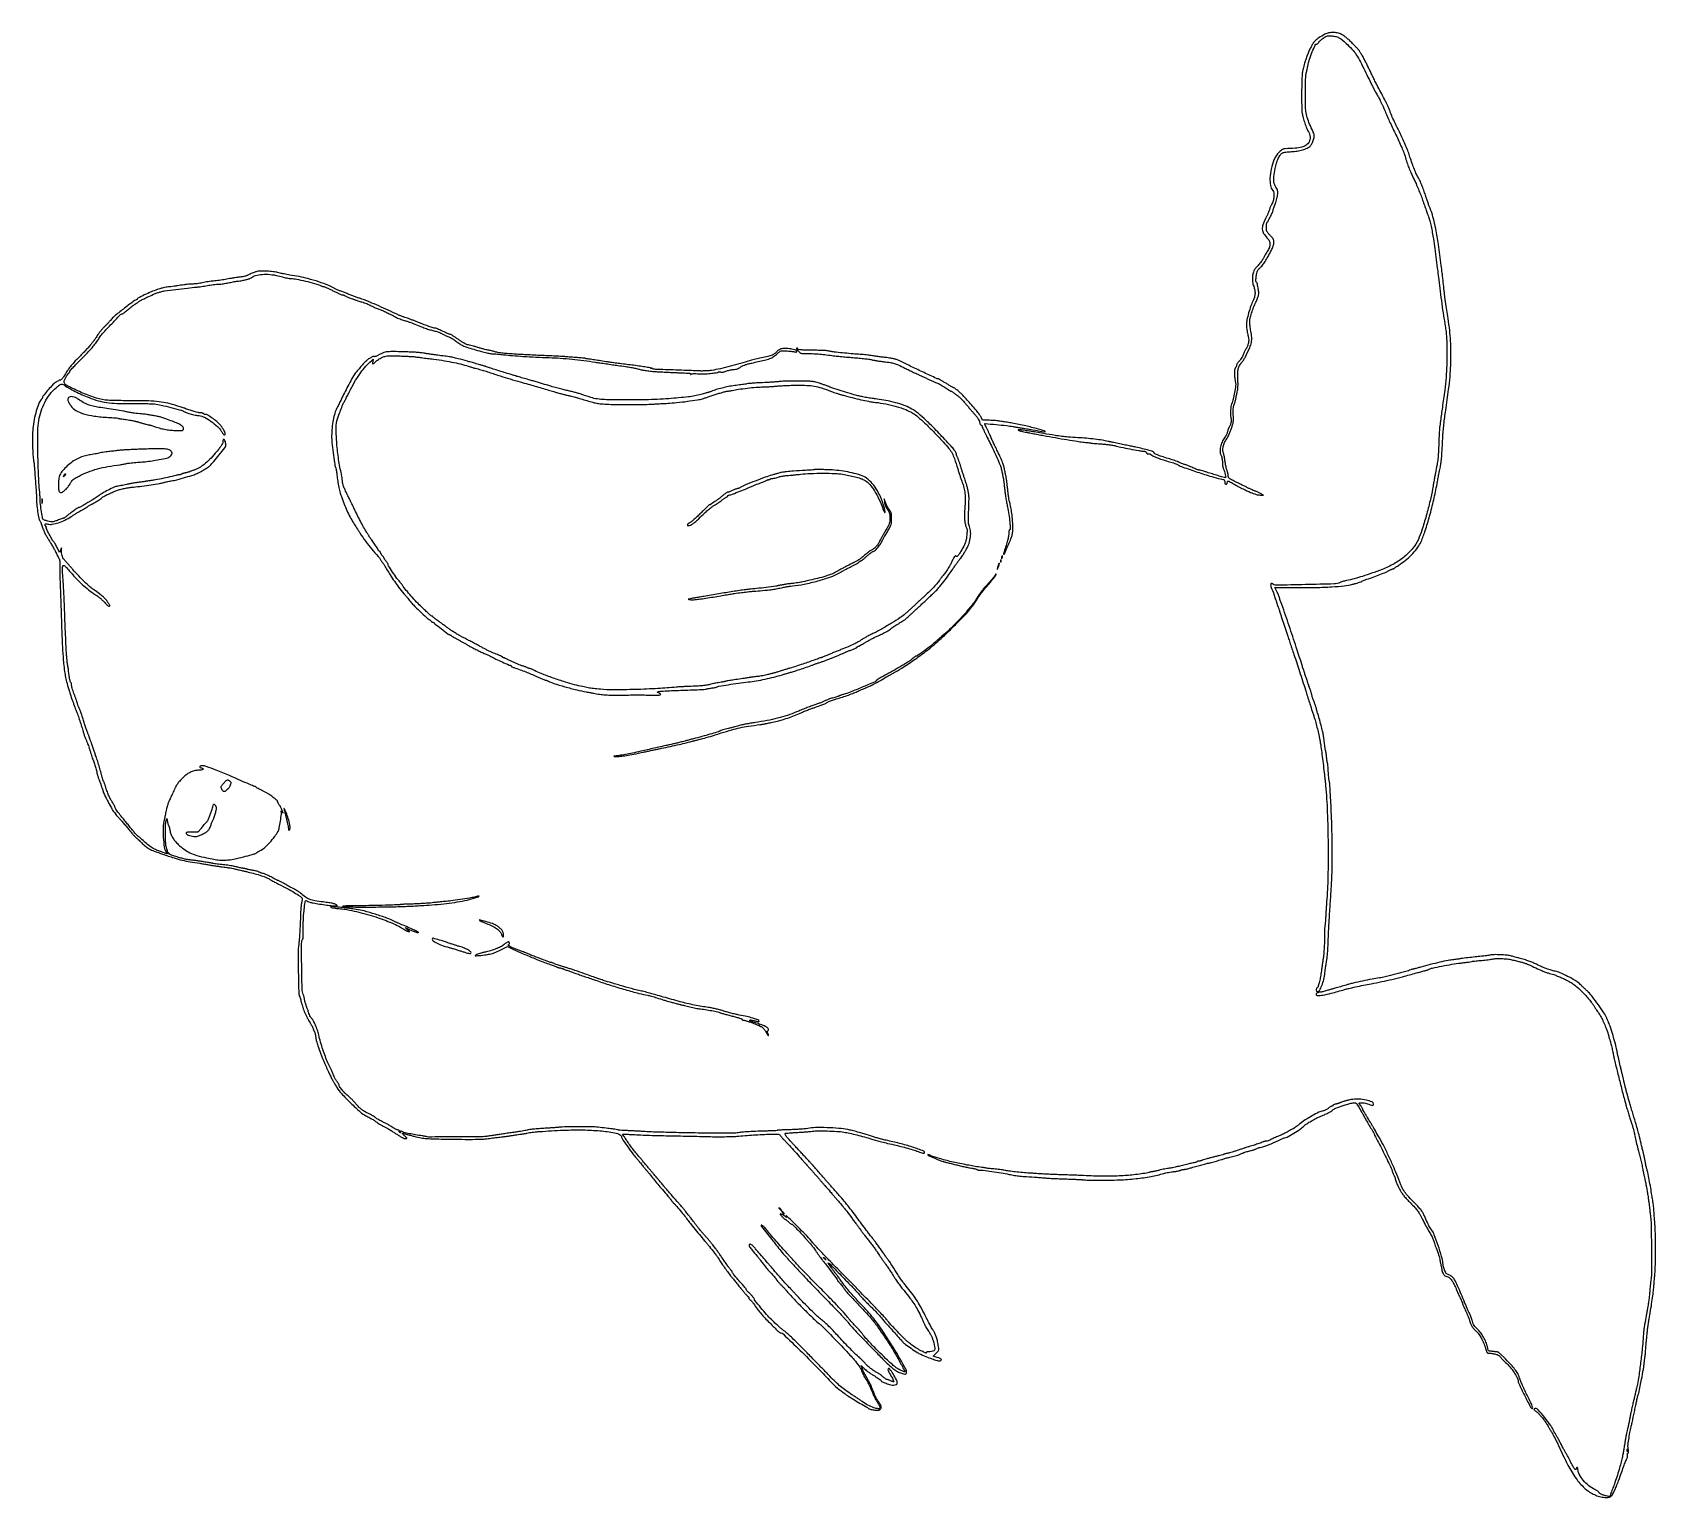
# Model space of a CAD drawing. Extents: x 3889 to 5842, y 228 to 1992.
import ezdxf

# ---------------------------------------------------------------- set-up
doc = ezdxf.new("R2010")
doc.units = 0

msp = doc.modelspace()

# ---------------------------------------------------------------- linework, layer by layer
for points in [[(5444.479788, 1989.72183, 0.0119), (5437.138565, 1985.433433, 0.049763), (5433.076177, 1982.332808, 0.061847), (5430.150162, 1978.829792, 0.025215), (5427.050172, 1973.439736, 0.016974), (5425.256996, 1969.606635, 0.00865), (5423.253218, 1964.680502, 0.008583), (5421.360309, 1959.524641, 0.012723), (5419.895434, 1954.939736, 0.013959), (5418.117923, 1948.145601, 0.030832), (5417.230679, 1942.860631, 0.019282), (5416.788754, 1936.187394, 0.002763), (5416.487002, 1922.5, 0.004421), (5416.418988, 1913.637135, 0.005124), (5416.515308, 1905.2, 0.004593), (5416.735528, 1898.063554, 0.030072), (5417.093655, 1894.5, 0.029003), (5418.245711, 1889.306117, 0.013037), (5420.326797, 1882.633852, 0.012333), (5422.667381, 1876.282557, 0.046309), (5424.590199, 1872.5, -0.064741), (5426.00346, 1869.447078, -0.061028), (5426.62579, 1866.072006, -0.063508), (5426.406914, 1862.780974, -0.083992), (5425.348093, 1859.975179, -0.114558), (5421.82682, 1856.244708, -0.078862), (5416.518683, 1853.818515, -0.050419), (5408.619962, 1852.45803, -0.016231), (5396.727657, 1852.013574, 0.14492), (5393.372922, 1851.002489, 0.049004), (5389.359748, 1847.76715, 0.046975), (5385.667624, 1843.388049, 0.059584), (5383.190937, 1838.717561, 0.036859), (5379.80237, 1827.560785, 0.045157), (5378.380388, 1816.762361, 0.051532), (5378.948208, 1807.659285, 0.13878), (5381.690453, 1801.850512, -0.150018), (5383.003355, 1798.903058, -0.053648), (5383.068696, 1794.250479, -0.050053), (5382.059288, 1789.090203, -0.057055), (5380.066791, 1784.470283, 0.01982), (5379.347639, 1783.094076, 0.013011), (5378.625097, 1781.458025, 0.013096), (5378.003865, 1779.825758, 0.024449), (5377.601459, 1778.470283, -0.035645), (5377.081327, 1776.851874, -0.007516), (5375.932051, 1774.112598, -0.007838), (5374.498505, 1770.969889, -0.007361), (5372.937763, 1767.806645, 0.036888), (5369.844359, 1760.47639, 0.100819), (5369.148506, 1754.921918, 0.116101), (5370.70752, 1750.012714, 0.058134), (5374.695901, 1744.818188, -0.072569), (5377.3834, 1741.101472, -0.114224), (5378.367577, 1737.30584, -0.101858), (5377.62539, 1733.151171, -0.049253), (5375.128576, 1728.334303, 0.007826), (5373.811299, 1726.23784, 0.006219), (5372.453053, 1723.935028, 0.006293), (5371.247273, 1721.768599, 0.015654), (5370.435607, 1720.146644, -0.036276), (5369.546926, 1718.539847, -0.01347), (5368.077542, 1716.413384, -0.013266), (5366.344358, 1714.17155, -0.015612), (5364.583086, 1712.146644, 0.018894), (5361.002164, 1707.974749, 0.055388), (5358.990159, 1704.771766, 0.063146), (5357.873888, 1701.448823, 0.030478), (5357.259637, 1696.994061, 0.024075), (5357.181021, 1694.18144, 0.029905), (5357.390111, 1691.573079, 0.030243), (5357.905752, 1689.032608, 0.025606), (5358.74683, 1686.424171, -0.044779), (5360.024254, 1681.8727, -0.05633), (5360.337211, 1677.508208, -0.057617), (5359.669397, 1673.263923, -0.050185), (5358.035629, 1669.069838, 0.033991), (5355.335204, 1662.749604, 0.015795), (5352.661497, 1654.234491, 0.015099), (5350.587845, 1645.850366, 0.053117), (5350, 1640.332527, 0.022999), (5350.117299, 1637.783766, 0.011315), (5350.488548, 1634.558675, 0.011202), (5351.025986, 1631.220788, 0.016015), (5351.663143, 1628.290026, -0.012735), (5352.49162, 1624.596119, -0.038978), (5352.791672, 1622.04868, -0.047674), (5352.6645, 1619.777968, -0.027537), (5352.103571, 1617.097424, -0.015827), (5351.542107, 1615.23628, -0.01608), (5350.866683, 1613.424316, -0.01607), (5350.179448, 1611.889927, -0.061444), (5349.609896, 1611.012914, 0.048911), (5349.013098, 1610.142368, 0.012483), (5348.225239, 1608.622543, 0.012599), (5347.408993, 1606.833747, 0.01247), (5346.68092, 1605, -0.030837), (5345.795152, 1602.987771, -0.017111), (5344.484092, 1600.646875, -0.017011), (5342.989033, 1598.358833, -0.02624), (5341.530636, 1596.5, 0.016399), (5340.189818, 1594.858577, 0.019962), (5339.049244, 1593.234375, 0.018902), (5338.208742, 1591.814576, 0.116201), (5337.987381, 1591, -0.067176), (5337.866889, 1590.290103, -0.027936), (5337.525385, 1589.377663, -0.027021), (5337.045056, 1588.427417, -0.031439), (5336.48623, 1587.583533, 0.140015), (5335.646259, 1585.414972, 0.028389), (5335.502239, 1581.24973, 0.026444), (5335.896312, 1576.010593, 0.017508), (5336.875396, 1570.055899, -0.085053), (5336.979862, 1566.362582, -0.010969), (5335.688834, 1558.529894, -0.013695), (5333.958035, 1550.51496, -0.033518), (5332.134974, 1544.765996, 0.06527), (5331.333548, 1541.543285, 0.019271), (5330.952323, 1536.459246, 0.02003), (5330.972341, 1531.115564, 0.037088), (5331.482692, 1526.80853, -0.043763), (5331.703832, 1524.702402, -0.05486), (5331.522621, 1522.748226, -0.043409), (5330.869898, 1520.551617, -0.01657), (5329.600311, 1517.620456, 0.010871), (5328.604745, 1515.391927, 0.012834), (5327.763841, 1513.241308, 0.011738), (5327.146568, 1511.400763, 0.075169), (5327, 1510.431355, -0.103951), (5326.804428, 1509.50083, -0.017761), (5326.01365, 1507.863103, -0.0187), (5324.927749, 1505.978564, -0.015712), (5323.642212, 1504.065064, 0.054493), (5320.69133, 1498.840092, 0.050385), (5318.843875, 1492.962543, 0.054267), (5318.31403, 1487.427491, 0.116588), (5319.348086, 1483.29377, -0.051985), (5319.953448, 1481.748488, -0.018988), (5320.493114, 1479.459364, -0.018586), (5320.897777, 1476.892895, -0.021146), (5321.089039, 1474.411682, 0.017652), (5321.26063, 1471.962474, 0.016832), (5321.606016, 1469.492031, 0.017047), (5322.058717, 1467.332745, 0.055784), (5322.561237, 1465.965445, -0.043452), (5323.586142, 1463.375432, -0.020598), (5324.470731, 1459.893205, -0.011884), (5325.098747, 1456.515156, -0.461906), (5324.660081, 1456, -0.067779), (5323.060887, 1456.217784, -0.002532), (5317.211384, 1457.873052, -0.004871), (5310.701773, 1459.819656, -0.004714), (5304.159823, 1461.91336, 0.004612), (5300.46833, 1463.095627, 0.006211), (5297.104197, 1464.0933, 0.004366), (5294.274511, 1464.86775, 0.064694), (5293.256666, 1465, -0.079675), (5292.326055, 1465.14924, -0.009627), (5290.361864, 1465.838045, -0.011244), (5288.045807, 1466.760485, -0.009039), (5285.596843, 1467.852919, 0.007646), (5283.054141, 1468.99567, 0.007452), (5280.455951, 1470.070292, 0.007379), (5278.146176, 1470.946337, 0.027466), (5276.657458, 1471.395197, -0.024649), (5275.248436, 1471.811391, -0.008808), (5273.281784, 1472.538461, -0.008715), (5271.149022, 1473.413051, -0.010189), (5269.157458, 1474.319122, 0.016607), (5266.912278, 1475.305994, 0.007867), (5263.958753, 1476.435231, 0.007787), (5260.828953, 1477.520851, 0.010921), (5258, 1478.385, -0.006075), (5249.748709, 1480.818316, -0.015581), (5243.860763, 1482.835626, -0.012669), (5239.668392, 1484.54218, -0.298108), (5239, 1485.563611, 0.174204), (5238.81043, 1486.091205, 0.052336), (5238.192187, 1486.698334, 0.045459), (5237.30257, 1487.282326, 0.035911), (5236.25, 1487.750169, 0.024689), (5233.038638, 1488.733332, 0.002246), (5224.910156, 1490.750362, 0.002928), (5216.801273, 1492.673674, 0.012992), (5212, 1493.652155, -0.007184), (5210.544617, 1493.931191, -0.001177), (5207.7375, 1494.518215, -0.001295), (5204.43759, 1495.225339, -0.001142), (5201, 1495.979512, 0.001568), (5197.452358, 1496.754663, 0.001469), (5193.821875, 1497.52484, 0.001461), (5190.596054, 1498.18944, 0.005043), (5188.5, 1498.59293, -0.001236), (5186.895202, 1498.889199, -0.001467), (5185.38125, 1499.177168, -0.001272), (5184.105228, 1499.427131, -0.009421), (5183.5, 1499.559189, 0.019048), (5176.628294, 1500.920546, 0.008769), (5167.593522, 1502.193271, 0.008224), (5157.43631, 1503.273623, 0.007647), (5147, 1504.049669, -0.003608), (5135.40258, 1504.817918, -0.012032), (5127.807461, 1505.560225, -0.010569), (5119.775102, 1506.71367, -0.002309), (5106, 1509.055301, 0.001864), (5096.946939, 1510.602518, 0.002547), (5088.779035, 1511.924396, 0.002813), (5081.89594, 1512.962748, 0.007623), (5077, 1513.59713, 0.094279), (5075.293583, 1513.469951, 0.72867), (5075.269464, 1512.977957, 0.033077), (5079.183778, 1511.791825, 0.011099), (5085.03326, 1510.570092, -0.00016), (5089.361481, 1509.76448, -0.000053), (5095.712895, 1508.579497, -0.000053), (5102.753423, 1507.264408, -0.00006), (5109.5, 1506.002655, 0.002992), (5123.606683, 1503.449938, 0.003158), (5137.491742, 1501.113328, 0.003041), (5149.492765, 1499.246469, 0.013894), (5156.5, 1498.398326, -0.004102), (5158.560937, 1498.189732, -0.004099), (5160.61875, 1497.947299, -0.004012), (5162.411871, 1497.706499, -0.016161), (5163.5, 1497.515414, 0.028062), (5164.785876, 1497.321012, 0.002587), (5167.996875, 1497.035248, 0.003332), (5171.832775, 1496.739593, 0.002606), (5176, 1496.468141, -0.008642), (5180.386701, 1496.129169, -0.007944), (5184.884375, 1495.631092, -0.007965), (5188.880732, 1495.05932, -0.025828), (5191.5, 1494.501913, 0.012589), (5198.88464, 1492.724874, 0.004169), (5209.803105, 1490.481612, 0.003227), (5220.600084, 1488.42926, 0.02871), (5225.399705, 1487.831101, -0.026545), (5227.192376, 1487.61556, -0.063547), (5228.469693, 1487.220915, -0.092107), (5229.303861, 1486.637554, -0.131003), (5229.748241, 1485.854728, 0.07909), (5230.030574, 1485.21153, 0.112124), (5230.475025, 1484.775354, 0.122915), (5231.031561, 1484.598255, 0.107888), (5231.635781, 1484.690478, -0.108127), (5232.311686, 1484.793316, -0.05631), (5233.154991, 1484.642535, -0.052139), (5234.025308, 1484.281107, -0.054641), (5234.787245, 1483.752002, 0.07549), (5237.471183, 1482.048855, 0.011793), (5243.288707, 1479.649555, 0.013109), (5250.23834, 1477.180494, 0.012074), (5257.5, 1475.005558, -0.00771), (5260.710829, 1474.074342, -0.008878), (5263.742822, 1473.084847, -0.008114), (5266.278252, 1472.160962, -0.049965), (5267.518119, 1471.538138, 0.05728), (5273.426974, 1468.677093, 0.004006), (5290.89281, 1462.724288, 0.005829), (5308.298549, 1457.171632, 0.024099), (5319, 1454.45096, -0.015728), (5321.845519, 1453.778023, -0.100632), (5323.163366, 1453.11808, -0.165123), (5323.795437, 1452.150484, -0.062922), (5324, 1450.531385, 0.046062), (5324.097927, 1449.470635, 0.08793), (5324.39814, 1448.671897, 0.119192), (5324.87785, 1448.179352, 0.141262), (5325.5, 1448, 0.130775), (5326.075754, 1448.153209, 0.10214), (5326.5625, 1448.583333, 0.08892), (5326.888136, 1449.230589, 0.072314), (5327, 1450, -0.101005), (5327.281396, 1451.378767, -0.352414), (5328.027762, 1451.777342, -0.076545), (5329.633633, 1451.20938, -0.004071), (5334.4039, 1448.59791, 0.007809), (5346.150151, 1442.281137, 0.019699), (5354.939029, 1438.160737, 0.026606), (5361.674852, 1435.73396, 0.073282), (5366.655746, 1435), (5370.470382, 1435), (5366.985191, 1436.860034, 0.010603), (5365.4678, 1437.628976, 0.008281), (5363.7894, 1438.401305, 0.008386), (5362.20196, 1439.068603, 0.020153), (5361, 1439.494948, -0.026672), (5359.571642, 1440.022649, -0.004406), (5356.884375, 1441.20995, -0.00483), (5353.746162, 1442.666347, -0.004252), (5350.5, 1444.245121, 0.000173), (5346.910204, 1446.027382, 0.000109), (5342.720313, 1448.104626, 0.00011), (5338.601542, 1450.14436, 0.000202), (5335.25, 1451.801534, -0.008205), (5330.988144, 1453.994387, -0.061797), (5329.140053, 1455.299998, -0.126022), (5328.274148, 1456.617088, -0.079294), (5327.956107, 1458.441326, 0.034298), (5327.835189, 1459.896264, 0.01556), (5327.48798, 1461.776515, 0.015323), (5326.997221, 1463.744687, 0.02029), (5326.424121, 1465.5, -0.02604), (5325.811094, 1467.453417, -0.011633), (5325.199864, 1470.078632, -0.01148), (5324.680659, 1472.891447, -0.01527), (5324.3461, 1475.469812, 0.013727), (5324.021039, 1478.037013, 0.010598), (5323.530912, 1480.815612, 0.010742), (5322.961939, 1483.392934, 0.025112), (5322.399397, 1485.285138, -0.080383), (5321.700176, 1489.154794, -0.059025), (5322.134337, 1493.500734, -0.052567), (5323.673978, 1498.107815, -0.040284), (5326.258651, 1502.749459, 0.019331), (5327.445713, 1504.685821, 0.012687), (5328.667565, 1506.999235, 0.01277), (5329.744125, 1509.315911, 0.023867), (5330.47578, 1511.249459, -0.003032), (5331.109515, 1513.16126, -0.001871), (5331.876873, 1515.402331, -0.001877), (5332.651858, 1517.611501, -0.003369), (5333.306966, 1519.418053, 0.041236), (5333.940156, 1521.68656, 0.028116), (5334.296897, 1524.341806, 0.022863), (5334.398413, 1527.551393, 0.012052), (5334.246077, 1531.536946, -0.012044), (5334.088084, 1535.668694, -0.025098), (5334.204188, 1538.887805, -0.030942), (5334.608108, 1541.595185, -0.03503), (5335.333794, 1544.118894, 0.011389), (5335.977761, 1546.015974, 0.009009), (5336.589935, 1548.0943, 0.009127), (5337.088255, 1550.044428, 0.022314), (5337.364123, 1551.5, -0.012293), (5337.614877, 1552.985107, -0.004668), (5338.034883, 1555.044497, -0.00462), (5338.533224, 1557.275513, -0.005633), (5339.042355, 1559.353606, 0.034351), (5339.553538, 1562.117932, 0.01788), (5339.828372, 1565.615193, 0.015233), (5339.879397, 1569.795576, 0.009578), (5339.696631, 1574.678363, -0.017945), (5339.542714, 1582.119339, -0.055638), (5340.174721, 1587.094054, -0.072579), (5341.764966, 1591.047555, -0.048861), (5344.616484, 1595, 0.025754), (5345.601814, 1596.240823, 0.012029), (5346.753706, 1597.940625, 0.011883), (5347.879204, 1599.785641, 0.016294), (5348.796723, 1601.5, 0.00987), (5353.970052, 1612.515027, 0.052425), (5356.027165, 1618.8369, 0.071654), (5356.407684, 1624.527189, 0.028047), (5355.366394, 1632.347661, -0.009068), (5354.844071, 1635.384772, -0.007794), (5354.402696, 1638.595987, -0.007869), (5354.09335, 1641.523814, -0.022314), (5354.001178, 1643.574848, -0.059223), (5354.498812, 1647.771793, -0.016904), (5356.252052, 1654.103426, -0.017136), (5358.678918, 1661.003401, -0.020211), (5361.456443, 1667.343713, 0.012872), (5362.465533, 1669.558194, 0.010883), (5363.420342, 1671.948325, 0.011027), (5364.195525, 1674.166227, 0.029878), (5364.614791, 1675.778246, 0.073164), (5364.778287, 1679.136566, 0.018073), (5364.041703, 1684.618583, 0.012382), (5362.968225, 1690.068881, 0.202187), (5361.91143, 1691.554739, -0.275342), (5361.256531, 1692.813135, -0.015431), (5361.661616, 1697.384824, -0.023159), (5362.433077, 1702.002284, -0.066446), (5363.528947, 1705.055977, -0.0351), (5364.24989, 1706.238703, -0.021316), (5365.254949, 1707.533128, -0.021311), (5366.36727, 1708.738048, -0.034909), (5367.417595, 1709.646199, 0.075797), (5369.499398, 1711.766015, 0.015588), (5372.440678, 1716.122298, 0.013698), (5375.985958, 1722.100159, 0.00672), (5380.186334, 1729.890921, 0.022971), (5381.336267, 1732.364904, 0.024222), (5382.23195, 1734.891068, 0.025939), (5382.812582, 1737.259296, 0.047177), (5383, 1739.241205, 0.044645), (5382.796377, 1741.517104, 0.076971), (5382.177656, 1743.311147, 0.057495), (5380.909555, 1745.162316, 0.015705), (5378.5, 1747.765043, -0.014901), (5375.866414, 1750.600598, -0.072575), (5374.679496, 1752.436993, -0.083818), (5374.150917, 1754.41086, -0.023605), (5374, 1757.605743, -0.018585), (5374.076904, 1759.674042, -0.025405), (5374.309525, 1761.523372, -0.023994), (5374.642687, 1762.986372, -0.188521), (5375.053701, 1763.533189, 0.137348), (5376.043341, 1764.607855, 0.003818), (5378.897692, 1770.317131, 0.004477), (5381.622671, 1776.001503, 0.109956), (5382, 1777.696582, -0.083041), (5382.075211, 1778.146316, -0.002519), (5382.702079, 1779.938718, -0.004917), (5383.474283, 1782.045596, -0.003372), (5384.390058, 1784.421539, 0.017956), (5385.354209, 1787.158261, 0.011838), (5386.27368, 1790.366193, 0.011918), (5387.020585, 1793.532868, 0.022478), (5387.44614, 1796.122949, 0.016537), (5387.724217, 1799.393212, 0.062681), (5387.573937, 1801.435809, 0.072477), (5386.934857, 1803.22345, 0.027054), (5385.556082, 1805.512496, -0.062367), (5383.611956, 1809.3241, -0.076536), (5382.841192, 1813.240666, -0.045709), (5383.108713, 1818.606557, -0.009356), (5384.62185, 1827.989974, -0.028967), (5386.188825, 1834.491413, -0.036796), (5388.409179, 1840.250393, -0.041359), (5390.988977, 1844.712382, -0.118681), (5393.643594, 1847.076849, -0.076748), (5394.978682, 1847.546418, -0.01318), (5397.639125, 1847.972066, -0.014086), (5400.816886, 1848.304127, -0.012166), (5404.16766, 1848.477236, 0.031722), (5411.128717, 1849.110396, 0.036306), (5417.638661, 1850.612079, 0.039956), (5423.145518, 1852.806219, 0.076387), (5427.034394, 1855.532952, 0.094292), (5429.172606, 1858.535738, 0.041414), (5430.843707, 1863.142672, 0.040458), (5431.70774, 1867.777067, 0.148356), (5431.146978, 1870.675448, -0.018359), (5426.941358, 1879.404855, -0.024574), (5423.819896, 1887.620162, -0.027658), (5421.846226, 1895.079338, -0.046779), (5421.137895, 1901.5, -0.003599), (5421.010793, 1915.332721, -0.005039), (5421.110763, 1927.691895, -0.004066), (5421.37809, 1937.85435, -0.042305), (5421.873732, 1942, -0.000215), (5422.304541, 1944.082607, -0.000116), (5422.83676, 1946.646875, -0.000116), (5423.380088, 1949.258571, -0.000182), (5423.847781, 1951.5, -0.026264), (5426.015377, 1959.694738, -0.01849), (5429.267855, 1968.65829, -0.010029), (5432.771531, 1976.828505, -0.294503), (5434.58796, 1978, 0.121173), (5435.180484, 1978.145735, 0.053597), (5435.85487, 1978.596718, 0.04868), (5436.501481, 1979.254293, 0.047113), (5437.016794, 1980.03138, -0.061292), (5437.708292, 1981.01274, -0.017335), (5439.013391, 1982.356173, -0.017192), (5440.605934, 1983.783731, -0.017384), (5442.287068, 1985.092991, -0.024011), (5444.756701, 1986.707134, -0.06222), (5446.706598, 1987.546764, -0.059723), (5448.84976, 1987.899275, -0.020769), (5451.98509, 1987.906135, -0.047506), (5457.052124, 1987.221599, -0.066081), (5461.330059, 1985.605548, -0.050966), (5465.788423, 1982.588002, -0.017288), (5471.622912, 1977.35168, -0.022338), (5478.550182, 1970.065257, -0.041256), (5483.381133, 1963.481075, -0.022877), (5488.612776, 1954.012675, -0.002888), (5498.847837, 1933, 0.004329), (5501.000202, 1928.613323, 0.003918), (5503.299847, 1924.115625, 0.003925), (5505.422158, 1920.120619, 0.0125), (5506.926719, 1917.5, -0.005679), (5508.169381, 1915.40235, -0.005344), (5509.389957, 1913.234375, -0.005322), (5510.430739, 1911.289849, -0.018397), (5511.044294, 1910, 0.005115), (5511.563882, 1908.828458, 0.00254), (5512.245421, 1907.353125, 0.00252), (5512.967406, 1905.830889, 0.003696), (5513.619027, 1904.5, -0.011247), (5514.384597, 1902.874684, -0.00293), (5515.540439, 1900.228709, -0.002977), (5516.822052, 1897.197686, -0.003039), (5518.058628, 1894.172201, 0.010895), (5519.753058, 1890.205612, 0.002571), (5522.76064, 1883.658858, 0.002646), (5526.297588, 1876.166882, 0.002604), (5529.932519, 1868.672201, -0.006314), (5533.505022, 1861.164873, -0.006482), (5536.854731, 1853.634959, -0.006301), (5539.592339, 1847.031397, -0.027063), (5540.956478, 1843, 0.008818), (5543.233345, 1835.364708, 0.015821), (5545.40888, 1829.196573, 0.014946), (5548.054989, 1822.948621, 0.006953), (5551.839952, 1815, -0.011658), (5554.186661, 1809.949925, -0.005489), (5556.993172, 1803.325, -0.005435), (5559.782329, 1796.318702, -0.007624), (5562.108489, 1790, 0.000034), (5564.194364, 1784.057267, 0.000036), (5566.254115, 1778.191587, 0.000034), (5568.036516, 1773.117999, 0.000156), (5569.075949, 1770.162848, -0.0203), (5570.627771, 1765.109328, -0.009956), (5572.211488, 1758.564914, -0.009208), (5573.710028, 1751.138178, -0.00805), (5575.008308, 1743.321458, -0.002778), (5576.645038, 1731.948486, -0.001664), (5578.469575, 1718.419166, -0.001667), (5580.188359, 1704.999631, -0.003015), (5581.492638, 1694, 0.003768), (5583.134997, 1680.325494, 0.002891), (5585.12831, 1665.409631, 0.002932), (5587.239698, 1650.899424, 0.00465), (5589.236387, 1638.5, -0.012507), (5590.226469, 1631.669414, -0.013046), (5590.85742, 1624.893037, -0.010846), (5591.209028, 1617.095671, -0.005089), (5591.342241, 1607, -0.009251), (5591.098587, 1591.265382, -0.012241), (5590.261295, 1576.96072, -0.010543), (5588.612028, 1561.164801, -0.004742), (5585.813525, 1540.5, 0.001382), (5583.506834, 1524.286887, 0.009822), (5582.564831, 1516.402679, 0.01257), (5582.033329, 1509.246253, 0.003117), (5581.530748, 1497.5, -0.004255), (5581.018047, 1486.123791, -0.014247), (5580.406297, 1478.683771, -0.015294), (5579.395006, 1471.56511, -0.0055), (5577.535328, 1461.5, 0.001469), (5576.549014, 1456.392598, 0.001231), (5575.531941, 1450.96875, 0.001241), (5574.62684, 1446.006718, 0.003412), (5574.020863, 1442.5, -0.018292), (5571.097481, 1428.142748, -0.008948), (5566.379505, 1410.069311, -0.008633), (5561.200874, 1392.747406, -0.027745), (5556.92558, 1381.5, -0.068359), (5550.379017, 1370.946479, -0.046993), (5540.406254, 1360.978743, -0.043365), (5527.791581, 1352.263982, -0.038411), (5513.351266, 1345.446447, -0.005682), (5500.632645, 1340.761278, -0.00918), (5489.694584, 1337.097338, -0.010503), (5479.85511, 1334.226782, -0.012678), (5470.5, 1331.962198, 0.006991), (5468.076528, 1331.404648, 0.007794), (5465.75627, 1330.798089, 0.007272), (5463.796761, 1330.222242, 0.040165), (5462.776663, 1329.814024, -0.107645), (5455.491668, 1327.981144, -0.002712), (5421.218118, 1327.069471, -0.001828), (5386.028602, 1326.453144, -0.178506), (5381.390535, 1328.090848, 0.048053), (5380.68393, 1328.570839, 0.193761), (5380.176149, 1328.630977, 0.190744), (5379.763232, 1328.322348, 0.046426), (5379.378957, 1327.545163, 0.107168), (5379.184436, 1326.282773, 0.058766), (5379.462763, 1324.735958, 0.033132), (5380.291734, 1322.544689, 0.007596), (5381.989516, 1318.967177, -0.032074), (5382.330043, 1318.148467, -0.009701), (5382.74171, 1316.866137, -0.009675), (5383.148499, 1315.407022, -0.010385), (5383.488317, 1313.967177, 0.013826), (5383.829092, 1312.566469, 0.015001), (5384.238708, 1311.224733, 0.014615), (5384.656339, 1310.099977, 0.06781), (5385, 1309.5, -0.068872), (5385.34289, 1308.898425, -0.014696), (5385.75786, 1307.765625, -0.015103), (5386.163699, 1306.413274, -0.013867), (5386.5, 1305, 0.012272), (5386.831543, 1303.586718, 0.01345), (5387.223148, 1302.234375, 0.012955), (5387.617844, 1301.099394, 0.063357), (5387.935346, 1300.5, -0.056881), (5388.282963, 1299.863742, -0.008065), (5388.823241, 1298.471875, -0.0091), (5389.408326, 1296.79623, -0.007638), (5389.96881, 1295, 0.005769), (5390.717433, 1292.568898, 0.001418), (5392.005379, 1288.590625, 0.001452), (5393.507066, 1284.041406, 0.001451), (5395.035466, 1279.5, -0.001111), (5396.616698, 1274.812139, -0.000925), (5398.277321, 1269.821875, -0.000934), (5399.780649, 1265.247591, -0.002538), (5400.823032, 1262, 0.002521), (5401.750245, 1259.110878, 0.001657), (5402.845471, 1255.79375, 0.001666), (5403.933062, 1252.571824, 0.003211), (5404.829244, 1250, -0.005975), (5407.222298, 1243.008381, -0.00039), (5413.895675, 1222.66985, -0.000065), (5421.231853, 1200.242419, -0.044437), (5421.519077, 1199, 0.042534), (5421.723807, 1198.098833, 0.000078), (5426.369658, 1183.5234, 0.000385), (5430.636248, 1170.180544, 0.007205), (5432.043342, 1166, -0.020721), (5433.018234, 1162.821947, -0.002271), (5434.919472, 1155.427533, -0.002651), (5436.741127, 1148.041896, -0.014338), (5437.593524, 1144, 0.000138), (5437.828154, 1142.706549, 0.000043), (5438.18096, 1140.765625, 0.000043), (5438.575429, 1138.597628, 0.000048), (5438.957486, 1136.5, -0.010815), (5439.718629, 1131.742076, -0.001893), (5440.923845, 1122.74849, -0.002014), (5442.277995, 1112.00657, -0.001643), (5443.64311, 1100.5, 0.000153), (5443.917233, 1098.129015, 0.000202), (5444.168548, 1095.96875, 0.000145), (5444.38052, 1094.157607, 0.001982), (5444.460322, 1093.5, -0.006862), (5444.536667, 1092.815048, -0.000351), (5444.752169, 1090.590625, -0.000559), (5445.00354, 1087.94581, -0.000406), (5445.277784, 1085, -0.013534), (5447.342605, 1053.25484, -0.007225), (5448.264375, 1013.932044, -0.007212), (5448.053059, 975.070363, -0.015274), (5446.535971, 945, 0.003449), (5446.351872, 942.518629, 0.000778), (5446.074516, 938.296875, 0.000806), (5445.769897, 933.424221, 0.000782), (5445.477748, 928.5, -0.003019), (5445.180932, 923.849199, -0.004596), (5444.86167, 919.814427, -0.001782), (5444.543989, 916.360541, -0.111935), (5444.353786, 915.783156, 0.126897), (5444.179158, 915.195228, 0.001456), (5444.04184, 911.081208, 0.004347), (5443.937995, 906.30939, 0.002809), (5443.896846, 900.783156, -0.008308), (5443.783813, 894.655408, -0.006622), (5443.464583, 888.051927, -0.006701), (5443.005818, 881.94257, -0.016731), (5442.461967, 877.5, 0.001886), (5441.844814, 873.45759, 0.001188), (5441.153016, 868.731736, 0.001192), (5440.494746, 864.080569, 0.002189), (5439.984244, 860.288887, -0.014291), (5438.940983, 853.742456, -0.018444), (5437.59188, 847.806996, -0.014577), (5436.15363, 842.979146, -0.176431), (5434.974017, 841.483941, 0.181717), (5434.197017, 840.478045, 0.097709), (5434.032996, 838.897438, 0.111219), (5434.479976, 837.515981, 0.265043), (5435.38499, 837, 0.269554), (5437.874457, 838.44725, 0.03356), (5440.709017, 844.307523, 0.03539), (5443.118243, 851.760121, 0.035079), (5444.461113, 859.5, -0.006842), (5444.834247, 862.720591, -0.003774), (5445.373847, 866.646875, -0.003762), (5445.981058, 870.620157, -0.006031), (5446.565532, 874, 0.019525), (5447.133736, 877.911623, 0.006004), (5447.688788, 883.85, 0.005997), (5448.150757, 890.515668, 0.006542), (5448.437005, 897, -0.003679), (5448.728136, 904.579726, -0.001514), (5449.229476, 914.85, -0.001497), (5449.833836, 925.867901, -0.001922), (5450.459132, 936, 0.000008), (5451.091587, 945.647325, 0.000008), (5451.71764, 955.201787, 0.000008), (5452.260153, 963.485466, 0.000035), (5452.579479, 968.367786, 0.013873), (5453.021602, 980.153375, 0.00225), (5453.142006, 1003.076484, 0.002606), (5453.037849, 1026.430935, 0.007726), (5452.635273, 1042.451303, 0.001142), (5451.714284, 1063.927397, 0.004212), (5450.987152, 1077.4889, 0.00534), (5450.323511, 1086.605115, 0.037502), (5449.621854, 1091, -0.029567), (5449.362585, 1092.473517, -0.004848), (5449.058071, 1095.353127, -0.005321), (5448.768334, 1098.752811, -0.004672), (5448.536764, 1102.308517, 0.003912), (5448.318902, 1105.733973, 0.005794), (5448.069658, 1108.732655, 0.0028), (5447.814782, 1111.269957, 0.107655), (5447.63619, 1111.808517, -0.094393), (5447.44859, 1112.328161, -0.003679), (5447.141398, 1114.348845, -0.006431), (5446.82473, 1116.75887, -0.004484), (5446.526855, 1119.485424, 0.004529), (5446.228949, 1122.209986, 0.006531), (5445.912174, 1124.613743, 0.003661), (5445.604468, 1126.630431, 0.099032), (5445.417052, 1127.134213, -0.084749), (5445.230581, 1127.595071, -0.006838), (5444.967647, 1128.880883, -0.009065), (5444.701223, 1130.433865, -0.006838), (5444.462881, 1132.148789, 0.000524), (5443.685557, 1138.311677, 0.002877), (5443.243449, 1141.634684, 0.00485), (5442.875667, 1144.106276, 0.003965), (5442.435762, 1146.742461, 0.016024), (5441.310444, 1152.145945, 0.00546), (5439.340795, 1159.915147, 0.005597), (5437.141213, 1167.850349, 0.01151), (5435.207747, 1174, -0.007575), (5434.994125, 1174.661223, -0.005372), (5434.773738, 1175.40904, -0.005423), (5434.578659, 1176.12786, -0.011441), (5434.446198, 1176.690349, 0.021808), (5433.826073, 1179.098774, 0.007389), (5432.720556, 1182.545303, 0.007562), (5431.486147, 1186.031647, 0.016579), (5430.413755, 1188.651129, -0.014011), (5429.871511, 1189.956482, -0.014588), (5429.411016, 1191.272845, -0.014408), (5429.079739, 1192.431305, -0.059803), (5428.985447, 1193.151129, 0.067041), (5428.778956, 1194.568486, 0.005495), (5427.708441, 1198.161888, 0.008119), (5426.475284, 1201.923754, 0.014079), (5425.3133, 1205, -0.008023), (5425.059704, 1205.647541, -0.006409), (5424.80661, 1206.353125, -0.006485), (5424.589143, 1207.0124, -0.01626), (5424.452549, 1207.5, 0.020409), (5424.26676, 1208.142648, 0.001621), (5423.700049, 1209.821875, 0.002196), (5423.008484, 1211.820563, 0.001681), (5422.235406, 1214, -0.005464), (5421.230793, 1216.901667, -0.001575), (5419.740866, 1221.409375, -0.001584), (5418.093105, 1226.502359, -0.001687), (5416.512231, 1231.5, 0.00368), (5409.951118, 1251.957794, 0.001911), (5401.475566, 1277.402946, 0.000565), (5392.70605, 1303.302113, 0.044731), (5390.963144, 1307.236431, -0.033494), (5390.594247, 1308.021121, -0.023656), (5390.282924, 1308.944496, -0.023984), (5390.068703, 1309.859707, -0.045524), (5390, 1310.612726, 0.08221), (5389.842877, 1311.561886, 0.011694), (5389.16043, 1313.422844, 0.013046), (5388.236216, 1315.60293, 0.010788), (5387.141888, 1317.876295), (5384.283776, 1323.5), (5407.891888, 1323.5, 0.004521), (5433.393767, 1323.730568, 0.00995), (5452.87152, 1324.470727, 0.01261), (5467.673094, 1325.703584, 0.035652), (5477.871415, 1327.555077, 0.005423), (5481.543389, 1328.538635, 0.007449), (5484.821498, 1329.507785, 0.005037), (5487.539021, 1330.385558, 0.084247), (5488.371415, 1330.830186, -0.060396), (5489.106332, 1331.268772, -0.007915), (5490.784103, 1331.98124, -0.009107), (5492.811424, 1332.761814, -0.00751), (5495, 1333.521987, 0.008108), (5502.509864, 1336.140523, 0.006059), (5510.703317, 1339.260458, 0.005235), (5518.073888, 1342.259365, 0.030961), (5521.80716, 1344.103397, -0.011788), (5523.145588, 1344.829586, -0.014369), (5524.432199, 1345.442873, -0.012923), (5525.532992, 1345.895654, -0.091349), (5526.099366, 1346, 0.075109), (5526.562348, 1346.069943, 0.031964), (5527.149845, 1346.293617, 0.030723), (5527.757406, 1346.616991, 0.035213), (5528.292206, 1346.999547, -0.019191), (5529.057026, 1347.584541, -0.002283), (5530.8063, 1348.807172, -0.002723), (5532.9011, 1350.240298, -0.002232), (5535.154774, 1351.749547, 0.031096), (5543.069744, 1357.739076, 0.02919), (5550.359731, 1364.784398, 0.030635), (5556.334987, 1372.13054, 0.052252), (5560.24259, 1379, 0.024704), (5565.222623, 1392.096062, 0.011157), (5570.506259, 1409.69447, 0.010714), (5575.447496, 1429.214275, 0.011453), (5579.429251, 1448.5, -0.001467), (5580.513255, 1454.336697, -0.001373), (5581.655252, 1460.296875, -0.001366), (5582.697867, 1465.581546, -0.004708), (5583.415543, 1469, 0.023462), (5584.307417, 1474.213301, 0.010794), (5585.001733, 1481.06892, 0.006648), (5585.662959, 1491.065471, 0.001638), (5586.476766, 1507.5, -0.013405), (5586.826981, 1512.288297, -0.003592), (5587.642209, 1519.878125, -0.003637), (5588.693527, 1528.491408, -0.003751), (5589.859897, 1537, 0.002931), (5593.337237, 1562.061311, 0.011347), (5595.049059, 1577.657767, 0.014647), (5595.82948, 1591.254099, 0.007619), (5596.047111, 1608.244465, 0.013059), (5595.690639, 1620.729151, 0.01337), (5594.683039, 1633.080109, 0.010519), (5592.788386, 1647.665621, 0.004239), (5589.614154, 1667.5, -0.010666), (5589.355454, 1669.261292, -0.001721), (5588.93672, 1672.703125, -0.0019), (5588.472945, 1676.760029, -0.001668), (5588.018874, 1681, 0.000483), (5586.971553, 1691.003483, 0.00235), (5586.345773, 1696.670349, 0.002474), (5585.680594, 1702.20405, 0.000574), (5584.505634, 1711.5, 0.004995), (5581.035187, 1736.697867, 0.011575), (5577.805779, 1755.510361, 0.015203), (5574.559248, 1769.789635, 0.03386), (5571.037309, 1780.358724, -0.007668), (5569.724787, 1783.702812, -0.004024), (5568.190011, 1787.899125, -0.004002), (5566.685867, 1792.225727, -0.006135), (5565.458913, 1796, 0.010716), (5563.421569, 1802.077211, 0.009715), (5561.06176, 1808.265194, 0.009581), (5558.751266, 1813.685846, 0.034438), (5556.979575, 1817, -0.030708), (5554.686713, 1821.213245, -0.013135), (5552.125576, 1827.094384, -0.011786), (5549.469748, 1834.131488, -0.008817), (5546.865085, 1842, 0.014145), (5544.785071, 1848.066152, 0.008342), (5541.976842, 1855.194153, 0.008101), (5538.778824, 1862.588864, 0.009458), (5535.497284, 1869.5, -0.002778), (5530.318395, 1880.041268, -0.005596), (5526.374115, 1888.421313, -0.003166), (5523.363449, 1895.119977, -0.104391), (5523, 1896.841806, 0.100872), (5522.80425, 1897.802224, 0.003009), (5521.168339, 1901.585299, 0.006699), (5519.467357, 1905.318188, 0.015124), (5518.05687, 1908.086644, -0.004067), (5516.136756, 1911.657899, -0.00042), (5511.684649, 1920.119633, -0.000521), (5507.260329, 1928.567072, -0.002369), (5504.712949, 1933.5, -0.004064), (5503.390972, 1936.142831, -0.001162), (5501.383812, 1940.2625, -0.00117), (5499.140518, 1944.921887, -0.001242), (5496.963484, 1949.5, 0.005615), (5494.76213, 1954.026727, 0.005509), (5492.445933, 1958.531914, 0.005432), (5490.328397, 1962.43806, 0.020752), (5488.883048, 1964.800132, -0.005829), (5487.778409, 1966.489991, -0.008472), (5486.846895, 1968.0081, -0.004842), (5486.100273, 1969.300888, -0.129224), (5486, 1969.682389, 0.185055), (5485.850708, 1970.071947, 0.001467), (5483.576563, 1972.588342, 0.005066), (5480.912423, 1975.459948, 0.003204), (5477.75, 1978.757543, 0.011819), (5473.941054, 1982.497616, 0.016536), (5470.353334, 1985.641555, 0.018714), (5467.136618, 1988.082236, 0.042487), (5464.5, 1989.615517, 0.054341), (5459.415418, 1991.375495, 0.054892), (5454.088519, 1991.990717, 0.057166), (5448.964957, 1991.430556, 0.070562)], [(4155.63966, 1702.988647, 0.008242), (4153.239122, 1702.088848, 0.00827), (4150.87227, 1701.111383, 0.008131), (4148.836956, 1700.191586, 0.032435), (4147.63966, 1699.528833, -0.061915), (4146.453934, 1698.960832, -0.018146), (4144.5129, 1698.388416, -0.017927), (4142.262592, 1697.897863, -0.018342), (4140, 1697.574153, 0.004874), (4135.826694, 1697.091362, 0.008619), (4132.395469, 1696.60027, 0.005987), (4128.238604, 1695.880849, 0.001263), (4121, 1694.519697, -0.008145), (4117.655139, 1693.93827, -0.005378), (4113.79375, 1693.374164, -0.005412), (4110.026597, 1692.9066, -0.010435), (4107, 1692.628001, 0.012634), (4104.007109, 1692.339229, 0.006904), (4100.353125, 1691.84194, 0.006876), (4096.65246, 1691.233997, 0.01087), (4093.5, 1690.600482, -0.013182), (4090.436091, 1689.999488, -0.009701), (4087.014193, 1689.489567, -0.009817), (4083.756734, 1689.133445, -0.021491), (4081.250445, 1689.017364, 0.018683), (4078.635433, 1688.910952, 0.006958), (4074.972503, 1688.573197, 0.006883), (4070.985416, 1688.093926, 0.008269), (4067.250445, 1687.529689, -0.004431), (4063.467683, 1686.928502, -0.003424), (4059.33471, 1686.338067, -0.003462), (4055.467318, 1685.839816, -0.008291), (4052.59112, 1685.537796, 0.0242), (4049.789607, 1685.153185, 0.011168), (4046.188082, 1684.396234, 0.011032), (4042.429511, 1683.430275, 0.015038), (4039.09112, 1682.38406, 0.016722), (4031.764382, 1679.565781, 0.011252), (4023.589195, 1675.884006, 0.003965), (4015.729006, 1672.052293, 0.284656), (4015, 1670.875547, -0.120847), (4014.918094, 1670.541611, -0.100724), (4014.687236, 1670.257192, -0.091679), (4014.34195, 1670.066153, -0.080802), (4013.93527, 1670, 0.164874), (4011.798912, 1669.275854, 0.001906), (3999.790855, 1660.005701, 0.00461), (3988.653439, 1651.173655, 0.048262), (3984.5, 1647.096494, -0.010806), (3982.965438, 1645.346232, -0.004031), (3980.738208, 1642.953067, -0.003992), (3978.26802, 1640.382802, -0.004822), (3975.906667, 1638.010925, 0.016244), (3973.518621, 1635.500069, 0.0111), (3970.965306, 1632.503209, 0.011197), (3968.630454, 1629.501362, 0.022112), (3966.939482, 1627, -0.003423), (3965.60435, 1624.856553, -0.004848), (3964.384656, 1622.96875, -0.002837), (3963.333874, 1621.395951, -0.067474), (3962.979952, 1621, 0.046344), (3962.62409, 1620.634129, 0.003016), (3961.700596, 1619.475343, 0.004368), (3960.618673, 1618.075852, 0.003243), (3959.447137, 1616.511807, -0.023784), (3957.657909, 1614.317061, -0.004381), (3954.134472, 1610.460427, -0.004695), (3949.927446, 1606.020171, -0.004259), (3945.5, 1601.511807, 0.007595), (3938.914977, 1594.716348, 0.021492), (3934.602808, 1589.714713, 0.022762), (3930.872884, 1584.523221, 0.009422), (3926.289062, 1577.189992, -0.03226), (3925.261028, 1575.701125, -0.042443), (3924.131877, 1574.497881, -0.049017), (3923.021453, 1573.68081, -0.120767), (3922.059898, 1573.387535, 0.096735), (3921.004017, 1573.119569, 0.021097), (3919.334244, 1572.242625, 0.021229), (3917.457921, 1571.04463, 0.018949), (3915.615184, 1569.647897, 0.034132), (3911.82124, 1566.079933, 0.010958), (3906.685943, 1560.29445, 0.005277), (3901.631135, 1554.212923, 0.172405), (3901, 1552.436948, -0.108905), (3900.911531, 1552.03559, -0.025499), (3900.588626, 1551.422695, -0.0251), (3900.135631, 1550.740356, -0.022341), (3899.599579, 1550.078741, 0.087482), (3896.532387, 1545.088284, 0.023975), (3893.541214, 1536.316479, 0.023397), (3891.047787, 1525.851735, 0.022106), (3889.486226, 1515, 0.021021), (3888.98309, 1506.132478, 0.009245), (3889.028313, 1494.374999, 0.008682), (3889.480677, 1482.985969, 0.033908), (3890.357443, 1476, -0.028059), (3890.908446, 1471.989548, -0.00077), (3892.297921, 1454.413851, -0.000983), (3893.600341, 1437.169817, -0.020529), (3893.767732, 1432, 0.024065), (3894.081687, 1424.043031, 0.01619), (3895.170047, 1415.011859, 0.012578), (3896.645829, 1406.783402, 0.110077), (3898.154321, 1403.422553, -0.064858), (3898.567003, 1402.687587, -0.00626), (3899.30789, 1400.774981, -0.007874), (3900.129875, 1398.46086, -0.006143), (3900.952124, 1395.922553, 0.028333), (3902.085435, 1392.889901, 0.012411), (3903.91029, 1389.004643, 0.012237), (3906.056279, 1384.965757, 0.016015), (3908.222886, 1381.391126, -0.00926), (3910.498709, 1377.748235, -0.00616), (3912.977973, 1373.493091, -0.006202), (3915.282692, 1369.30268, -0.012046), (3917, 1365.891126, 0.004841), (3918.393979, 1363.019606, 0.006992), (3919.686196, 1360.510635, 0.003938), (3920.818418, 1358.425573, 0.106057), (3921.229602, 1357.95359, -0.208951), (3921.512675, 1357.454591, -0.008798), (3921.692621, 1355.378195, -0.013886), (3921.79657, 1352.849358, -0.009295), (3921.78129, 1349.95359, 0.008956), (3921.757819, 1346.011335, 0.002501), (3921.86244, 1339.842617, 0.002522), (3922.05094, 1332.863769, 0.002648), (3922.307383, 1326, -0.001218), (3922.612289, 1318.420191, -0.000683), (3922.947836, 1309.20625, -0.000682), (3923.261396, 1299.897304, -0.001112), (3923.499044, 1292, 0.00254), (3924.097247, 1273.845688, 0.002607), (3924.875532, 1255.854877, 0.00238), (3925.703589, 1240.30671, 0.013325), (3926.408145, 1232, 0.007235), (3927.602276, 1222.552745, 0.01615), (3928.845236, 1215.418826, 0.015371), (3930.585063, 1208.169322, 0.005975), (3933.418375, 1198.25, 0.01012), (3935.060758, 1193.130122, 0.00308), (3937.752071, 1185.44409, 0.002463), (3940.498544, 1177.87077, 0.020499), (3941.899189, 1174.5, -0.025928), (3943.077275, 1171.57568, -0.003079), (3945.310514, 1164.947095, -0.004001), (3947.618254, 1157.762751, -0.006137), (3949.490762, 1151.5, 0.009378), (3950.713358, 1147.505436, 0.010457), (3952.044162, 1143.703182, 0.011039), (3953.452622, 1140.173447, 0.014224), (3954.908759, 1137, -0.032222), (3955.324788, 1135.999903, -0.002597), (3956.234359, 1133.296875, -0.003495), (3957.281013, 1130.05639, -0.002677), (3958.381415, 1126.5, 0.003228), (3959.486377, 1122.942763, 0.004196), (3960.546835, 1119.699589, 0.003159), (3961.474489, 1116.997786, 0.037821), (3961.916588, 1115.987962, -0.044739), (3962.820893, 1113.842201, -0.004651), (3964.440329, 1108.609416, -0.004758), (3965.959079, 1103.353797, -0.042781), (3966.402706, 1101, 0.04466), (3966.78069, 1099.035011, 0.008216), (3967.857841, 1095.499502, 0.009266), (3969.086737, 1091.919875, 0.02536), (3970.127739, 1089.457242, -0.014084), (3970.527312, 1088.568415, -0.011137), (3970.910474, 1087.586479, -0.011296), (3971.225365, 1086.658613, -0.027327), (3971.404411, 1085.957242, 0.024933), (3971.59131, 1085.21021, 0.007622), (3971.946892, 1084.101129, 0.007609), (3972.383535, 1082.869565, 0.008251), (3972.846344, 1081.6849, -0.011108), (3973.287993, 1080.53505, -0.012404), (3973.661113, 1079.407976, -0.011773), (3973.931666, 1078.435487, -0.062029), (3974, 1077.886786, 0.119199), (3974.365368, 1076.375968, 0.001583), (3978.824856, 1067.762291, 0.004946), (3983.155241, 1059.658954, 0.015779), (3986.2677, 1054.373922, 0.02031), (3987.515352, 1052.567351, 0.009183), (3989.287491, 1050.299849, 0.009075), (3991.247825, 1047.97197, 0.012263), (3993.108473, 1045.944713, -0.009987), (3995.327973, 1043.548455, -0.003146), (3998.551268, 1039.879719, -0.003141), (4002.096744, 1035.74046, -0.003478), (4005.470311, 1031.694713, 0.00385), (4008.573812, 1027.978468, 0.006099), (4011.295811, 1024.847822, 0.001913), (4013.683408, 1022.189047, 0.211903), (4014.109447, 1022, -0.184778), (4014.535483, 1021.83699, -0.003841), (4016.244759, 1020.280798, -0.008435), (4018.221379, 1018.390403, -0.005514), (4020.439396, 1016.147397, 0.030854), (4024.972989, 1012.005001, 0.046194), (4029.437979, 1009.039125, 0.032529), (4035.41266, 1006.306448, 0.008142), (4045.5, 1002.651113, 0.006074), (4059.317191, 998.084224, 0.016567), (4069.22817, 995.299203, 0.018627), (4078.626345, 993.359264, 0.009621), (4090.5, 991.600347, -0.007304), (4092.420256, 991.324973, -0.003259), (4094.940625, 990.909026, -0.003225), (4097.601764, 990.434319, -0.004364), (4100, 989.968846, 0.008959), (4102.819062, 989.448528, 0.002975), (4106.96875, 988.784604, 0.002961), (4111.576684, 988.103364, 0.003365), (4116, 987.506497, -0.002188), (4122.974745, 986.582052, -0.009495), (4127.098026, 985.937186, -0.012063), (4130.711821, 985.211201, -0.005179), (4135.5, 984.076248, 0.003096), (4137.623754, 983.563494, 0.000854), (4140.96875, 982.783796, 0.000863), (4144.760942, 981.913578, 0.000902), (4148.5, 981.069434, -0.012354), (4156.709571, 979.017347, -0.013823), (4164.502792, 976.629708, -0.0139), (4171.036156, 974.224565, -0.056121), (4174.77291, 972.218643, 0.016495), (4176.162279, 971.324575, 0.006162), (4178.167667, 970.159031, 0.006097), (4180.385808, 968.941583, 0.007348), (4182.5, 967.854106, -0.006116), (4193.264567, 962.350638, -0.010107), (4202.199704, 957.410496, -0.010875), (4209.106547, 953.204123, -0.049386), (4212.802289, 950.291387, -0.095947), (4213.373361, 949.48008, -0.093842), (4213.606034, 948.507801, -0.061632), (4213.507053, 947.19676, -0.019064), (4213.042301, 945.26914, 0.040269), (4212.599181, 943.016301, 0.006261), (4212.140039, 938.494685, 0.00694), (4211.73851, 933.136397, 0.005992), (4211.462477, 927.5, -0.001937), (4210.963639, 915.287844, -0.003943), (4210.458886, 905.697871, -0.00458), (4209.94935, 898.391903, -0.018984), (4209.434241, 894, 0.03934), (4208.683859, 884.155552, 0.003831), (4208.928226, 860.260143, 0.001637), (4209.466905, 834.809809, 0.126153), (4210.562576, 830.932667, -0.059867), (4210.751205, 830.494849, -0.001331), (4211.397468, 828.28532, -0.002996), (4212.132537, 825.688984, -0.002019), (4212.941821, 822.7171, 0.021398), (4214.906104, 816.469434, 0.017835), (4217.507603, 810.013772, 0.017766), (4220.575907, 803.730503, 0.020683), (4223.942421, 798, -0.013202), (4225.058604, 796.163488, -0.015544), (4226.013898, 794.366562, -0.014515), (4226.724006, 792.812126, -0.087427), (4226.921396, 791.95, 0.053123), (4227.02722, 791.280709, 0.036006), (4227.281186, 790.551037, 0.036249), (4227.633284, 789.873709, 0.058452), (4228.035831, 789.364169, -0.106513), (4228.468369, 788.694037, -0.021347), (4228.9158, 787.335951, -0.021671), (4229.307426, 785.680044, -0.018737), (4229.576897, 783.914169, 0.006401), (4229.810974, 782.077497, 0.006018), (4230.096405, 780.209162, 0.005998), (4230.389246, 778.558989, 0.020632), (4230.635958, 777.5, 0.017851), (4232.391585, 771.939791, 0.004641), (4235.615018, 763.131622, 0.004787), (4239.031949, 754.313534, 0.015114), (4241.555067, 748.5, -0.000356), (4243.001971, 745.418504, -0.000249), (4244.629867, 741.940625, -0.000251), (4246.18742, 738.604354, -0.000521), (4247.398385, 736, 0.004389), (4248.466939, 733.747657, 0.004469), (4249.568513, 731.528125, 0.004347), (4250.559793, 729.616231, 0.018422), (4251.204633, 728.5, -0.003809), (4251.876233, 727.41212, -0.000943), (4252.959959, 725.61875, -0.000965), (4254.192789, 723.560937, -0.000967), (4255.416692, 721.5, 0.055046), (4260.792063, 714.33936, 0.011201), (4271.922357, 703.005147, 0.010703), (4283.517649, 692.18853, 0.063494), (4290.335019, 687.5, -0.002573), (4294.981413, 685.076459, -0.011248), (4297.688642, 683.567768, -0.015192), (4299.920893, 682.164233, -0.007772), (4302.638366, 680.276168, 0.017255), (4304.280614, 679.180732, 0.005335), (4306.825393, 677.64464, 0.005329), (4309.70966, 675.986501, 0.005834), (4312.543271, 674.440603, -0.010247), (4315.71783, 672.672168, -0.005037), (4319.686949, 670.299327, -0.004995), (4323.761368, 667.751204, -0.007247), (4327.301961, 665.414435, 0.012547), (4330.721724, 663.209088, 0.019395), (4333.791668, 661.496356, 0.020464), (4336.336739, 660.331651, 0.101376), (4337.87631, 660.041627, 0.030362), (4339.404334, 660.158855, 0.48121), (4339.636108, 660.548583, 0.116079), (4339.157617, 661.260737, 0.003486), (4336.5, 663.692691, -0.012009), (4335.012142, 665.101555, -0.045769), (4334.192133, 666.080714, -0.291226), (4334.17723, 666.463426, -0.361958), (4334.5, 666.580649, 0.02021), (4335.823684, 666.162765, 0.001545), (4339.4375, 665.192544, 0.002121), (4343.758086, 664.066463, 0.001615), (4348.5, 662.868327, 0.01445), (4356.673211, 661.080393, 0.027448), (4363.347282, 660.197089, 0.013846), (4372.488443, 659.748701, 0.001383), (4394.378203, 659.342447, 0.002433), (4409.662152, 659.175455, 0.004989), (4421.640156, 659.2224, 0.005632), (4430.727381, 659.451098, 0.027114), (4435.878203, 659.919251, -0.00333), (4439.183445, 660.378952, -0.002523), (4442.815305, 660.84081, -0.002551), (4446.228769, 661.239738, -0.005938), (4448.790919, 661.495162, 0.008789), (4451.47846, 661.778569, 0.002975), (4455.379673, 662.283014, 0.002958), (4459.685763, 662.891839, 0.003394), (4463.790919, 663.525542, -0.001579), (4467.812208, 664.161249, -0.001546), (4471.866085, 664.776163, -0.001521), (4475.426946, 665.29397, -0.00584), (4477.646817, 665.583473, 0.005378), (4479.406963, 665.811367, 0.004522), (4481.266755, 666.089704, 0.004564), (4482.960352, 666.374723, 0.012566), (4484.146817, 666.616453, -0.011109), (4487.329486, 667.274554, -0.013072), (4490.370536, 667.751423, -0.010317), (4493.962814, 668.143699, -0.003895), (4499, 668.54929, -0.007789), (4528.119674, 670.210327, -0.014462), (4551.778734, 670.505611, -0.017496), (4571.797168, 669.475148, -0.024099), (4589.639794, 667.058791, -0.035353), (4593.013028, 666.184972, -0.060436), (4595.635234, 664.934837, -0.080054), (4597.336742, 663.426268, -0.161892), (4597.968197, 661.772108, 0.140708), (4598.505291, 660.168812, 0.001767), (4604.703885, 651.230833, 0.005407), (4610.634564, 642.935913, 0.021915), (4614.517489, 638.08827, -0.004134), (4616.340933, 635.970693, -0.002346), (4618.514743, 633.379054, -0.002342), (4620.680616, 630.74715, -0.003861), (4622.48358, 628.5, 0.001775), (4624.036307, 626.548111, 0.002509), (4625.433843, 624.821875, 0.001438), (4626.62436, 623.374856, 0.035428), (4626.982182, 623, -0.031604), (4627.321801, 622.649613, -0.002282), (4628.193689, 621.61875, -0.003192), (4629.220832, 620.377003, -0.002408), (4630.334121, 619, 0.002471), (4635.204384, 612.977624, 0.002473), (4640.132331, 607.005671, 0.002235), (4645.551857, 600.562553, 0.001412), (4651.929525, 593.091639, -0.003763), (4653.737164, 590.953864, -0.003805), (4655.505724, 588.796915, -0.003708), (4657.017128, 586.896044, -0.015441), (4657.883634, 585.716198, 0.011032), (4658.548207, 584.794382, 0.009569), (4659.284324, 583.857258, 0.00967), (4659.983656, 583.034219, 0.027657), (4660.511036, 582.5, -0.031308), (4663.06076, 579.879232, -0.003258), (4668.613619, 573.320623, -0.004389), (4674.189333, 566.527006, -0.011337), (4678.05711, 561.5, 0.010075), (4681.81499, 556.590239, 0.002363), (4688.309053, 548.529207, 0.002222), (4694.851246, 540.559146, 0.012389), (4698.483097, 536.389251, -0.010493), (4699.040148, 535.754549, -0.002152), (4699.995206, 534.609191, -0.002264), (4701.093398, 533.268274, -0.002127), (4702.20271, 531.889251, -0.001215), (4708.018421, 524.559762, -0.004741), (4711.56035, 519.985027, -0.00753), (4713.920346, 516.777246, -0.017894), (4715.551822, 514.305717, 0.010531), (4718.638094, 509.477169, 0.007064), (4722.358678, 504.084233, 0.006955), (4726.32599, 498.665209, 0.008667), (4730.16761, 493.747844, -0.000303), (4732.601404, 490.737702, -0.000135), (4735.807718, 486.764992, -0.000133), (4739.200254, 482.55694, -0.00018), (4742.26548, 478.75, 0.005493), (4745.025018, 475.39631, 0.008523), (4747.48638, 472.570312, 0.003642), (4749.628092, 470.228859, 0.208609), (4750.152756, 470, -0.167261), (4750.475975, 469.888764, -0.09508), (4750.751122, 469.573971, -0.075901), (4750.937134, 469.104439, -0.056481), (4751, 468.54969, 0.082048), (4751.10144, 467.935673, 0.055181), (4751.403371, 467.2905, 0.054162), (4751.847919, 466.713164, 0.069875), (4752.373177, 466.29969, -0.068816), (4753.076789, 465.748218, -0.012864), (4754.188049, 464.53822, -0.013554), (4755.421058, 463.04444, -0.012024), (4756.623177, 461.426164, 0.006516), (4761.232746, 455.075888, 0.013138), (4765.060354, 450.216657, 0.013263), (4769.114401, 445.594311, 0.006777), (4774.432269, 440, 0.003686), (4780.421209, 433.958111, 0.008916), (4784.958242, 429.60602, 0.005572), (4788.498929, 426.401371, 0.183126), (4789.558064, 426, -0.194213), (4792.398414, 424.853489, -0.001153), (4813.07008, 404.824602, -0.005326), (4832.755274, 385.250645, -0.010307), (4848, 369.113411, 0.027415), (4855.637163, 361.563875, 0.024339), (4864.35322, 354.570965, 0.01904), (4875.526819, 347.099357, 0.008123), (4891, 337.927527, -0.009584), (4892.079714, 337.283248, -0.006944), (4893.257986, 336.526261, -0.007018), (4894.357247, 335.775864, -0.015181), (4895.176122, 335.161871, 0.088832), (4896.194925, 334.609872, 0.019577), (4898.113404, 334.057814, 0.019773), (4900.413444, 333.587982, 0.017884), (4902.821676, 333.282453, 0.009631), (4906.329384, 333.032391, 0.069215), (4908.015787, 333.178292, 0.13622), (4909.072815, 333.749293, 0.078496), (4909.95226, 334.910796, 0.065012), (4910.439124, 336.198182, 0.102902), (4910.470424, 337.373176, 0.071612), (4910.012467, 338.748515, 0.018794), (4908.891791, 340.790214, 0.005731), (4907.951365, 342.320523, 0.005492), (4906.962922, 343.850875, 0.005448), (4906.061444, 345.181763, 0.019645), (4905.44515, 346, -0.048078), (4904.838456, 346.908575, -0.009208), (4903.93171, 348.675, -0.009736), (4902.948026, 350.784351, -0.008827), (4902.013256, 353, 0.000206), (4901.049846, 355.398166, 0.000151), (4899.978559, 358.059375, 0.000152), (4898.962339, 360.57938, 0.000338), (4898.18564, 362.5, 0.016919), (4897.317961, 364.449229, 0.006574), (4895.991758, 367.0875, 0.006499), (4894.479372, 369.909769, 0.008008), (4892.993043, 372.5, -0.009297), (4891.50789, 375.103715, -0.00739), (4889.999012, 377.966982, -0.00748), (4888.679088, 380.66315, -0.018543), (4887.816389, 382.685471), (4886.211586, 386.870941), (4890.355793, 382.838531, 0.026194), (4892.483167, 380.975122, 0.010647), (4895.559202, 378.657595, 0.010501), (4898.979137, 376.300841, 0.013166), (4902.25, 374.268093, -0.006546), (4905.220528, 372.476065, -0.010239), (4907.723437, 370.849123, -0.004725), (4909.783035, 369.42089, -0.243399), (4910, 369.001596, 0.298556), (4910.843644, 367.714662, 0.011779), (4916.317647, 365.485555, 0.019001), (4921.858279, 363.617675, 0.081363), (4925.30594, 363.185186, 0.110478), (4928.627787, 364.060479, 0.291668), (4929.808034, 366.095767, 0.114045), (4928.785024, 369.803762, 0.015797), (4924.734702, 376.75, 0.016268), (4920.564122, 382.951724, 0.507611), (4918.97867, 382.962516, 0.284777), (4918.785972, 380.654574, 0.014641), (4922.541789, 373.793386, -0.008773), (4923.864888, 371.44225, -0.014022), (4924.902336, 369.384576, -0.00781), (4925.678766, 367.661361, -0.307449), (4925.604119, 367.270786, -0.252921), (4925.251007, 367.165433, -0.022499), (4924.320811, 367.403442, -0.025068), (4923.175719, 367.815747, -0.016752), (4921.908692, 368.395664, 0.013156), (4920.591921, 369.009841, 0.014797), (4919.294795, 369.528726, 0.014153), (4918.170939, 369.904449, 0.073716), (4917.526361, 370, -0.130857), (4916.863061, 370.176619, -0.015365), (4915.548179, 370.98495, -0.017567), (4914.020251, 372.068978, -0.013539), (4912.429999, 373.353021, 0.014529), (4910.669705, 374.768614, 0.01043), (4908.626312, 376.250262, 0.010547), (4906.62033, 377.5801, 0.022251), (4905, 378.507469, -0.028208), (4901.483475, 380.576059, -0.017256), (4897.572663, 383.383658, -0.016724), (4894.072693, 386.275816, -0.054286), (4892.048773, 388.5, 0.033131), (4891.133813, 389.594998, 0.005727), (4889.245186, 391.528125, 0.006208), (4886.970725, 393.74764, 0.005518), (4884.551624, 396, -0.008249), (4878.447449, 401.745986, -0.00549), (4871.633897, 408.522313, -0.005327), (4864.676458, 415.747789, -0.005931), (4858.122404, 422.868487, 0.006765), (4852.611938, 428.83537, 0.009778), (4847.569451, 433.945481, 0.011014), (4842.894189, 438.305104, 0.015227), (4838.5, 441.991269, -0.022524), (4833.853923, 446.005656, -0.003932), (4825.505054, 454.028572, -0.004528), (4817.062899, 462.420425, -0.011652), (4811.161746, 468.678823, 0.002889), (4809.092284, 470.952097, 0.001387), (4806.411964, 473.846279, 0.001375), (4803.598356, 476.850926, 0.001965), (4801.084292, 479.5, -0.00421), (4795.915766, 484.995287, -0.003991), (4790.746864, 490.674814, -0.004109), (4785.848733, 496.23515, -0.005487), (4781.5, 501.367097, 0.000653), (4779.894182, 503.299699, 0.000783), (4778.377208, 505.114744, 0.000671), (4777.094287, 506.640707, 0.005195), (4776.48624, 507.346958, -0.001626), (4773.686063, 510.552816, -0.000218), (4767.820643, 517.318203, -0.000146), (4761.790143, 524.284236, -0.0032), (4760.042859, 526.33009, 0.008036), (4757.182435, 529.614437, 0.028966), (4755.210046, 531.566781, 0.046607), (4753.705735, 532.66182, 0.134829), (4752.474425, 533, 0.412453), (4751.514616, 532.045947, 0.137481), (4752.094118, 529.929291, 0.037449), (4754.979697, 525.847304, 0.00649), (4761.096323, 518.632216, -0.006117), (4762.53942, 516.932532, -0.00663), (4763.901682, 515.242568, -0.006278), (4765.0311, 513.764964, -0.031784), (4765.596323, 512.895674, 0.039599), (4767.041905, 510.746598, 0.006518), (4770.206877, 506.867223, 0.006845), (4774.194062, 502.238297, 0.00498), (4778.749618, 497.195741, -0.005446), (4780.761464, 494.964642, -0.008258), (4782.457273, 492.977111, -0.003892), (4783.84819, 491.264331, -0.170038), (4783.999618, 490.832723, 0.175829), (4784.156611, 490.400858, 0.003519), (4785.68895, 488.595605, 0.007908), (4787.546296, 486.506177, 0.005174), (4789.75, 484.15403, -0.003802), (4792.181982, 481.572461, -0.003144), (4794.734893, 478.785959, -0.003174), (4797.04421, 476.200495, -0.008504), (4798.64538, 474.321308, 0.020615), (4804.461351, 467.821131, 0.003247), (4816.502407, 455.591247, 0.002938), (4828.734826, 443.4706, 0.025849), (4834.444537, 438.429906, -0.014863), (4836.840491, 436.406558, -0.00566), (4840.06196, 433.451285, -0.0056), (4843.491906, 430.15949, -0.00683), (4846.624287, 427, -0.001837), (4867.745255, 404.944429, -0.012469), (4877.869896, 393.747369, -0.025495), (4883.584971, 386.371803, -0.061358), (4886.804285, 380.272961, 0.018825), (4887.744409, 378.054106, 0.0111), (4889.024226, 375.474938, 0.011097), (4890.418972, 372.951971, 0.018619), (4891.714407, 370.905927, -0.018176), (4893.035518, 368.823413, -0.009894), (4894.512073, 366.178616, -0.009846), (4895.909032, 363.426498, -0.015387), (4896.990433, 361, 0.003951), (4899.784075, 354.325011, 0.011268), (4901.868937, 349.74052, 0.014955), (4903.784225, 346.05486, 0.014005), (4905.956718, 342.407197, -0.011319), (4907.122083, 340.474208, -0.014333), (4908.106036, 338.634959, -0.012381), (4908.84033, 337.066321, -0.103631), (4909, 336.304219, -0.444961), (4907.260752, 334.736787, -0.054688), (4901.624744, 335.956298, -0.04301), (4894.455206, 339.058153, -0.039348), (4887.692079, 343.421292, 0.012733), (4885.8372, 344.762774, 0.002989), (4882.663292, 346.909549, 0.003077), (4878.981715, 349.335129, 0.003021), (4875.247926, 351.730319, -0.013352), (4867.814045, 356.718815, -0.019393), (4861.556754, 361.540269, -0.018509), (4855.48226, 367.001739, -0.010753), (4848.583532, 373.975783, 0.001767), (4845.22937, 377.490719, 0.000868), (4840.937038, 381.941591, 0.000861), (4836.46256, 386.549333, 0.001254), (4832.5, 390.59552, -0.000185), (4828.202905, 394.964574, -0.000085), (4822.61875, 400.648385, -0.000085), (4816.751946, 406.623952, -0.000118), (4811.5, 411.977594, 0.006787), (4806.392306, 417.047127, 0.00611), (4800.96875, 422.159342, 0.006133), (4795.993393, 426.624169, 0.019184), (4792.5, 429.45342, -0.014099), (4789.303768, 431.988629, -0.007282), (4785.445198, 435.327603, -0.007232), (4781.574571, 438.87862, -0.010877), (4778.313439, 442.095563, -0.012474), (4772.55502, 448.332592, -0.006217), (4765.562807, 456.49823, -0.001695), (4758.509288, 465.004302, -0.173954), (4758, 466.423861, 0.170146), (4757.680551, 467.335431, 0.007884), (4755.562133, 469.9027, 0.013787), (4753.140109, 472.591546, 0.017432), (4750.75, 474.933042, -0.018335), (4749.695093, 475.970233, -0.023001), (4748.79994, 477.009147, -0.02206), (4748.142734, 477.92759, -0.138603), (4747.973201, 478.472684, 0.153), (4747.758493, 479.100085, 0.008013), (4746.457307, 480.813851, 0.012048), (4744.804669, 482.818191, 0.00842), (4742.850341, 485, -0.00588), (4737.910316, 490.458983, -0.011902), (4734.176745, 494.891889, -0.009033), (4731.445806, 498.42448, -0.161389), (4731, 499.769659, 0.072175), (4730.93738, 500.201205, 0.06317), (4730.753707, 500.618796, 0.06594), (4730.482166, 500.959971, 0.097424), (4730.161556, 501.166667, -0.138383), (4729.644226, 501.562744, -0.001904), (4727.255937, 504.780208, -0.005193), (4724.526573, 508.568336, -0.003373), (4721.447478, 513, 0.000607), (4718.372127, 517.478963, 0.000886), (4715.651803, 521.415625, 0.000424), (4713.328216, 524.759385, 0.015875), (4712.77692, 525.5, -0.003823), (4712.269632, 526.148272, -0.000326), (4710.982246, 527.821875, -0.000432), (4709.449576, 529.820607, -0.000334), (4707.783668, 532, 0.008373), (4705.772857, 534.544745, 0.004241), (4703.160635, 537.684417, 0.004211), (4700.408346, 540.880967, 0.006264), (4697.941205, 543.627803, -0.008484), (4695.410867, 546.470278, -0.004885), (4692.455712, 549.974272, -0.004879), (4689.555801, 553.552258, -0.008131), (4687.192996, 556.627803, 0.000733), (4685.177671, 559.332966, 0.000988), (4683.345233, 561.775042, 0.00067), (4681.800631, 563.819364, 0.010692), (4681.261649, 564.5, -0.007785), (4680.752024, 565.135933, -0.000802), (4679.575231, 566.657203, -0.000999), (4678.179643, 568.4748, -0.000798), (4676.68236, 570.439414, 0.008192), (4674.810951, 572.821031, 0.003395), (4672.206793, 575.981588, 0.003357), (4669.369479, 579.331887, 0.004324), (4666.715173, 582.370191, -0.000504), (4659.054271, 591.005355, -0.002409), (4654.709341, 595.960701, -0.004076), (4651.63743, 599.557234, -0.00486), (4648.801684, 603, 0.003388), (4647.203338, 604.952169, 0.002476), (4645.402877, 607.099314, 0.002501), (4643.676485, 609.116987, 0.005524), (4642.333973, 610.635962, -0.004803), (4641.03316, 612.103483, -0.002561), (4639.45123, 613.941999, -0.002549), (4637.854638, 615.836376, -0.003969), (4636.5, 617.486865, 0.001936), (4635.241415, 619.033098, 0.001803), (4633.940625, 620.606993, 0.001796), (4632.774321, 621.997664, 0.006107), (4632, 622.891852, -0.00602), (4631.192802, 623.823678, -0.001431), (4629.871859, 625.395293, -0.001472), (4628.36461, 627.209856, -0.001453), (4626.861647, 629.040949, 0.001312), (4625.332146, 630.905447, 0.001196), (4623.745202, 632.820295, 0.001196), (4622.318766, 634.524802, 0.003887), (4621.361647, 635.645161, -0.004297), (4616.140486, 641.766955, -0.009034), (4612.212966, 646.62872, -0.010082), (4608.744482, 651.274915, -0.00699), (4605.00477, 656.658485, -0.002108), (4602.752744, 660.029722, -0.00352), (4600.889742, 662.887723, -0.000499), (4599.266928, 665.421549, -0.420133), (4599.296841, 665.551147, -0.150328), (4599.474522, 665.596526, -0.000145), (4603.699697, 665.390762, -0.00143), (4608.426054, 665.145666, -0.000875), (4614, 664.830844, 0.004685), (4621.30328, 664.474145, 0.001673), (4631.73125, 664.097663, 0.00166), (4643.174145, 663.760888, 0.001961), (4654, 663.52071, -0.000477), (4665.434755, 663.300957, -0.000302), (4678.765625, 663.023964, -0.000304), (4691.859249, 662.736025, -0.000561), (4702.5, 662.483619, 0.004844), (4712.154312, 662.337336, 0.004576), (4721.994306, 662.373629, 0.004596), (4730.731938, 662.566176, 0.01504), (4736.5, 662.920218, -0.004005), (4746.545788, 663.759692, -0.0037), (4756.872512, 664.462601, -0.003663), (4767.318186, 665.019227, -0.003716), (4777.721087, 665.419736, -0.004038), (4784.342991, 665.571894, -0.051041), (4786.826284, 665.355064, -0.128977), (4788.311116, 664.645803, -0.072274), (4789.645408, 663.137736, 0.015551), (4790.420593, 662.031301, 0.011504), (4791.342969, 660.855619, 0.011652), (4792.266461, 659.784578, 0.025491), (4793.032564, 659.019136, -0.022301), (4795.452238, 656.632181, -0.00172), (4801.632999, 649.919553, -0.002526), (4808.476753, 642.35902, -0.002814), (4815, 634.996005, 0.001007), (4817.822957, 631.78634, 0.000763), (4820.932978, 628.275433, 0.000771), (4823.862595, 624.98856, 0.001796), (4826.069711, 622.537749, -0.003252), (4828.245789, 620.107209, -0.001473), (4831.065936, 616.896745, -0.001458), (4834.021617, 613.491943, -0.001996), (4836.661096, 610.408615, 0.00163), (4839.106478, 607.547783, 0.001839), (4841.474559, 604.815985, 0.001679), (4843.505003, 602.506711, 0.010031), (4844.591385, 601.327991, -0.01012), (4845.610415, 600.221953, -0.002405), (4847.261219, 598.337598, -0.002472), (4849.13718, 596.153616, -0.002439), (4851, 593.941332, 0.00201), (4853.04892, 591.503789, 0.001207), (4855.5, 588.625602, 0.001208), (4857.951868, 585.774502, 0.002108), (4860, 583.424582, -0.003513), (4863.578082, 579.295911, -0.009848), (4866.006055, 576.338213, -0.005997), (4868.882793, 572.598227, -0.000669), (4875.324935, 563.987823, 0.000626), (4878.425845, 559.842495, 0.000821), (4881.269908, 556.063378, 0.0006), (4883.662998, 552.902237, 0.00776), (4884.574935, 551.738569, -0.01107), (4885.120745, 551.03252, -0.014871), (4885.581387, 550.368094, -0.011942), (4885.931178, 549.80087, -0.132951), (4886, 549.54662, 0.164363), (4886.102735, 549.242537, 0.000599), (4888.424376, 546.206398, 0.003051), (4891.089259, 542.7736, 0.0019), (4894.253196, 538.780209, -0.004659), (4897.667444, 534.421691, -0.004272), (4901.101325, 529.873039, -0.004271), (4904.096301, 525.761538, -0.013973), (4905.976383, 522.972159, 0.007096), (4907.692905, 520.3483, 0.003075), (4910.047345, 516.904322, 0.003042), (4912.596459, 513.271776, 0.004036), (4914.962222, 510, -0.006952), (4917.426369, 506.549962, -0.004067), (4920.286376, 502.353125, -0.004066), (4923.080475, 498.106164, -0.006891), (4925.341346, 494.5, 0.013199), (4927.751997, 490.76058, 0.006235), (4931.048103, 486.059375, 0.006174), (4934.622425, 481.221368, 0.008671), (4937.939319, 477, -0.006602), (4945.09898, 467.965187, -0.018647), (4949.7746, 461.41069, -0.021348), (4953.590795, 455.039214, -0.0112), (4957.812801, 446.820629, -0.002073), (4959.801018, 442.683742, -0.00323), (4961.47626, 439.101224, -0.00095), (4962.904314, 435.979562, -0.107194), (4963, 435.53837, 0.134443), (4963.113638, 435.123384, 0.002386), (4964.312824, 433.11984, 0.005796), (4965.756413, 430.795147, 0.003811), (4967.469187, 428.151684, -0.019325), (4969.554593, 424.703218, -0.022157), (4971.267073, 421.254968, -0.022712), (4972.632136, 417.74822, -0.022569), (4973.676729, 414.124741, -0.020919), (4974.821561, 408.288894, -0.144746), (4974.431605, 405.431072, -0.229411), (4972.661604, 403.950273, -0.059787), (4968.878938, 403.470275, 0.019778), (4967.065344, 403.386176, 0.046582), (4965.73367, 403.145246, 0.074864), (4964.921358, 402.780994, 0.307171), (4964.720108, 402.30995, -0.617351), (4964.029078, 401.777046, -0.009506), (4958.295243, 404.677064, -0.015913), (4952.087915, 408.22363, -0.022036), (4946.779105, 411.816548, -0.015262), (4944.352191, 413.737539, -0.007554), (4941.385605, 416.314281, -0.007489), (4938.386687, 419.081698, -0.010873), (4935.831465, 421.619593, -0.001156), (4927.912114, 429.87305, -0.004396), (4923.024271, 435.081661, -0.006945), (4919.610178, 438.889313, -0.011626), (4916.860565, 442.19506, 0.022042), (4912.674581, 447.019689, 0.002279), (4902.270816, 457.894266, 0.001808), (4886.035875, 474.588569, 0.000385), (4857.672222, 503.5, -0.001804), (4847.602373, 513.822753, -0.002363), (4838.480223, 523.33125, -0.001734), (4830.901932, 531.361175, -0.022224), (4828.211858, 534.5, 0.026073), (4821.339339, 542.39522, 0.005024), (4808.02518, 555.896035, 0.006313), (4796.574379, 566.992539, 0.911146), (4796.01373, 566.5, -0.001757), (4796.984808, 565.152307, -0.375345), (4796.970392, 565.004575, -0.363933), (4796.819566, 564.995922, -0.001726), (4795.482767, 566, 0.017955), (4793.157206, 567.631453, 0.027845), (4791.030292, 568.849725, 0.031633), (4789.408614, 569.537751, 0.517058), (4789, 569.248256, 0.176904), (4789.382741, 568.200336, 0.011663), (4791.547335, 565.75067, 0.011098), (4793.82904, 563.393897, 0.195657), (4794.790469, 562.995373, -0.152709), (4795.212476, 562.860379, -0.010591), (4796.230332, 562.112214, -0.014281), (4797.41991, 561.143146, -0.010221), (4798.695766, 559.995373, 0.012009), (4799.980285, 558.848086, 0.016313), (4801.196386, 557.879891, 0.013216), (4802.239993, 557.145302, 0.147788), (4802.720843, 557, -0.201014), (4803.78981, 556.55215, -0.002539), (4809.032974, 551.169125, -0.007276), (4814.834676, 544.973893, -0.005576), (4821, 538.041573, 0.000421), (4823.180481, 535.538332, 0.000547), (4825.182395, 533.249056, 0.000407), (4826.864174, 531.333262, 0.004994), (4827.514535, 530.608352, -0.028742), (4828.130637, 529.852313, -0.002282), (4829.636244, 527.751065, -0.003088), (4831.406567, 525.223471, -0.002362), (4833.312711, 522.437825, 0.004855), (4835.306314, 519.55531, 0.004967), (4837.340613, 516.734053, 0.004824), (4839.154355, 514.319768, 0.020671), (4840.307262, 512.937825, -0.020758), (4844.215767, 508.251194, -0.004306), (4850.666101, 499.677375, -0.001104), (4857.580781, 490.27632, -0.159319), (4858, 488.994052, 0.0847), (4858.06477, 488.614444, 0.093372), (4858.251188, 488.292003, 0.100445), (4858.528933, 488.076365, 0.115499), (4858.855109, 488, -0.213343), (4859.350892, 487.778369, -0.00784), (4860.730656, 486.187172, -0.013071), (4862.318306, 484.193594, -0.008671), (4864.039159, 481.828671, 0.007845), (4865.921252, 479.233156, 0.006566), (4867.997096, 476.537474, 0.006635), (4869.960166, 474.122882, 0.018006), (4871.43405, 472.482207, -0.003502), (4881.228979, 462.195251, -0.003737), (4890.666758, 451.991572, -0.003406), (4898.644547, 443.115271, -0.019756), (4902.632439, 438.242071, -0.009764), (4906.937012, 432.298197, -0.002211), (4914.000505, 422.036095, -0.001652), (4921.030975, 411.651086, -0.019449), (4923.592703, 407.5, 0.001835), (4924.249175, 406.347286, 0.00032), (4925.496929, 404.178125, 0.000347), (4926.964199, 401.635202, 0.000311), (4928.489347, 399, -0.005039), (4932.562848, 391.805611, -0.007762), (4935.925969, 385.49428, -0.002407), (4938.723114, 379.977586, -0.323043), (4938.60959, 379.276257, -0.295364), (4938.268336, 379.203164, -0.006113), (4936.571634, 379.872247, -0.012236), (4934.557235, 380.753323, -0.007673), (4932.243693, 381.876984, -0.043023), (4928.492866, 384.194587, -0.018593), (4923.910798, 387.87457, -0.012839), (4917.907343, 393.350789, -0.004239), (4909.367468, 401.69246, -0.002905), (4902.708931, 408.38503, -0.003788), (4896.697746, 414.59091, -0.002828), (4891.733352, 419.853674, -0.034647), (4889.993042, 422, 0.013105), (4887.793506, 424.964997, 0.012068), (4885.382109, 427.895073, 0.00933), (4882.320196, 431.306952, 0.003754), (4878.015661, 435.858069, -0.007232), (4876.103639, 437.907992, -0.005705), (4874.0921, 440.179696, -0.005772), (4872.272096, 442.332697, -0.014211), (4871, 443.965646, 0.026045), (4867.006164, 448.849553, 0.004932), (4859.183121, 457.290619, 0.004538), (4848.759583, 468.118856, 0.002324), (4835.5, 481.520198, -0.002232), (4828.258647, 488.83628, -0.00181), (4820.55625, 496.745047, -0.001829), (4813.508003, 504.088314, -0.004746), (4808.5, 509.445184, 0.00017), (4804.5603, 513.737413, 0.00023), (4800.996875, 517.613479, 0.000153), (4798.002579, 520.865478, 0.002545), (4797, 521.942621, -0.008015), (4792.545242, 526.834923, -0.002043), (4785.486384, 534.90746, -0.002128), (4778.415884, 543.130743, -0.006413), (4773.690762, 548.820009, 0.009433), (4770.301286, 552.85131, 0.035068), (4767.950312, 555.189636, 0.108731), (4766.602325, 555.919027, 0.498618), (4766, 555.465198, 0.168275), (4766.435981, 554.206438, 0.000395), (4778.673382, 538.685089, 0.002395), (4789.746009, 524.801143, 0.016146), (4795.48618, 518.126965, 0.000662), (4798.658469, 514.679945, 0.000703), (4801.777342, 511.309475, 0.000358), (4806.285859, 506.457941, 0.000049), (4815.682404, 496.362968, 0.00318), (4820.464826, 491.291165, 0.000993), (4827.702699, 483.742559, 0.000992), (4835.820423, 475.343328, 0.001095), (4843.708116, 467.25, -0.000494), (4850.91969, 459.868196, -0.000831), (4856.957808, 453.654688, -0.000039), (4862.377332, 448.058291, -0.66236), (4862.352635, 448, 0.642481), (4862.32655, 447.942921, 0.002085), (4862.997457, 447.174358, 0.006134), (4863.815784, 446.26745, 0.003485), (4864.826923, 445.189304, -0.006381), (4866.053282, 443.866402, -0.003362), (4867.544143, 442.193955, -0.003344), (4869.047953, 440.460729, -0.005149), (4870.323352, 438.939304, 0.011787), (4875.508433, 432.918206, 0.005093), (4882.681495, 425.136033, 0.00391), (4892.211313, 415.163428, 0.0017), (4905.023985, 402.053139, 0.002734), (4916.217362, 390.801141, 0.015741), (4922.35803, 385.068326, 0.02958), (4926.853666, 381.576073, 0.039998), (4931.314425, 379.014056, 0.018797), (4935.883528, 377.061775, 0.081993), (4938.754689, 376.472016, 0.2044), (4940.336961, 377.075322, 0.203563), (4941, 378.636421, 0.126575), (4939.967071, 382.65137, 0.004561), (4932.128567, 396.575019, 0.00879), (4922.981781, 411.853473, 0.008734), (4913.284624, 426.833893, 0.00907), (4906.007767, 437.243322, 0.014164), (4899.333267, 445.904624, 0.013556), (4891.967757, 454.4393, 0.007447), (4882.519751, 464.5, -0.009653), (4877.887956, 469.47598, -0.006407), (4872.759548, 475.353125, -0.00645), (4867.924823, 481.190094, -0.012487), (4864.238748, 486, 0.000751), (4861.144644, 490.239963, 0.000852), (4858.164138, 494.296875, 0.000774), (4855.619935, 497.736417, 0.00472), (4854.285202, 499.5, -0.000657), (4851.968368, 502.510087, -0.004011), (4850.786039, 504.076231, -0.00485), (4849.721713, 505.53928, -0.001237), (4848.026255, 507.930564, -0.011515), (4847.170849, 509.204694, -0.032123), (4846.651052, 510.147204, -0.124), (4846.56873, 510.568365, -0.569465), (4846.742433, 510.659185, -0.061075), (4849.349424, 508.570034, -0.00077), (4864.188509, 493.318307, -0.002069), (4877.933381, 479.029811, -0.015324), (4884.24, 472, 0.011075), (4886.963444, 468.911855, 0.004775), (4890.722415, 464.9125, 0.004722), (4894.806031, 460.729841, 0.006231), (4898.61065, 457, -0.005319), (4902.197223, 453.496733, -0.005712), (4905.623129, 449.999437, -0.005427), (4908.4969, 446.931974, -0.026833), (4910, 445.104465, 0.017713), (4911.569725, 443.123418, 0.002463), (4914.987303, 439.150682, 0.002817), (4919.085035, 434.487815, 0.002386), (4923.467414, 429.604465, -0.000319), (4927.812147, 424.803134, -0.000412), (4931.794306, 420.389519, -0.000311), (4935.127205, 416.684745, -0.003659), (4936.413231, 415.232195, 0.05692), (4939.143208, 412.740827, 0.005534), (4946.462253, 407.571329, 0.006618), (4953.859938, 402.61126, 0.037893), (4958, 400.340608, 0.011427), (4966.0004, 396.929237, 0.016533), (4973.226413, 394.31494, 0.013426), (4979.205623, 392.548726, 0.15799), (4981.597099, 392.675634, 0.131239), (4982.685203, 393.464653, 0.375667), (4982.65394, 394.325656, 0.107395), (4981.224979, 395.307086, 0.016794), (4977.997695, 396.500766), (4972.99539, 398.162265), (4976.497695, 401.563466, 0.020646), (4978.990828, 404.193112, 0.140251), (4979.743785, 405.797541, 0.082842), (4979.73286, 407.897163, 0.004634), (4978.561397, 414.342963, 0.018125), (4977.38434, 419.478823, 0.027947), (4975.962588, 423.806476, 0.032674), (4974.306148, 427.337578, 0.053487), (4972.412692, 430.041965, -0.055202), (4971.603525, 431.206135, -0.002299), (4969.207174, 435.671776, -0.003956), (4966.429189, 441.007777, -0.002798), (4963.390602, 447.041965, 0.010494), (4957.803248, 457.725059, 0.017663), (4952.61761, 466.411535, 0.018872), (4947.090861, 474.297962, 0.014448), (4940.486741, 482.5, -0.011281), (4937.046642, 486.717498, -0.014564), (4934.0924, 490.747796, -0.00883), (4930.436887, 496.257894, -0.00165), (4923.946995, 506.5, 0.002366), (4922.21897, 509.218488, 0.003474), (4920.671916, 511.590625, 0.001662), (4919.336396, 513.593152, 0.063291), (4918.981061, 514, -0.054041), (4918.597357, 514.423318, -0.000538), (4916.199158, 517.73125, -0.001756), (4913.452812, 521.556196, -0.001137), (4910.300924, 526, 0.001475), (4907.057748, 530.565963, 0.001858), (4904.026971, 534.773202, 0.001477), (4901.461041, 538.28551, 0.014813), (4900.341742, 539.717283, -0.009518), (4898.433816, 542.105299, -0.002027), (4895.211761, 546.334775, -0.001046), (4889.806779, 553.52091, -0.000135), (4878.28395, 568.916565, 0.004129), (4871.520654, 577.804122, 0.008384), (4866.02886, 584.657907, 0.00778), (4860.054816, 591.638619, 0.003072), (4851.62946, 601.061797, -0.002926), (4849.691636, 603.227844, -0.001429), (4847.244279, 606.01185, -0.001417), (4844.715563, 608.92164, -0.002053), (4842.5, 611.507112, 0.001864), (4838.227103, 616.497235, 0.001514), (4833.610902, 621.815157, 0.00115), (4829.425545, 626.585179, 0.010612), (4827.564134, 628.608568, -0.004682), (4826.826385, 629.391669, -0.000187), (4824.168839, 632.268195, -0.000329), (4821.025334, 635.677782, -0.000233), (4817.5, 639.510158, 0.000841), (4813.664205, 643.669867, 0.000704), (4809.580524, 648.071013, 0.000711), (4805.836059, 652.083739, 0.001951), (4803.178381, 654.90159, -0.007214), (4798.362042, 660.117109, -0.031218), (4795.74948, 663.422992, -0.068113), (4794.703509, 665.480331, -0.420439), (4795.178967, 666.435977, -0.057302), (4796.13097, 666.627618, -0.002129), (4799.783822, 666.920142, -0.003839), (4804.114952, 667.214999, -0.002687), (4809, 667.483565, 0.003534), (4814.225746, 667.779746, 0.003258), (4819.590625, 668.156983, 0.003253), (4824.367025, 668.555401, 0.010796), (4827.5, 668.905602, -0.031018), (4834.706546, 669.41734, -0.008999), (4845.853573, 669.315665, -0.009339), (4857.211636, 668.795147, -0.023056), (4865.5, 667.87488, -0.014288), (4872.581359, 666.547795, -0.007906), (4881.148532, 664.54507, -0.007599), (4890.246179, 662.118538, -0.008301), (4899, 659.48289, 0.008169), (4904.73855, 657.753443, 0.007228), (4910.76891, 656.136822, 0.005497), (4918.194779, 654.347326, 0.00214), (4928.5, 652.029888, -0.010747), (4934.034195, 650.684882, -0.003286), (4942.341773, 648.417172, -0.002136), (4950.647598, 646.052875, -0.031554), (4953.5, 645.02883, 0.017336), (4956.605585, 643.813199, 0.025391), (4959.419148, 642.980761, 0.022018), (4961.693448, 642.536621, 0.300061), (4962.422576, 642.874725, 0.474893), (4961.669744, 645.050246, 0.008189), (4948.167624, 649.743768, 0.015887), (4932.564854, 654.338717, 0.015283), (4916.5, 657.999758, -0.013461), (4913.483471, 658.675645, -0.004692), (4909.178125, 659.805876, -0.004656), (4904.459925, 661.139263, -0.005415), (4900, 662.497242, 0.002567), (4889.923838, 665.628102, 0.0051), (4881.901874, 667.986427, 0.006366), (4875.428366, 669.729308, 0.012585), (4870.241375, 670.917008, 0.02977), (4859.550952, 672.427938, 0.013085), (4845.273981, 673.209881, 0.012705), (4831.295916, 673.253744, 0.040297), (4822, 672.294539, -0.02219), (4818.534194, 671.809665, -0.006118), (4813.048518, 671.356661, -0.006168), (4806.814907, 670.995821, -0.006412), (4800.654531, 670.794539, 0.003392), (4794.939056, 670.642351, 0.005457), (4790.070991, 670.426464, 0.001417), (4785.850074, 670.181093, 0.243734), (4785.472289, 669.955127, -0.241309), (4785.101018, 669.730741, -0.002184), (4781.762977, 669.51114, -0.006803), (4777.872277, 669.325342, -0.004267), (4773.317758, 669.208823, 0.004965), (4761.95354, 668.902215, 0.006121), (4751.365103, 668.381421, 0.006278), (4742.461896, 667.721884, 0.024564), (4737, 666.976578, -0.038663), (4734.085319, 666.662193, -0.003362), (4726.625, 666.487324, -0.004405), (4717.711521, 666.416876, -0.003408), (4708, 666.491866, -0.000972), (4679.223631, 666.966167, -0.001492), (4654.302755, 667.499747, -0.001132), (4634.03417, 668.040145, -0.014706), (4626.5, 668.480117, 0.006253), (4623.347059, 668.717776, 0.001812), (4618.477258, 669.005931, 0.001822), (4612.987571, 669.290742, 0.001945), (4607.614071, 669.528952, -0.002873), (4602.625627, 669.759377, -0.004419), (4598.311405, 670.02176, -0.001569), (4594.602733, 670.291927, -0.12), (4594.040554, 670.474936, 0.103816), (4593.06604, 670.827003, 0.001491), (4586.911851, 671.67425, 0.003781), (4579.399385, 672.627888, 0.001958), (4570, 673.711572, 0.021868), (4561.650612, 674.272994, 0.005771), (4548.266377, 674.431856, 0.006121), (4534.462659, 674.26738, 0.013742), (4524, 673.726612, -0.001615), (4519.749536, 673.403412, -0.001036), (4514.813728, 673.054404, -0.001041), (4509.979151, 672.732726, -0.00195), (4506.068011, 672.49598, 0.004743), (4498.714142, 672.009597, 0.006102), (4491.965251, 671.415963, 0.002967), (4486.119657, 670.794754, 0.104183), (4484.822109, 670.365593, -0.086636), (4484.289095, 670.168488, -0.001755), (4481.458104, 669.659626, -0.004091), (4478.135162, 669.102359, -0.002732), (4474.322109, 668.516272, 0.000417), (4469.638609, 667.818576, 0.000194), (4463.566495, 666.906438, 0.000192), (4457.194753, 665.944256, 0.000269), (4451.5, 665.078933, -0.000728), (4446.229598, 664.283039, -0.000811), (4441.14375, 663.531018, -0.000747), (4436.806084, 662.903437, -0.004273), (4434.5, 662.593393, -0.02998), (4427.847331, 662.159308, -0.00075), (4397.487073, 662.046539, -0.000303), (4365.565206, 661.995242, -0.081101), (4362.856119, 662.434789, 0.026308), (4362.111442, 662.640958, 0.006506), (4360.870235, 662.898353, 0.006638), (4359.439433, 663.156042, 0.006606), (4358, 663.376102, -0.006544), (4349.935908, 664.607909, -0.007965), (4342.420548, 665.98011, -0.003705), (4335.851997, 667.338561, -0.144506), (4334.556372, 668.043628, 0.097692), (4333.463476, 668.776385, 0.11619), (4332.241193, 668.979315, 0.24786), (4331.587655, 668.576155, 0.278293), (4331.595492, 667.845492, -0.028948), (4331.845132, 667.383813, -0.323892), (4331.808164, 667.19018, -0.309012), (4331.608429, 667.158708, -0.02762), (4331.138197, 667.41459, -0.075432), (4330.732812, 667.758929, -0.088996), (4330.474985, 668.190478, -0.100713), (4330.402285, 668.640211, -0.128981), (4330.524586, 669.039781, 0.29028), (4330.520058, 669.435061, 0.095941), (4330.09829, 669.871956, 0.060903), (4329.320844, 670.286696, 0.033611), (4328.290898, 670.606659, -0.047801), (4326.909569, 671.079091, -0.015576), (4324.972655, 672.02963, -0.015364), (4322.874493, 673.225654, -0.01673), (4320.913885, 674.516573, 0.011875), (4318.985002, 675.813619, 0.011604), (4316.98197, 677.028028, 0.011567), (4315.175463, 678.011853, 0.042081), (4313.968718, 678.509929, -0.046882), (4311.639934, 679.497344, -0.00653), (4307.056188, 682.047975, -0.005192), (4302.471788, 684.741616, -0.073008), (4301, 685.94984, 0.081743), (4300.580347, 686.282314, 0.001871), (4298.343591, 687.513391, 0.004134), (4295.699899, 688.927337, 0.002783), (4292.659032, 690.5, -0.01844), (4288.395304, 692.877145, -0.031927), (4285.069405, 695.198278, -0.030046), (4281.93406, 698.022377, -0.014318), (4278.236899, 702, 0.008927), (4275.434742, 705.080657, 0.008309), (4272.457689, 708.13512, 0.008318), (4269.721605, 710.761681, 0.027666), (4267.804629, 712.3536, -0.045236), (4264.976434, 714.875019, -0.018643), (4261.608242, 718.754352, -0.013259), (4258.586152, 722.719911, -0.157451), (4258, 724.535151, 0.127387), (4257.887331, 724.970205, 0.0058), (4257.11875, 726.317493, 0.009368), (4256.149361, 727.903035, 0.006547), (4255, 729.655107, -0.004908), (4253.850422, 731.395051, -0.007293), (4252.88125, 732.942764, -0.003644), (4252.091761, 734.267071, -0.133357), (4252, 734.604996, 0.101155), (4251.873037, 735.226141, 0.003415), (4250.871166, 737.530746, 0.002793), (4249.091558, 741.489219, 0.000244), (4244.517703, 751.5, -0.016615), (4241.495396, 758.732294, -0.010944), (4238.482063, 767.231424, -0.010622), (4235.72181, 776.231397, -0.011931), (4233.459594, 785, 0.025651), (4231.816874, 790.714568, 0.01925), (4229.451572, 796.818276, 0.018381), (4226.889641, 802.190912, 0.07335), (4224.751513, 805.134828, -0.069075), (4223.673773, 806.59249, -0.015344), (4222.271452, 809.366595, -0.012046), (4221.02144, 812.217137, -0.132525), (4220.866425, 813.444238, 0.119482), (4220.829769, 813.80964, 0.004125), (4220.340234, 815.167275, 0.007509), (4219.720622, 816.767932, 0.005152), (4218.971878, 818.565607, -0.018525), (4218.181135, 820.617016, -0.012811), (4217.43345, 822.989922, -0.012937), (4216.831602, 825.31059, -0.025728), (4216.498364, 827.179686, 0.00813), (4216.271693, 828.773758, 0.01034), (4216.008337, 830.236046, 0.008516), (4215.742982, 831.44596, 0.080333), (4215.539945, 831.935367, -0.131869), (4213.615605, 838.352329, -0.003934), (4213.01458, 866.621492, -0.003801), (4212.8505, 894.970921, -0.138255), (4214.612709, 901.178995, 0.124795), (4214.776698, 901.703464, 0.00394), (4214.882323, 903.955955, 0.007434), (4214.946875, 906.632953, 0.005062), (4214.944186, 909.678995, -0.002932), (4214.906254, 917.056551, -0.005975), (4214.979684, 922.850447, -0.007512), (4215.161812, 927.441752, -0.015763), (4215.469279, 931, 0.001547), (4215.672874, 932.768374, 0.000544), (4215.95449, 935.307812, 0.00054), (4216.25807, 938.10054, 0.000633), (4216.539793, 940.75, -0.015286), (4217.047091, 944.478235, -0.081633), (4217.707867, 946.41549, -0.339406), (4218.514591, 946.780372, -0.199478), (4219.420174, 946.129162, 0.174738), (4220.307062, 945.424731, 0.022989), (4222.65516, 944.751343, 0.01392), (4226.647642, 943.919231, 0.002227), (4234.5, 942.545544, 0.007483), (4243.098789, 941.212813, 0.014481), (4250.015124, 940.450043, 0.011365), (4255.202803, 940.148026, 0.599359), (4255.60195, 940.835041, 0.165887), (4254.152056, 942.027898, 0.02895), (4250.722844, 943.095362, 0.023643), (4245.790005, 944.077937, 0.009615), (4239, 944.966403, -0.013026), (4228.749482, 946.378846, -0.05166), (4222.624113, 948.049118, -0.062914), (4217.588177, 950.7683, -0.025792), (4211.5, 955.61484, 0.02749), (4209.997968, 956.802236, 0.012457), (4207.9125, 958.195733, 0.012291), (4205.633925, 959.560237, 0.016465), (4203.5, 960.676776, -0.003856), (4200.104235, 962.345884, -0.010703), (4197.752296, 963.588213, -0.007703), (4195.070044, 965.133865, -0.00125), (4189.912453, 968.230236, 0.009711), (4188.075884, 969.290967, 0.012629), (4186.35208, 970.186382, 0.010314), (4184.889337, 970.86289, 0.103509), (4184.234123, 971, -0.107868), (4183.549044, 971.149536, -0.007466), (4181.753643, 972.005199, -0.010347), (4179.631095, 973.111208, -0.007585), (4177.321671, 974.421954, 0.015028), (4174.76342, 975.823998, 0.011499), (4171.888241, 977.206816, 0.011659), (4169.134315, 978.377583, 0.026774), (4167, 979.097037, -0.00812), (4165.203773, 979.628817, -0.009669), (4163.528125, 980.190459, -0.008602), (4162.137056, 980.713984, -0.060042), (4161.5, 981.05961, 0.079561), (4160.408537, 981.597995, 0.016733), (4158.349175, 982.159075, 0.012954), (4155.384816, 982.780457, 0.004506), (4151.084156, 983.526257, -0.008509), (4149.723695, 983.773417, -0.010397), (4148.460961, 984.052508, -0.009035), (4147.413363, 984.327142, -0.069893), (4146.950847, 984.530379, 0.075497), (4146.474292, 984.733474, 0.008178), (4145.308296, 985.013628, 0.009884), (4143.899861, 985.298659, 0.007818), (4142.36669, 985.552811, -0.008681), (4140.597782, 985.849179, -0.004893), (4138.461985, 986.266916, -0.004882), (4136.314375, 986.730728, -0.007971), (4134.503897, 987.170725, 0.007234), (4130.618485, 988.121057, 0.016506), (4127.656064, 988.698179, 0.010795), (4123.998212, 989.205469, 0.001655), (4116.697437, 990.033293, -0.002548), (4112.776214, 990.485011, -0.003903), (4109.383211, 990.920308, -0.001398), (4106.467429, 991.325852, -0.103512), (4106.019367, 991.48803, 0.092938), (4105.586905, 991.654887, 0.002173), (4103.431917, 992.043776, 0.00474), (4100.892224, 992.465919, 0.003189), (4097.984338, 992.901997, -0.000865), (4094.935628, 993.344715, -0.000933), (4091.964149, 993.787134, -0.000879), (4089.415656, 994.17602, -0.004479), (4088, 994.407591, 0.00803), (4086.678954, 994.614065, 0.00228), (4084.61875, 994.892682, 0.002296), (4082.289058, 995.186055, 0.002429), (4080, 995.452361, -0.01388), (4075.418389, 996.092026, -0.016103), (4071.10278, 996.960923, -0.013321), (4066.235779, 998.242768, -0.005801), (4059.841013, 1000.191299, -0.027745), (4055.264926, 1001.928645, -0.111464), (4052.880528, 1003.705177, -0.101432), (4051.373676, 1006.422776, -0.020913), (4049.946401, 1011.739169, -0.045147), (4049.197711, 1017.455617, -0.009282), (4048.979493, 1027.634533, -0.008205), (4049.117226, 1037.807745, -0.063405), (4049.858048, 1042.5), (4050.731214, 1045.5), (4051.495997, 1041.5, 0.011895), (4051.842574, 1039.895271, 0.013644), (4052.251471, 1038.38125, 0.012814), (4052.664193, 1037.121887, 0.072695), (4052.99387, 1036.5, -0.079928), (4053.315646, 1035.871333, -0.013582), (4053.697211, 1034.57566, -0.014526), (4054.063115, 1033.014211, -0.012483), (4054.358778, 1031.353311, 0.05059), (4055.488695, 1026.970247, 0.044523), (4057.511402, 1022.700153, 0.040375), (4060.467974, 1018.488564, 0.028923), (4064.394118, 1014.279275, 0.033388), (4071.339909, 1008.480883, 0.046679), (4078.291283, 1004.35582, 0.039502), (4086.730954, 1001.147165, 0.016617), (4098.5, 998.128037, 0.011836), (4107.27469, 996.402114, 0.023391), (4114.318375, 995.525843, 0.027464), (4120.608451, 995.386919, 0.025919), (4127, 995.929302, 0.021623), (4135.010042, 997.38458, 0.009372), (4145.528495, 999.977625, 0.00584), (4155.754698, 1002.831238, 0.09059), (4159, 1004.45732, -0.018956), (4159.749585, 1004.978182, -0.007979), (4160.79375, 1005.623269, -0.007881), (4161.932996, 1006.278111, -0.010176), (4163, 1006.841187, 0.067718), (4168.036341, 1010.290078, 0.021854), (4174.484021, 1016.660641, 0.022432), (4180.536922, 1023.805382, 0.045838), (4184.475968, 1030, 0.067737), (4185.936841, 1034.136334, 0.011597), (4187.44143, 1042.3559, 0.009258), (4188.612097, 1050.703167, 0.112879), (4188.279192, 1053.893041, -0.039362), (4188.119248, 1054.51915, -0.572647), (4188.26004, 1054.638242, -0.125792), (4188.6199, 1054.398179, -0.009394), (4189.397291, 1053.5, 0.007546), (4190.426685, 1052.301739, 0.657949), (4190.595528, 1052.357302, 0.114987), (4190.529815, 1052.823688, 0.00186), (4189.558614, 1055.308006, 0.016745), (4188.834969, 1056.973551, 0.011147), (4187.900314, 1058.83353, 0.011229), (4186.911524, 1060.599584, 0.021483), (4186.02679, 1061.962377, -0.015311), (4185.250816, 1063.125949, -0.018326), (4184.59537, 1064.26835, -0.01729), (4184.117135, 1065.259218, -0.104146), (4184, 1065.815477, 0.186071), (4183.663882, 1066.687402, 0.023338), (4182.210286, 1068.149341, 0.017677), (4179.820861, 1070.18756, 0.004686), (4175.864117, 1073.268064, 0.029553), (4174.512852, 1074.178812, 0.006069), (4172.018571, 1075.613016, 0.006367), (4169.074811, 1077.209595, 0.005949), (4166.024346, 1078.768064, -0.005815), (4163.116876, 1080.252496, -0.008669), (4160.61236, 1081.624056, -0.004497), (4158.537795, 1082.832222, -0.155286), (4158.166667, 1083.25, 0.090337), (4157.971109, 1083.536824, 0.062908), (4157.662381, 1083.779687, 0.061243), (4157.29286, 1083.944072, 0.074195), (4156.918035, 1084, -0.092804), (4156.282893, 1084.118912, -0.002645), (4153.700891, 1085.136588, -0.005286), (4150.671046, 1086.386655, -0.003602), (4147.251369, 1087.869234, 0.003059), (4125.906649, 1097.150655, 0.007387), (4109.983491, 1103.682515, 0.006422), (4098.051305, 1108.196447, 0.087426), (4093.490798, 1109, 0.057246), (4091.453692, 1108.766001, 0.252297), (4090.577863, 1107.993159, 0.357668), (4090.889527, 1107.093464, 0.076257), (4092.532318, 1106.402533, -0.124818), (4094.079711, 1105.568691, -0.486013), (4094.008497, 1104.640876, -0.113297), (4091.895, 1103.836238, -0.029975), (4088.269652, 1103.552131, 0.062778), (4083.423655, 1102.851096, 0.053067), (4078.60184, 1100.952587, 0.046504), (4073.736112, 1097.805799, 0.030602), (4068.755894, 1093.365071, 0.020516), (4065.29558, 1089.578358, 0.033256), (4062.717274, 1086.063424, 0.029), (4060.401812, 1081.908387, 0.011723), (4057.713693, 1076, -0.003814), (4056.952278, 1074.25368, -0.001401), (4055.851057, 1071.798231, -0.001388), (4054.632931, 1069.122187, -0.001665), (4053.471282, 1066.610998, 0.021759), (4052.324039, 1063.844396, 0.011882), (4051.147826, 1060.363035, 0.011821), (4050.11859, 1056.762279, 0.018401), (4049.420597, 1053.610998, -0.001768), (4048.877667, 1050.705219, -0.001865), (4048.323554, 1047.854481, -0.001781), (4047.827874, 1045.400062, -0.008435), (4047.515225, 1044, 0.050734), (4046.269127, 1034.839188, 0.022808), (4046.412487, 1022.685331, 0.020214), (4047.548181, 1011.113093, 0.110899), (4049.740724, 1005.272953, -0.003598), (4050.899985, 1003.475617, -0.175766), (4050.990602, 1003.065909, -0.477522), (4050.767669, 1002.929386, -0.011918), (4049.497288, 1003.415352, 0.013317), (4048.370948, 1003.842608, 0.002801), (4046.378879, 1004.525667, 0.002934), (4044.058435, 1005.291691, 0.002777), (4041.686131, 1006.044899, -0.047034), (4037.042633, 1007.985629, -0.026087), (4031.777876, 1011.156108, -0.023608), (4026.21825, 1015.307692, -0.019192), (4020.662107, 1020.25, 0.008651), (4019.113908, 1021.686734, 0.01248), (4017.69218, 1022.898437, 0.008226), (4016.475385, 1023.851412, 0.16342), (4016.032905, 1024, -0.215201), (4015.572699, 1024.207693, -0.001896), (4012.989781, 1027.157812, -0.006101), (4010.047205, 1030.629205, -0.003847), (4006.692726, 1034.75, 0.000761), (4003.060187, 1039.269043, 0.000677), (3999.268964, 1043.957812, 0.000679), (3995.846769, 1048.166789, 0.002094), (3993.51695, 1051, -0.013456), (3991.72447, 1053.283625, -0.014666), (3990.110229, 1055.596989, -0.01424), (3988.84755, 1057.649864, -0.067293), (3988.32515, 1058.925921, 0.042071), (3987.900811, 1060.132103, 0.013656), (3987.078403, 1061.835989, 0.013505), (3986.05691, 1063.688153, 0.014794), (3984.965968, 1065.425921, -0.027978), (3982.783383, 1069.11502, -0.017582), (3980.634482, 1073.642609, -0.016483), (3978.644062, 1078.69896, -0.015315), (3976.937643, 1084, 0.00757), (3976.389982, 1085.796232, 0.009027), (3975.817652, 1087.471875, 0.00799), (3975.288572, 1088.864103, 0.056652), (3974.947487, 1089.5, -0.069825), (3974.583764, 1090.223029, -0.004137), (3973.814727, 1092.55625, -0.006169), (3972.953408, 1095.362739, -0.004506), (3972.063394, 1098.5, 0.003889), (3970.086853, 1105.500086, 0.003924), (3968.007337, 1112.447827, 0.003502), (3966.115546, 1118.442773, 0.021172), (3964.982163, 1121.5, -0.015434), (3964.554708, 1122.613666, -0.003506), (3963.901935, 1124.528125, -0.003627), (3963.180317, 1126.747656, -0.003518), (3962.483455, 1129, 0.005694), (3961.752803, 1131.325659, 0.004831), (3960.92942, 1133.765625, 0.004874), (3960.136215, 1135.973735, 0.013631), (3959.523282, 1137.5, -0.008364), (3958.972414, 1138.830998, -0.005795), (3958.392355, 1140.353125, -0.005845), (3957.86905, 1141.828665, -0.011951), (3957.5, 1143, 0.011246), (3957.132754, 1144.171369, 0.005513), (3956.615242, 1145.646875, 0.005467), (3956.043537, 1147.169018, 0.007909), (3955.502581, 1148.5, -0.017364), (3954.783262, 1150.370458, -0.002055), (3953.3479, 1154.584375, -0.002455), (3951.686119, 1159.611124, -0.002011), (3949.957861, 1165, 0.003664), (3948.267822, 1170.210399, 0.005674), (3946.724801, 1174.68125, 0.002044), (3945.341712, 1178.496693, 0.157555), (3944.947539, 1179, -0.141017), (3944.599626, 1179.415796, -0.012906), (3944.080923, 1180.675, -0.015881), (3943.539316, 1182.239982, -0.011779), (3943.037289, 1184, 0.012877), (3942.389347, 1186.252799, 0.004554), (3941.34939, 1189.445211, 0.004516), (3940.142794, 1192.933027, 0.005294), (3938.933798, 1196.21774, -0.009678), (3937.810611, 1199.353867, -0.011064), (3936.861803, 1202.394909, -0.010273), (3936.169161, 1205.00116, -0.059875), (3936, 1206.408723, 0.032986), (3935.934826, 1207.395553, 0.038282), (3935.740145, 1208.31605, 0.041802), (3935.456193, 1209.051401, 0.142238), (3935.115388, 1209.428686, -0.189957), (3934.48585, 1210.271086, -0.017218), (3933.870811, 1212.875483, -0.015662), (3933.226275, 1216.718936, -0.004935), (3932.500088, 1222.5, 0.004241), (3932.278249, 1224.286074, 0.002729), (3931.992201, 1226.353125, 0.002743), (3931.690185, 1228.372554, 0.005154), (3931.420448, 1230, -0.009268), (3930.759507, 1234.201749, -0.0127), (3930.331347, 1238.005534, -0.007635), (3929.970668, 1243.046885, -0.001354), (3929.464973, 1252.5, -0.000384), (3928.753653, 1266.723536, -0.001705), (3928.370563, 1275.083543, -0.001794), (3928.053517, 1283.251812, -0.000457), (3927.599011, 1296.5, 0.00111), (3927.321663, 1304.287506, 0.001153), (3927.013041, 1311.975, 0.001109), (3926.715957, 1318.624513, 0.005022), (3926.495164, 1322.5, -0.001734), (3925.13602, 1343.879672, -0.049626), (3925.351937, 1349.391555, -0.530002), (3926.908375, 1350.158336, -0.089341), (3929.987978, 1347.589706, 0.010822), (3938.832552, 1337.48619, 0.016733), (3946.942146, 1329.192254, 0.019031), (3954.672719, 1322.34174, 0.023855), (3962.358431, 1316.627072, -0.00746), (3967.504897, 1313.056275, -0.019616), (3971.050617, 1310.300318, -0.021623), (3974.16897, 1307.434703, -0.010937), (3977.85496, 1303.57589, 0.027655), (3979.454145, 1302.010006, 0.075264), (3980.785432, 1301.157941, 0.205689), (3981.610677, 1301.146906, 0.303442), (3982, 1301.729349, 0.127849), (3981.878997, 1302.194841, 0.006395), (3981.087653, 1303.572393, 0.00994), (3980.084014, 1305.194427, 0.007), (3978.894139, 1306.979349, 0.030787), (3976.390827, 1310.181446, 0.033161), (3973.570642, 1312.9681, 0.022466), (3969.586893, 1316.112561, 0.006074), (3963, 1320.727286, -0.030199), (3957.952042, 1324.639806, -0.012455), (3951.589283, 1330.503966, -0.011493), (3944.594682, 1337.599136, -0.009633), (3937.5, 1345.431633, 0.001018), (3934.995063, 1348.294703, 0.000961), (3932.43022, 1351.202938, 0.000954), (3930.148861, 1353.769849, 0.003356), (3928.666707, 1355.408846, -0.032706), (3926.400066, 1358.231886, -0.05864), (3924.992319, 1360.846052, -0.058715), (3924.231004, 1363.713276, -0.032877), (3923.954896, 1367.3151), (3923.909792, 1371.5), (3922.689609, 1368.643622), (3921.469426, 1365.787243), (3918.516127, 1371.966258, 0.008625), (3917.309745, 1374.382284, 0.011526), (3916.127382, 1376.529163, 0.008852), (3915.074771, 1378.268729, 0.10737), (3914.531414, 1378.822637, -0.124184), (3913.087928, 1380.395288, -0.004348), (3909.187335, 1387.764829, -0.002593), (3905.271791, 1395.417712, -0.558876), (3905.630024, 1396, 0.286363), (3905.807888, 1396.110967, 0.202527), (3905.821319, 1396.3525, 0.080058), (3905.60855, 1396.738414, 0.030448), (3905.2, 1397.2, -0.063221), (3903.988996, 1398.763183, -0.314967), (3904.070208, 1399.810197, -0.23647), (3905.193967, 1400.310307, -0.044061), (3907.5, 1400, 0.097449), (3912.863572, 1399.852246, 0.037088), (3920.16105, 1401.644912, 0.034679), (3928.090104, 1404.852004, 0.033956), (3935.558396, 1409.143665, -0.00529), (3938.545781, 1411.096119, -0.004316), (3941.782779, 1413.124053, -0.004361), (3944.794943, 1414.93912, -0.01139), (3947, 1416.174889, 0.006476), (3949.029365, 1417.28613, 0.003843), (3951.420725, 1418.660483, 0.003845), (3953.785226, 1420.068196, 0.006611), (3955.730128, 1421.281886, -0.005359), (3957.389795, 1422.323361, -0.007833), (3958.874888, 1423.201554, -0.004293), (3960.140545, 1423.909137, -0.125957), (3960.495512, 1424, 0.142526), (3961.219016, 1424.210512, 0.001012), (3966.630846, 1427.666474, 0.002133), (3971.763555, 1430.989832, 0.058184), (3973, 1432.020979, -0.08468), (3974.651868, 1433.257009, -0.004674), (3980.445078, 1436.156759, -0.007794), (3986.279151, 1438.897247, -0.02407), (3990.330498, 1440.493972, -0.020148), (3994.601086, 1441.754465, -0.01164), (3999.825645, 1442.941653, -0.011376), (4005.33453, 1443.929358, -0.014119), (4010.5, 1444.585877, 0.007232), (4020.626411, 1445.731437, 0.005435), (4031.73252, 1447.273663, 0.004403), (4041.785737, 1448.871864, 0.032658), (4046.5, 1449.9844, -0.017089), (4048.081863, 1450.41008, -0.005067), (4050.528125, 1450.953425, -0.005078), (4053.291415, 1451.508607, -0.005457), (4056, 1451.993665, 0.02328), (4062.820294, 1453.467624, 0.006722), (4073.2049, 1456.373371, 0.005947), (4083.396985, 1459.505768, 0.036378), (4088.5, 1461.560522, 0.017891), (4092.004324, 1463.435521, 0.008185), (4096.444708, 1466.118035, 0.00648), (4100.633671, 1468.819433, 0.049958), (4102.438337, 1470.29548, 0.02171), (4107.062522, 1475.339659, 0.006387), (4113.712188, 1483.46587, 0.002897), (4120.429771, 1491.993337, 0.104259), (4121.522909, 1494.235252, 0.089653), (4121.672259, 1496.458497, 0.049921), (4121.100505, 1499.121239, 0.050255), (4120.124399, 1501.356677, 0.271027), (4119.024751, 1502, 0.251301), (4118.63118, 1501.788856, 0.064341), (4118.301021, 1501.11823, 0.049889), (4118.074609, 1500.14811, 0.032408), (4118, 1498.998228, -0.108806), (4117.55771, 1496.989813, -0.037322), (4116.100088, 1494.372431, -0.023288), (4113.471362, 1490.761782, -0.006159), (4108.937591, 1485.248228, -0.019164), (4102.077794, 1477.717816, -0.030396), (4095.595401, 1471.883025, -0.035735), (4089.421059, 1467.652974, -0.054627), (4083.5, 1465.008274, 0.003921), (4081.821904, 1464.45446, 0.003499), (4080.0875, 1463.853381, 0.003511), (4078.536184, 1463.291273, 0.010863), (4077.5, 1462.881758, -0.021765), (4076.544124, 1462.527869, -0.010813), (4075.305453, 1462.159003, -0.010712), (4074.003036, 1461.831457, -0.015458), (4072.837713, 1461.60245, 0.023115), (4071.666199, 1461.353542, 0.015225), (4070.344206, 1460.964763, 0.015331), (4069.078533, 1460.506871, 0.02841), (4068.087713, 1460.046942, -0.016351), (4067.286613, 1459.651337, -0.03084), (4066.613266, 1459.394547, -0.038861), (4066.129023, 1459.28372, -0.458048), (4066, 1459.395011, 0.440961), (4065.850001, 1459.532021, 0.018347), (4065.045312, 1459.429157, 0.021557), (4063.996519, 1459.208968, 0.0123), (4062.75, 1458.857743, -0.019417), (4056.970165, 1457.317628, -0.004281), (4046.937939, 1455.147626, -0.00406), (4036.89755, 1453.150577, -0.023013), (4031.5, 1452.377824, 0.006831), (4029.475754, 1452.154572, 0.007586), (4027.528125, 1451.882735, 0.007092), (4025.875659, 1451.602424, 0.038719), (4025, 1451.36984, -0.043746), (4024.085934, 1451.136851, -0.006294), (4022.178125, 1450.84938, -0.007103), (4019.907175, 1450.56918, -0.006017), (4017.5, 1450.336101, 0.014436), (4014.572718, 1450.002829, 0.005909), (4010.61875, 1449.38886, 0.00584), (4006.385126, 1448.629198, 0.007437), (4002.5, 1447.825044, -0.001824), (3998.88197, 1447.033712, -0.002154), (3995.45375, 1446.312424, -0.00188), (3992.554696, 1445.726858, -0.013588), (3991.151065, 1445.488272, 0.071093), (3987.325254, 1444.375111, 0.010472), (3980.033767, 1440.888516, 0.012481), (3972.734415, 1436.976938, 0.034427), (3967.874513, 1433.752959, -0.010411), (3965.774608, 1432.209852, -0.006689), (3963.278557, 1430.503922, -0.006722), (3960.789557, 1428.899008, -0.012521), (3958.724069, 1427.677039, 0.004013), (3956.695372, 1426.522978, 0.002485), (3954.32991, 1425.136349, 0.002492), (3952.007519, 1423.743725, 0.004488), (3950.119427, 1422.575391, -0.008033), (3948.499663, 1421.588907, -0.010981), (3947.00808, 1420.756521, -0.007973), (3945.744845, 1420.11309, -0.114283), (3945.256524, 1420, 0.147569), (3943.834257, 1419.570891, 0.00452), (3938.695273, 1416.09208, 0.009593), (3933.749086, 1412.536178, 0.027368), (3930.5, 1409.814929, -0.016187), (3929.273655, 1408.740277, -0.020447), (3928.069761, 1407.832062, -0.018979), (3927.021106, 1407.163646, -0.132047), (3926.439614, 1407.004627, 0.075427), (3925.750205, 1406.896953, 0.004849), (3923.810003, 1406.264314, 0.007), (3921.506459, 1405.452326, 0.005152), (3918.9768, 1404.490908, -0.010398), (3914.932271, 1403.002119, -0.06191), (3912.735217, 1402.53785, -0.073812), (3910.65922, 1402.668328, -0.018198), (3907.338083, 1403.504047, -0.01082), (3905.296012, 1404.145925, -0.0149), (3903.493457, 1404.816159, -0.011496), (3902.041681, 1405.445029, -0.147419), (3901.603081, 1405.833211, -0.100407), (3900.839127, 1407.90399, -0.003033), (3899.48586, 1417.029555, -0.00537), (3898.334922, 1425.804662, -0.040092), (3898.16898, 1430, 0.023736), (3898.162555, 1430.937177, 0.002522), (3898.033086, 1433.115625, 0.003107), (3897.849583, 1435.709764, 0.002492), (3897.620779, 1438.5, -0.011538), (3896.192617, 1460.88035, -0.006967), (3895.4827, 1487.445653, -0.005753), (3895.451052, 1512.236653, -0.038273), (3896.520886, 1524.539643, -0.038931), (3899.332325, 1535.975113, -0.041226), (3903.844743, 1546.609424, -0.04223), (3909.919623, 1556.1265, -0.045389), (3917.377067, 1564.240764, -0.020816), (3921.128621, 1567.370064, -0.111953), (3923.529372, 1568.472859, -0.160023), (3925.726017, 1568.230854, -0.056189), (3928.483401, 1566.580459, 0.037033), (3932.891388, 1563.707764, 0.009981), (3940.285201, 1559.824795, 0.010212), (3948.737543, 1555.812613, 0.011592), (3957, 1552.323365, 0.025017), (3968.031755, 1548.589322, 0.034289), (3978.283894, 1546.427706, 0.02697), (3990.450159, 1545.387111, 0.009314), (4008.096589, 1545.16178, -0.002669), (4017.387986, 1545.166622, -0.003412), (4025.947123, 1545.066989, -0.00265), (4033.11715, 1544.89657, -0.028734), (4036, 1544.646532, -0.019199), (4044.028299, 1543.166033, -0.006403), (4055.653718, 1540.400313, -0.003444), (4067.365301, 1537.369214, -0.079932), (4070.5, 1535.970594, 0.036417), (4071.124138, 1535.624429, 0.005088), (4072.471178, 1535.017353, 0.005795), (4074.084134, 1534.33227, 0.004891), (4075.80614, 1533.643924, 0.016621), (4078.796916, 1532.595193, 0.021264), (4081.616322, 1531.840645, 0.017069), (4084.935614, 1531.220013, 0.006445), (4089.613151, 1530.571243, -0.090774), (4095.823924, 1528.609239, -0.030994), (4103.917368, 1523.658208, -0.031442), (4111.504302, 1517.59992, -0.069592), (4116.237913, 1511.92418, 0.015105), (4118.347462, 1508.748729, 0.08463), (4119.785213, 1507.311126, 0.395381), (4120.600754, 1507.423182, 0.171969), (4121, 1508.54966, 0.096408), (4120.60612, 1510.573446, 0.033102), (4119.30013, 1513.27274, 0.029401), (4117.328688, 1516.310945, 0.021513), (4114.808099, 1519.4446, 0.038091), (4110.806793, 1523.357574, 0.020184), (4105.313599, 1527.600927, 0.015645), (4099.862285, 1531.220024, 0.139595), (4097.123009, 1532, -0.038067), (4096.310016, 1532.061986, -0.056999), (4095.623634, 1532.249047, -0.074885), (4095.155208, 1532.523151, -0.226737), (4095, 1532.84782, 0.257336), (4094.814752, 1533.183918, 0.054633), (4094.192187, 1533.487846, 0.044447), (4093.303506, 1533.720602, 0.029083), (4092.25, 1533.836076, -0.008447), (4091.087157, 1533.915174, -0.007259), (4089.867188, 1534.03675, -0.007326), (4088.762823, 1534.179444, -0.020813), (4088, 1534.322017, -0.014955), (4084.784421, 1535.164688, -0.004232), (4079.831429, 1536.667928, -0.002147), (4074.762978, 1538.277104, -0.05948), (4073.5, 1538.857154, 0.016292), (4073.080461, 1539.095573, 0.016361), (4072.646875, 1539.305808, 0.016408), (4072.257551, 1539.463998, 0.060769), (4072, 1539.524774, -0.047789), (4071.629172, 1539.602208, -0.000586), (4069.296875, 1540.330146, -0.001737), (4066.602212, 1541.184942, -0.001135), (4063.5, 1542.188668, 0.020031), (4051.786519, 1545.49533, 0.029796), (4041.298879, 1547.355112, 0.022283), (4028.652476, 1548.259271, 0.006382), (4009, 1548.53545, -0.002514), (3998.10299, 1548.604283, -0.003256), (3988.109375, 1548.78274, -0.00246), (3979.740424, 1549.02791, -0.029002), (3976.5, 1549.32751, -0.045873), (3962.494851, 1552.782505, -0.022656), (3945.454012, 1559.566151, -0.014343), (3929.692483, 1567.235122, -0.279255), (3927, 1571.680007, -0.11241), (3927.384818, 1573.370044, -0.016308), (3929.026434, 1576.5204, -0.019539), (3930.966014, 1579.669333, -0.045338), (3932.712573, 1581.821429, 0.03181), (3933.205262, 1582.396068, 0.031678), (3933.621818, 1583.029331, 0.03336), (3933.912271, 1583.627854, 0.096576), (3934, 1584.077814, -0.187153), (3934.241021, 1584.699173, -0.001627), (3937.745313, 1588.511619, -0.005369), (3941.862683, 1592.867123, -0.003403), (3946.75, 1597.858701, 0.00409), (3956.160569, 1607.496492, 0.013578), (3962.121669, 1614.049486, 0.020469), (3966.124694, 1619.101686, 0.036701), (3968.915801, 1623.595929, -0.064731), (3971.980709, 1627.965687, -0.003883), (3982.942599, 1639.763045, -0.001633), (3994.731705, 1652.173261, -0.204739), (3996.66608, 1653, 0.159654), (3997.57632, 1653.298248, 0.004309), (4000.9882, 1655.848565, 0.008255), (4005.063667, 1659.057616, 0.004854), (4009.834951, 1663.02153, -0.009453), (4010.764475, 1663.779425, -0.013199), (4011.62553, 1664.418825, -0.009566), (4012.359715, 1664.913817, -0.144512), (4012.651673, 1665, 0.140051), (4012.959957, 1665.088079, 0.005925), (4013.927011, 1665.705795, 0.009796), (4015.062094, 1666.482137, 0.006774), (4016.316722, 1667.402706, -0.034584), (4019.023288, 1669.165994, -0.011025), (4023.276411, 1671.413996, -0.008859), (4028.984172, 1674.146283, -0.004089), (4036.5, 1677.507737, -0.015201), (4037.933782, 1678.083714, -0.007426), (4039.79375, 1678.734828, -0.007359), (4041.749511, 1679.355204, -0.010578), (4043.5, 1679.8421, -0.029319), (4047.811212, 1680.678006, -0.001617), (4061.448042, 1682.456139, -0.002812), (4075.55501, 1684.168658, -0.005248), (4087, 1685.371177, 0.010303), (4089.270746, 1685.632998, 0.003593), (4092.528125, 1686.100627, 0.003566), (4096.107206, 1686.666855, 0.004154), (4099.5, 1687.257446, -0.008311), (4102.96549, 1687.831054, -0.006392), (4106.765625, 1688.345775, -0.006467), (4110.331903, 1688.735729, -0.015274), (4113, 1688.910557, 0.016557), (4115.544988, 1689.083878, 0.008826), (4118.678546, 1689.457779, 0.008776), (4121.869064, 1689.952919, 0.013506), (4124.607816, 1690.503889, -0.006877), (4127.303352, 1691.083447, -0.004799), (4130.35854, 1691.666045, -0.004842), (4133.299374, 1692.168278, -0.010012), (4135.607816, 1692.492269, 0.012999), (4141.175354, 1693.307618, 0.017812), (4146.130937, 1694.348483, 0.017563), (4150.09917, 1695.479999, 0.100192), (4152, 1696.549774, -0.114075), (4157.316143, 1699.352395, -0.046362), (4165.435414, 1700.707175, -0.04216), (4174.909455, 1700.597353, -0.038864), (4184.5, 1698.915999, 0.001504), (4191.759345, 1697.076054, 0.012551), (4195.067009, 1696.335967, 0.020504), (4197.770284, 1695.916281, 0.007862), (4201.556838, 1695.546697, -0.031019), (4209.029036, 1694.466323, -0.009364), (4220.216834, 1691.913539, -0.007896), (4231.165422, 1689.014421, -0.056264), (4236.236431, 1686.947404, 0.031817), (4237.015504, 1686.584574, 0.023132), (4237.92153, 1686.2783, 0.023513), (4238.811858, 1686.067291, 0.046456), (4239.534546, 1686, -0.100595), (4240.541927, 1685.795252, -0.005869), (4243.428239, 1684.53125, -0.008703), (4246.843663, 1682.915333, -0.006284), (4250.59667, 1681, 0.007036), (4254.363314, 1679.084839, 0.009539), (4257.820843, 1677.46875, 0.006892), (4260.740707, 1676.219153, 0.09796), (4261.848555, 1676, -0.043093), (4262.588834, 1675.93608, -0.034713), (4263.364576, 1675.744876, -0.035885), (4264.060451, 1675.464674, -0.071641), (4264.55, 1675.131494, 0.072707), (4265.187825, 1674.699376, 0.009378), (4266.689688, 1674.007788, 0.010786), (4268.515934, 1673.25451, 0.008809), (4270.5, 1672.525717, -0.001577), (4272.560937, 1671.802344, -0.001573), (4274.61875, 1671.065474, -0.001538), (4276.412106, 1670.41068, -0.006211), (4277.5, 1669.994247, 0.014729), (4278.635941, 1669.581465, 0.00299), (4280.675, 1668.921298, 0.003151), (4283.05624, 1668.182531, 0.002947), (4285.5, 1667.456917, -0.015952), (4288.160945, 1666.590908, -0.010106), (4291.20625, 1665.421105, -0.010148), (4294.153561, 1664.149699, -0.01842), (4296.5, 1662.974293, 0.011641), (4298.742235, 1661.812807, 0.00783), (4301.353125, 1660.586823, 0.007889), (4303.918626, 1659.479189, 0.015461), (4306, 1658.693686, -0.014884), (4310.25279, 1657.094302, -0.011398), (4314.804285, 1655.103754, -0.010567), (4319.624272, 1652.738448, -0.008597), (4324.687177, 1650.00842, 0.018746), (4327.059123, 1648.790882, 0.011811), (4329.911263, 1647.540625, 0.011856), (4332.778403, 1646.4424, 0.021251), (4335.187177, 1645.698355, -0.015181), (4337.810056, 1644.922919, -0.005702), (4341.436233, 1643.684028, -0.005643), (4345.356328, 1642.244595, -0.006827), (4349, 1640.80256, 0.004293), (4357.109707, 1637.545383, 0.010436), (4363.160095, 1635.319917, 0.01346), (4368.246145, 1633.720534, 0.01511), (4373.219598, 1632.463635, -0.018406), (4375.649803, 1631.8324, -0.014638), (4378.222682, 1630.979169, -0.014884), (4380.562569, 1630.046616, -0.035584), (4382.219598, 1629.183619, 0.016609), (4383.796425, 1628.284804, 0.008153), (4385.858257, 1627.241201, 0.00808), (4388.03758, 1626.225603, 0.011638), (4390, 1625.403627, -0.024414), (4392.012523, 1624.499573, -0.013942), (4394.353125, 1623.224231, -0.013902), (4396.641937, 1621.806467, -0.022356), (4398.5, 1620.459985, 0.017971), (4403.134124, 1617.039411, 0.041144), (4406.903675, 1614.892702, 0.030775), (4411.58796, 1613.054746, 0.006467), (4420, 1610.457726, 0.003933), (4429.380241, 1607.774169, 0.012714), (4435.667155, 1606.199958, 0.018759), (4440.456335, 1605.316543, 0.027146), (4444.74061, 1604.927245, -0.009688), (4446.684305, 1604.818841, -0.003014), (4449.598804, 1604.581898, -0.003012), (4452.852865, 1604.277828, -0.003317), (4456, 1603.943516, 0.007946), (4466.70246, 1602.906721, 0.004464), (4479.730046, 1601.970346, 0.003995), (4494.606846, 1601.153765, 0.002994), (4511, 1600.483631, -0.008684), (4524.259132, 1599.790397, -0.007236), (4538.320363, 1598.60539, -0.007124), (4552.595437, 1596.988355, -0.007622), (4566.5, 1594.996449, 0.001933), (4572.164797, 1594.119053, 0.00095), (4579.38125, 1593.043896, 0.000942), (4586.881639, 1591.955425, 0.001371), (4593.5, 1591.026201, -0.002796), (4602.614141, 1589.720069, -0.006631), (4609.377957, 1588.620238, -0.0087), (4614.772358, 1587.5724, -0.012548), (4619.5, 1586.443734, 0.021679), (4623.71427, 1585.518603, 0.009257), (4629.417887, 1584.631882, 0.009183), (4635.499576, 1583.914879, 0.012553), (4641, 1583.507742, -0.000043), (4644.852515, 1583.319333, -0.000014), (4650.55625, 1583.039738, -0.000014), (4656.898573, 1582.728484, -0.000016), (4663, 1582.428691, 0.00106), (4668.682181, 1582.161395, 0.001489), (4673.754688, 1581.948688, 0.000872), (4678.032754, 1581.789524, 0.020279), (4679.25, 1581.795742, -0.066258), (4679.92014, 1581.73752, -0.085577), (4680.490436, 1581.503283, -0.102993), (4680.874037, 1581.134488, -0.147793), (4681.015313, 1580.687851, 0.042645), (4681.061523, 1580.218449, 0.305948), (4681.213166, 1580.064291, 0.259582), (4681.43788, 1580.135812, 0.034474), (4681.765313, 1580.535964, -0.209011), (4682.474916, 1580.963103, -0.019791), (4684.54219, 1581.150034, -0.020053), (4687.352178, 1581.179544, -0.009289), (4691, 1581.003664, 0.026615), (4697.144939, 1580.920467, 0.014435), (4704.685743, 1581.438173, 0.011127), (4711.769161, 1582.289894, 0.095759), (4714.766801, 1583.326235, -0.126083), (4715.180634, 1583.442081, -0.033351), (4715.872123, 1583.411241, -0.031652), (4716.680543, 1583.268697, -0.027918), (4717.5, 1583.020913, 0.09173), (4718.589699, 1582.837775, 0.037902), (4720.084575, 1582.976007, 0.033481), (4721.81196, 1583.389427, 0.025612), (4723.635168, 1584.061285, -0.026006), (4725.53513, 1584.759726, -0.015916), (4727.8378, 1585.393155, -0.015941), (4730.164325, 1585.876248, -0.027181), (4732.135168, 1586.110908, 0.026906), (4735.179891, 1586.471733, 0.048285), (4737.604692, 1587.138258, 0.045394), (4739.954106, 1588.289061, 0.021003), (4742.785836, 1590.177692, -0.070046), (4744.23408, 1590.950794, -0.011366), (4747.261684, 1591.980188, -0.012344), (4750.907866, 1593.02994, -0.010583), (4754.792934, 1593.957943, 0.003636), (4769.892505, 1597.343659, 0.031118), (4776.52854, 1599.32441, 0.061361), (4780.965587, 1601.605421, 0.03789), (4785.55843, 1605.267836, -0.018284), (4788.213477, 1607.560777, -0.092257), (4789.933164, 1608.481996, -0.08146), (4791.96527, 1608.779224, -0.012511), (4796.05843, 1608.605792, -0.006628), (4798.762975, 1608.387271, -0.005935), (4801.562476, 1608.090118, -0.005961), (4804.069942, 1607.76347, -0.018451), (4805.75, 1607.460596, 0.023271), (4807.091703, 1607.232047, 0.053081), (4808.117476, 1607.215504, 0.087927), (4808.771482, 1607.393228, 0.290278), (4809, 1607.75368, 0.335309), (4807.627019, 1609.570833, 0.02858), (4801.555297, 1610.925678, 0.03448), (4794.836196, 1611.555521, 0.073616), (4789.673236, 1610.920221, 0.052669), (4788.259588, 1610.364358, 0.032401), (4786.728391, 1609.436786, 0.032255), (4785.316968, 1608.309532, 0.048975), (4784.265388, 1607.145086, -0.095603), (4781.824432, 1604.90042, -0.047631), (4778.04241, 1603.037381, -0.032559), (4772.532221, 1601.348394, -0.011573), (4764.469076, 1599.636625, 0.006682), (4761.066744, 1598.949029, 0.005636), (4757.484445, 1598.132727, 0.00569), (4754.232772, 1597.313874, 0.015703), (4751.969076, 1596.639642, -0.010265), (4741.095224, 1593.271744, -0.007607), (4728.949526, 1589.980669, -0.007672), (4716.895135, 1587.106613, -0.011614), (4706.317454, 1585.012103, -0.025509), (4703.204214, 1584.632762, -0.009337), (4698.773404, 1584.404062, -0.009228), (4693.912283, 1584.33386, -0.010917), (4689.317454, 1584.45266, 0.002214), (4679.919144, 1584.859444, 0.000854), (4666.876193, 1585.343821, 0.000864), (4653.263288, 1585.802542, 0.001422), (4641.75, 1586.137831, -0.012529), (4639.162218, 1586.270771, -0.020527), (4636.982813, 1586.527886, -0.015649), (4635.291088, 1586.852844, -0.350849), (4635, 1587.216614, 0.12023), (4634.927306, 1587.514558, 0.187123), (4634.731339, 1587.6872, 0.152386), (4634.435195, 1587.701958, 0.075373), (4634.08541, 1587.552786, -0.086057), (4633.710748, 1587.402323, -0.11098), (4633.340954, 1587.406339, -0.122437), (4633.034453, 1587.564189, -0.120546), (4632.83541, 1587.847995, 0.264897), (4632.351695, 1588.240127, 0.001381), (4626.08359, 1589.255205, 0.005513), (4618.848361, 1590.324754, 0.003407), (4610.321491, 1591.430196, -0.000351), (4593.98151, 1593.447072, -0.002999), (4586.66823, 1594.399543, -0.005055), (4580.868115, 1595.250154, -0.002063), (4573, 1596.518698, 0.001798), (4569.37922, 1597.10443, 0.001499), (4565.528125, 1597.701391, 0.001512), (4562.000584, 1598.22646, 0.004122), (4559.5, 1598.569914, -0.004211), (4557.548046, 1598.838369, -0.006024), (4555.821875, 1599.111884, -0.003454), (4554.37442, 1599.369452, -0.087637), (4554, 1599.50946, 0.107442), (4553.59544, 1599.6429, 0.001483), (4551.003125, 1599.907121, 0.004092), (4547.985473, 1600.180739, 0.002672), (4544.5, 1600.449293, -0.001058), (4540.724271, 1600.727956, -0.000958), (4536.821875, 1601.031795, -0.000959), (4533.328436, 1601.317267, -0.003066), (4531, 1601.526419, 0.010361), (4528.107046, 1601.743783, 0.00091), (4520.771875, 1602.128889, 0.001193), (4512.019969, 1602.551473, 0.000928), (4502.5, 1602.970682, -0.000825), (4492.79818, 1603.395895, -0.000934), (4483.49375, 1603.836492, -0.000849), (4475.58721, 1604.239169, -0.005171), (4471.5, 1604.496703, -0.000028), (4468.289036, 1604.732567, -0.000016), (4464.395616, 1605.018899, -0.000016), (4460.468452, 1605.30796, -0.000026), (4457.144649, 1605.552885, -0.012326), (4454.024737, 1605.860431, -0.010321), (4450.732442, 1606.336314, -0.010456), (4447.740201, 1606.896595, -0.027932), (4445.644649, 1607.458236, 0.012789), (4443.738118, 1608.031605, 0.007388), (4441.418269, 1608.62837, 0.007379), (4439.071011, 1609.158811, 0.012274), (4437.077117, 1609.52771, -0.019385), (4434.778971, 1609.986787, -0.005679), (4431.287053, 1610.868338, -0.005695), (4427.376745, 1611.950705, -0.006082), (4423.577117, 1613.099441, 0.005923), (4419.947929, 1614.197909, 0.007386), (4416.550779, 1615.128198, 0.006118), (4413.686309, 1615.830039, 0.054959), (4412.404257, 1615.982335, -0.117872), (4411.166437, 1616.289306, -0.011764), (4408.471253, 1617.766164, -0.01428), (4405.309268, 1619.719451, -0.01088), (4401.958265, 1622.030139, 0.008859), (4398.573973, 1624.384016, 0.010682), (4395.310662, 1626.469428, 0.00944), (4392.504939, 1628.107299, 0.068458), (4391.054008, 1628.674758, -0.034823), (4389.657078, 1629.115658, -0.007231), (4387.274761, 1630.094378, -0.007562), (4384.536954, 1631.315003, -0.007071), (4381.774964, 1632.644619, 0.009553), (4379.071752, 1633.929456, 0.011905), (4376.511285, 1635.014357, 0.010229), (4374.33733, 1635.823995, 0.084212), (4373.299725, 1636, -0.078942), (4371.224738, 1636.329663, -0.006599), (4366.05975, 1638.089069, -0.006596), (4358.7643, 1640.791062, -0.002115), (4348, 1644.992463, 0.004101), (4344.142903, 1646.480288, 0.004612), (4340.409375, 1647.846199, 0.004239), (4337.212969, 1648.951854, 0.02474), (4335.5, 1649.435301, -0.037995), (4333.772552, 1649.972611, -0.00584), (4330.44375, 1651.337787, -0.006494), (4326.548567, 1653.048662, -0.005597), (4322.5, 1654.944979, 0.005619), (4311.457131, 1660.116777, 0.005318), (4300.096928, 1665.137213, 0.005092), (4290.019054, 1669.342401, 0.022007), (4283.906732, 1671.512213, -0.007301), (4279.647697, 1672.88452, -0.007609), (4275.489222, 1674.362676, -0.007228), (4271.189136, 1676.036465, -0.005411), (4266.5, 1677.999561, 0.00753), (4264.678622, 1678.753019, 0.004551), (4262.5, 1679.593211, 0.004558), (4260.320535, 1680.388434, 0.007978), (4258.5, 1681.001434, -0.01693), (4256.785547, 1681.613099, -0.012689), (4254.940625, 1682.397311, -0.012864), (4253.23998, 1683.225182, -0.028492), (4252, 1683.961277, 0.056344), (4245.575039, 1687.307219, 0.01133), (4233.421146, 1691.673617, 0.012698), (4220.465258, 1695.636618, 0.025683), (4210.056676, 1697.965232, -0.001062), (4198.684245, 1699.927503, -0.004193), (4191.698684, 1701.208568, -0.006454), (4187.022147, 1702.16953, -0.021662), (4184, 1702.969893, 0.036446), (4182.054387, 1703.424103, 0.008534), (4178.7375, 1703.889553, 0.008752), (4174.893744, 1704.294035, 0.008496), (4171, 1704.568409, 0.00953), (4165.73258, 1704.749138, 0.029439), (4162.17602, 1704.593886, 0.036863), (4159.118448, 1704.049559, 0.023071)], [(4312, 1606.667397, 0.015962), (4310.415694, 1606.011604, 0.008994), (4308.535083, 1605.120808, 0.008969), (4306.667694, 1604.152681, 0.014505), (4305.119431, 1603.255409, -0.026537), (4303.726605, 1602.492367, -0.031517), (4302.33709, 1601.929134, -0.033079), (4301.131194, 1601.613551, -0.139961), (4300.394815, 1601.678737, 0.200259), (4298.667565, 1601.628838, 0.026697), (4295.359131, 1599.916714, 0.030605), (4291.86658, 1597.567503, 0.039729), (4289, 1594.988031, 0.010859), (4285.307115, 1590.918674, 0.005874), (4280.932197, 1585.761026, 0.004276), (4276.878206, 1580.780201, 0.041994), (4275.371443, 1578.533115, 0.003282), (4270.901913, 1570.355146, 0.002895), (4266.347331, 1561.77124, 0.002848), (4262.358577, 1554.040553, 0.010006), (4259.919794, 1549, -0.002985), (4258.66298, 1546.306561, -0.002858), (4257.355898, 1543.588737, -0.00283), (4256.175128, 1541.203411, -0.010258), (4255.384615, 1539.706338, 0.055254), (4252.88255, 1533.720866, 0.02408), (4250.853976, 1525.337002, 0.022938), (4249.490463, 1515.892462, 0.023964), (4249.02428, 1506.5, 0.024049), (4249.407722, 1498.244545, 0.007638), (4250.757587, 1485.997703, 0.006878), (4252.43639, 1473.981261, 0.037365), (4253.917216, 1467.577844, -0.023898), (4254.321928, 1466.01998, -0.008801), (4254.748262, 1463.788492, -0.0087), (4255.129123, 1461.331365, -0.010341), (4255.400067, 1459, 0.016359), (4256.318101, 1451.851825, 0.013257), (4257.75512, 1444.255232, 0.013538), (4259.46924, 1437.267168, 0.030796), (4261.225683, 1432.125655, -0.005821), (4261.65634, 1431.044673, -0.006053), (4262.055968, 1429.96789, -0.005848), (4262.379311, 1429.028711, -0.026123), (4262.5333, 1428.467162, 0.046823), (4263.95286, 1424.020046, 0.009609), (4267.330472, 1416.492671, 0.010654), (4271.327683, 1408.471349, 0.015762), (4275.199351, 1401.632364, 0.00838), (4282.94971, 1389.363585, 0.012867), (4290.106156, 1379.034419, 0.014146), (4297.223628, 1369.862266, 0.014204), (4304.839034, 1361.120108, -0.02447), (4306.42667, 1359.220218, -0.008708), (4308.510825, 1356.360282, -0.008617), (4310.692995, 1353.136875, -0.010055), (4312.649892, 1350, 0.004629), (4319.433337, 1338.85882, 0.012487), (4324.519963, 1331.114269, 0.014323), (4329.571882, 1324.254226, 0.008013), (4336.084306, 1316.19144, -0.001009), (4338.362738, 1313.450065, -0.001063), (4340.590957, 1310.746397, -0.001015), (4342.503093, 1308.406515, -0.004793), (4343.584306, 1307.051615, 0.029624), (4347.403701, 1302.724597, 0.005243), (4355.114626, 1295.128228, 0.003895), (4363.075925, 1287.566887, 0.054625), (4366.231171, 1285.204373, -0.019548), (4367.291591, 1284.520698, -0.026637), (4368.186656, 1283.818824, -0.025683), (4368.843308, 1283.18257, -0.189682), (4369, 1282.784392, 0.175331), (4369.10829, 1282.485069, 0.092981), (4369.416146, 1282.230415, 0.073191), (4369.87468, 1282.058058, 0.053407), (4370.416667, 1282, -0.049656), (4370.983284, 1281.943589, -0.052905), (4371.515104, 1281.776645, -0.059097), (4371.936303, 1281.531022, -0.128613), (4372.166667, 1281.239641, 0.123809), (4373.069163, 1280.075637, 0.001306), (4381.190724, 1273.742482, 0.001029), (4389.444923, 1267.367663, 0.165376), (4390.526117, 1267, -0.116114), (4390.919675, 1266.907355, -0.011757), (4391.775595, 1266.455315, -0.01422), (4392.780496, 1265.855878, -0.010868), (4393.84563, 1265.145754, 0.017963), (4395.344352, 1264.176982, 0.004029), (4397.968701, 1262.639826, 0.004174), (4401.029147, 1260.914037, 0.004029), (4404.154204, 1259.218772, -0.002939), (4407.36669, 1257.485127, -0.002608), (4410.689688, 1255.643952, -0.002618), (4413.663528, 1253.955373, -0.008022), (4415.654204, 1252.768334, 0.018356), (4418.970391, 1250.882666, 0.006418), (4423.868941, 1248.409838, 0.00649), (4429.186232, 1245.895703, 0.009113), (4434, 1243.800837, -0.006975), (4435.885258, 1242.989977, -0.007657), (4437.68902, 1242.150805, -0.007079), (4439.583725, 1241.200434, -0.004582), (4441.75, 1240.049855, 0.013619), (4446.675564, 1237.54678, 0.004032), (4454.344714, 1233.984242, 0.001201), (4462.542782, 1230.279829, 0.105893), (4463.849242, 1230, -0.070628), (4464.28903, 1229.937566, -0.086232), (4464.661965, 1229.755536, -0.100226), (4464.911296, 1229.485139, -0.137126), (4465, 1229.167781, 0.23153), (4465.189435, 1228.780617, 0.03171), (4465.954687, 1228.260092, 0.031095), (4467.005055, 1227.724235, 0.021557), (4468.25, 1227.246423, -0.004902), (4475.906206, 1224.596899, -0.007029), (4482.634008, 1222.087359, -0.007395), (4489.016535, 1219.494531, -0.006453), (4495.61803, 1216.597257, 0.003969), (4499.577953, 1214.835799, 0.005772), (4503.100391, 1213.350444, 0.003057), (4506.095653, 1212.149233, 0.094098), (4506.881599, 1212, -0.057696), (4507.441202, 1211.935211, -0.021782), (4508.200712, 1211.721666, -0.021233), (4509.014696, 1211.415186, -0.024243), (4509.763569, 1211.052481, 0.047935), (4516.330559, 1208.247184, 0.007574), (4529.778335, 1204.193562, 0.009048), (4544.052131, 1200.403634, 0.018008), (4555.5, 1198.018363, -0.001494), (4557.980469, 1197.586453, -0.00147), (4560.471875, 1197.137408, -0.001444), (4562.653271, 1196.731099, -0.005616), (4564, 1196.46053, 0.015833), (4571.55798, 1195.102091, 0.021114), (4578.494047, 1194.378471, 0.01462), (4587.17146, 1194.096433, 0.003683), (4601.308806, 1194.154571, -0.001804), (4611.24883, 1194.232793, -0.001847), (4621.111161, 1194.238372, -0.001789), (4629.6722, 1194.18095, -0.007756), (4634.750465, 1194.049922, 0.011864), (4641.707237, 1193.927606, 0.112529), (4644.588637, 1194.603062, 0.582243), (4644.659139, 1195.740608, 0.053951), (4641.5, 1197.346839, -0.626453), (4641.441205, 1198.006238, -0.10384), (4643.075391, 1198.572384, -0.019255), (4648.171392, 1199.022276, -0.003202), (4658.003518, 1199.446756, 0.000337), (4680.368519, 1200.283973, 0.002215), (4691.577705, 1200.760883, 0.001143), (4698.929172, 1201.123128, 0.125572), (4699.863473, 1201.413531, -0.089617), (4700.330157, 1201.59585, -0.004612), (4701.928645, 1201.894094, -0.007214), (4703.846724, 1202.20522, -0.005163), (4706, 1202.5, 0.007403), (4708.173285, 1202.807443, 0.009621), (4710.153563, 1203.156713, 0.007591), (4711.792134, 1203.50425, 0.082119), (4712.416385, 1203.759431, -0.095015), (4715.019376, 1204.746525, -0.002986), (4726.271741, 1206.643671, -0.006286), (4738.558087, 1208.481543, -0.006919), (4750.5, 1209.946648, 0.014773), (4760.031839, 1211.268341, 0.010197), (4770.736644, 1213.301798, 0.010063), (4781.56855, 1215.817914, 0.012602), (4791.5, 1218.604708, -0.000868), (4794.965376, 1219.665423, -0.000661), (4798.765625, 1220.815943, -0.000668), (4802.331708, 1221.885235, -0.001566), (4805, 1222.672348, 0.008092), (4810.503748, 1224.374273, 0.002868), (4818.324296, 1226.981752, 0.002313), (4825.961525, 1229.616352, 0.01766), (4829.5, 1230.997463, -0.015745), (4830.536819, 1231.40673, -0.005167), (4832.0875, 1231.945055, -0.005141), (4833.821905, 1232.507375, -0.005793), (4835.5, 1233.011163, 0.015418), (4837.668835, 1233.708056, 0.003593), (4841.2625, 1235.015455, 0.003703), (4845.378125, 1236.581116, 0.003623), (4849.5, 1238.218679, -0.000072), (4853.585168, 1239.875348, -0.000077), (4857.590625, 1241.498305, -0.000073), (4861.039971, 1242.894732, -0.000353), (4863, 1243.686287, 0.006055), (4864.478468, 1244.303068, 0.005124), (4866.026677, 1244.989974, 0.005171), (4867.42511, 1245.645212, 0.014381), (4868.388688, 1246.143529, -0.029811), (4869.422363, 1246.638307, -0.00806), (4871.115386, 1247.296341, -0.00813), (4873.065062, 1247.982345, -0.008349), (4875.018863, 1248.598242, 0.01975), (4876.925127, 1249.247283, 0.021076), (4878.732455, 1250.03239, 0.021218), (4880.220883, 1250.8347, 0.085522), (4881.002619, 1251.503156, -0.028094), (4881.535161, 1252.076066, -0.03187), (4882.107732, 1252.560302, -0.03362), (4882.639614, 1252.902027, -0.126635), (4883.020241, 1253, 0.122485), (4883.543521, 1253.13014, 0.003519), (4885.580668, 1254.228666, 0.006925), (4887.965926, 1255.579961, 0.004689), (4890.647796, 1257.182692, -0.010795), (4893.847277, 1259.04211, -0.005934), (4897.837165, 1261.185644, -0.005913), (4901.938965, 1263.265616, -0.009415), (4905.5, 1264.936195, 0.009835), (4911.157696, 1267.596174, 0.012798), (4916.223037, 1270.26391, 0.013392), (4920.317876, 1272.702529, 0.051635), (4922.640591, 1274.531736, -0.044807), (4923.431802, 1275.172494, -0.003845), (4925.60796, 1276.609068, -0.005054), (4928.238811, 1278.279349, -0.003897), (4931.140591, 1280.049568, 0.003033), (4934.043245, 1281.813449, 0.003956), (4936.676586, 1283.464514, 0.002954), (4938.862136, 1284.877269, 0.036198), (4939.652043, 1285.480405, 0.005564), (4940.394607, 1286.152479, 0.000438), (4942.347381, 1287.962994, 0.000596), (4944.672443, 1290.127636, 0.000456), (4947.209897, 1292.5, -0.001179), (4950.383092, 1295.458152, -0.000461), (4954.777748, 1299.528125, -0.000456), (4959.541034, 1303.923286, -0.000568), (4963.9774, 1308, 0.001694), (4968.15585, 1311.857106, 0.001912), (4972.142341, 1315.590625, 0.001745), (4975.509419, 1318.790588, 0.010443), (4977.222483, 1320.5, 0.024677), (4980.869631, 1324.690046, 0.004323), (4987.268401, 1332.964695, 0.004825), (4993.59273, 1341.459817, 0.016165), (4997.5, 1347.195974, -0.009963), (4998.984108, 1349.433915, -0.004499), (5001.014062, 1352.310722, -0.004452), (5003.21195, 1355.310062, -0.006068), (5005.25, 1357.971949, 0.00438), (5007.070416, 1360.333027, 0.006681), (5008.604688, 1362.41672, 0.00282), (5009.876497, 1364.214535, 0.153705), (5010, 1364.606797, -0.118775), (5010.08539, 1364.961185, -0.009913), (5010.535351, 1365.799295, -0.012773), (5011.124444, 1366.786341, -0.009512), (5011.822472, 1367.84563, 0.0586), (5015.507629, 1374.845271, 0.051572), (5017.66649, 1382.816507, 0.053965), (5018.085708, 1390.629056, 0.085887), (5016.592478, 1397.136152, -0.050011), (5015.87792, 1399.471016, -0.031145), (5015.492889, 1402.310459, -0.021596), (5015.38132, 1406.114073, -0.007366), (5015.539251, 1411.636152, 0.001862), (5015.982212, 1422.816564, 0.007341), (5016.128244, 1429.706124, 0.010857), (5016.058506, 1434.293386, 0.046617), (5015.704428, 1437, -0.003594), (5015.440056, 1438.204509, -0.001604), (5015.10852, 1439.79375, -0.001588), (5014.768536, 1441.477173, -0.002152), (5014.472826, 1443, 0.019542), (5014.062368, 1444.78049, 0.006324), (5013.319291, 1447.38125, 0.006295), (5012.419263, 1450.254741, 0.007031), (5011.47836, 1453, -0.00527), (5010.4031, 1456.101604, -0.002492), (5009.078325, 1460.123621, -0.002469), (5007.733587, 1464.346819, -0.003488), (5006.580563, 1468.122965, 0.00616), (5005.487561, 1471.635229, 0.006493), (5004.326613, 1475.058063, 0.006239), (5003.250973, 1477.982396, 0.028952), (5002.512764, 1479.622965, -0.017995), (5001.935371, 1480.834516, -0.017507), (5001.440858, 1482.095496, -0.017713), (5001.084974, 1483.232657, -0.060112), (5000.970725, 1484, 0.120367), (5000.329286, 1486.342232, 0.03795), (4998.317484, 1489.394561, 0.020064), (4994.513489, 1493.922435, 0.003565), (4987, 1502.052766, 0.006636), (4973.19966, 1516.387954, 0.013805), (4961.991959, 1527.115789, 0.017386), (4952.801633, 1534.874769, 0.044279), (4945.5, 1539.636488, 0.038636), (4937.889382, 1542.963745, 0.017549), (4927.499337, 1546.175696, 0.017162), (4916.167895, 1548.833705, 0.021419), (4905.486677, 1550.48356, -0.009281), (4899.638485, 1551.242087, -0.006688), (4893.142773, 1552.296499, -0.006758), (4886.990266, 1553.465796, -0.014519), (4882.290334, 1554.568057, -0.007027), (4873.009061, 1557.171274, -0.00442), (4862.235494, 1560.460864, -0.003605), (4852.277553, 1563.677016, -0.025016), (4847.5, 1565.528016, 0.016926), (4845.817135, 1566.211522, 0.003734), (4842.884375, 1567.263773, 0.003879), (4839.474221, 1568.429011, 0.003725), (4836, 1569.557436, 0.018034), (4830.416173, 1571.106032, 0.035819), (4825.887198, 1571.85023, 0.021178), (4819.992922, 1572.138728, 0.002909), (4807.692743, 1572.147829, 0.002055), (4800.048887, 1572.077597, 0.003248), (4793.495227, 1571.947855, 0.000809), (4787.774575, 1571.788159, 0.131767), (4787.175217, 1571.60829, -0.118627), (4786.59392, 1571.417315, -0.001515), (4782.713113, 1571.113039, -0.004316), (4778.201213, 1570.812175, -0.002804), (4772.982474, 1570.538757, 0.00155), (4762.311572, 1570.006524, 0.004943), (4755.191141, 1569.558608, 0.006512), (4750.261929, 1569.134973, 0.031795), (4747.5, 1568.682666, -0.019121), (4746.241594, 1568.443708, -0.002041), (4743.296875, 1568.012695, -0.002513), (4739.784131, 1567.531175, -0.002018), (4736, 1567.047348, 0.014301), (4728.459566, 1565.89437, 0.012445), (4720.636938, 1564.266086, 0.012867), (4713.352398, 1562.360645, 0.023075), (4707.5, 1560.370977, -0.004637), (4705.858593, 1559.74454, -0.004888), (4704.234375, 1559.15986, -0.004684), (4702.824618, 1558.682663, -0.021934), (4702, 1558.451635, 0.008212), (4701.064359, 1558.216986, 0.000861), (4698.884375, 1557.628026, 0.001067), (4696.290241, 1556.916431, 0.000855), (4693.5, 1556.139497, -0.039672), (4678.409064, 1553.174954, -0.011598), (4654.840047, 1551.012881, -0.010984), (4626.787505, 1549.712664, -0.008759), (4596.5, 1549.505748, -0.004019), (4577.633633, 1549.859035, -0.030087), (4568.722918, 1550.635484, -0.039153), (4560.886567, 1552.431828, -0.009456), (4548.256049, 1556.65274, 0.017053), (4545.866649, 1557.411083, 0.003631), (4541.658544, 1558.557416, 0.003794), (4536.759492, 1559.81413, 0.003601), (4531.756049, 1561.019049, -0.005298), (4526.194924, 1562.378254, -0.003118), (4519.575214, 1564.114765, -0.003118), (4512.981092, 1565.932764, -0.005323), (4507.5, 1567.54394, 0.000417), (4497.952303, 1570.452571, 0.002244), (4492.750408, 1572.007083, 0.0028), (4488.039881, 1573.363145, 0.000888), (4481, 1575.333678, -0.001155), (4477.635133, 1576.277474, -0.001499), (4474.55625, 1577.158709, -0.00112), (4471.979624, 1577.910814, -0.013601), (4471, 1578.228339, 0.009226), (4470.109105, 1578.525742, 0.001416), (4468.325, 1579.079408, 0.001581), (4466.215714, 1579.720153, 0.001372), (4464, 1580.378961, -0.002494), (4456.543577, 1582.614232, -0.002274), (4448.876709, 1584.992498, -0.002358), (4441.857921, 1587.24121, -0.005136), (4436.5, 1589.046777, 0.006577), (4433.666865, 1589.992433, 0.003286), (4430.059375, 1591.117974, 0.003262), (4426.309029, 1592.234411, 0.004805), (4423, 1593.161631, -0.000373), (4419.908594, 1593.998391, -0.000374), (4416.821875, 1594.838834, -0.000365), (4414.130444, 1595.575925, -0.001497), (4412.5, 1596.028983, 0.001984), (4401.161425, 1599.167786, 0.012709), (4395.374933, 1600.587988, 0.017719), (4390.332772, 1601.504602, 0.006137), (4383, 1602.479075, -0.003594), (4380.592603, 1602.786551, -0.000942), (4376.7375, 1603.314521, -0.000957), (4372.349999, 1603.932394, -0.00098), (4368, 1604.562185, 0.000082), (4363.760023, 1605.183831, 0.000093), (4359.703125, 1605.777186, 0.000084), (4356.2594, 1606.279614, 0.000528), (4354.5, 1606.534106, 0.022765), (4352.52309, 1606.726615, 0.001683), (4347.09375, 1606.988421, 0.002337), (4340.612939, 1607.248715, 0.001771), (4333.5, 1607.475884, 0.00387), (4324.575597, 1607.660148, 0.012623), (4318.666244, 1607.587215, 0.018102), (4314.576007, 1607.284865, 0.06272)], [(4349, 1601.484272, 0.00027), (4351.26819, 1601.193941, 0.000022), (4357.2, 1600.43818, 0.00003), (4364.276292, 1599.537346, 0.000023), (4372, 1598.554917, -0.008524), (4384.70018, 1596.719591, -0.011147), (4396.235685, 1594.586408, -0.012267), (4406.587048, 1592.166163, -0.017122), (4415.701368, 1589.461637, 0.005592), (4417.478457, 1588.889415, 0.004931), (4419.343807, 1588.331816, 0.004958), (4421.035554, 1587.862352, 0.014929), (4422.201368, 1587.588255, -0.019759), (4425.555439, 1586.765411, -0.003808), (4431.552541, 1584.990769, -0.004146), (4438.35837, 1582.858486, -0.004388), (4445, 1580.65247, 0.007442), (4452.032644, 1578.364167, 0.001787), (4463.766237, 1574.784361, 0.001935), (4475.990949, 1571.153978, 0.004093), (4485.5, 1568.45439, -0.001773), (4493.634711, 1566.185711, -0.001561), (4502.107531, 1563.761739, -0.001614), (4510.048052, 1561.435404, -0.002961), (4516.5, 1559.480896, 0.006325), (4520.210672, 1558.384015, 0.003442), (4524.79375, 1557.12605, 0.003428), (4529.472738, 1555.910634, 0.005429), (4533.5, 1554.940324, -0.002274), (4537.165644, 1554.081577, -0.002441), (4540.7375, 1553.209187, -0.00231), (4543.798016, 1552.4308, -0.011563), (4545.5, 1551.947287, 0.002297), (4559.944547, 1547.552928, 0.018582), (4566.6485, 1545.8156, 0.030274), (4572.160131, 1544.949411, 0.011913), (4579.828888, 1544.399945, 0.008549), (4591.336413, 1544.04763, 0.003304), (4607.297825, 1543.937482, 0.003222), (4623.049012, 1544.034395, 0.010435), (4633.5, 1544.384276, -0.000108), (4637.065446, 1544.577421, -0.000036), (4642.2625, 1544.857446, -0.000036), (4648.009575, 1545.16627, -0.000042), (4653.5, 1545.460447, 0.012401), (4664.249413, 1546.303281, 0.007049), (4677.205433, 1547.828025, 0.005955), (4689.332292, 1549.576009, 0.036291), (4695.5, 1551.004632, 0.003302), (4697.318878, 1551.580795, 0.000424), (4701.209612, 1552.845235, 0.000496), (4705.823924, 1554.35422, 0.000413), (4710.72421, 1555.966592, -0.004531), (4715.553096, 1557.511516, -0.006122), (4719.948418, 1558.815186, -0.004261), (4723.645952, 1559.828857, -0.064854), (4724.959859, 1560, 0.029474), (4726.013137, 1560.062143, 0.008457), (4727.633091, 1560.281805, 0.008479), (4729.455485, 1560.592093, 0.00892), (4731.235649, 1560.959337, -0.019429), (4738.590672, 1562.316199, -0.006822), (4749.242051, 1563.708017, -0.006597), (4759.798833, 1564.800264, -0.023999), (4766.532626, 1565.082667, 0.011048), (4769.872795, 1565.136183, 0.005002), (4774.243959, 1565.346687, 0.00495), (4778.853421, 1565.660725, 0.006753), (4783, 1566.040905, -0.010711), (4787.773601, 1566.440501, -0.003893), (4794.55625, 1566.809217, -0.003858), (4801.986449, 1567.097711, -0.004593), (4809, 1567.251378, -0.013829), (4821.103285, 1567.070595, -0.033737), (4829.96302, 1566.091712, -0.033171), (4838.698102, 1563.918822, -0.012974), (4850.43473, 1559.818962, 0.002481), (4853.587825, 1558.642716, 0.003192), (4856.498431, 1557.594394, 0.002446), (4858.946661, 1556.743669, 0.02765), (4859.93473, 1556.46568, -0.008433), (4860.870351, 1556.240843, -0.00117), (4862.802702, 1555.737043, -0.00134), (4865.088032, 1555.12895, -0.001135), (4867.5, 1554.474362, 0.005752), (4878.389782, 1551.626661, 0.00694), (4888.682511, 1549.21246, 0.007333), (4897.515966, 1547.404879, 0.023129), (4903.5, 1546.555938, -0.02415), (4916.039112, 1544.750931, -0.022994), (4928.555931, 1541.724473, -0.024116), (4939.933165, 1537.809167, -0.040616), (4948.970211, 1533.3222, -0.044206), (4954.569421, 1529.236366, -0.010554), (4963.089264, 1521.459243, -0.009787), (4973.316345, 1511.331118, -0.006219), (4984.84242, 1499.16156, -0.012566), (4991.976199, 1491.03906, -0.049724), (4995.704212, 1485.544987, -0.042926), (4998.534355, 1479.051512, -0.007757), (5002.550883, 1466.5, 0.003258), (5003.942188, 1462.013543, 0.003447), (5005.366536, 1457.629217, 0.00329), (5006.644501, 1453.868674, 0.015671), (5007.455944, 1451.748399, -0.034707), (5009.578886, 1445.498778, -0.029207), (5010.965966, 1438.644779, -0.028137), (5011.583014, 1431.404778, -0.026568), (5011.40259, 1424, 0.001572), (5011.109855, 1420.069531, 0.001546), (5010.84015, 1416.115625, 0.001519), (5010.624989, 1412.648498, 0.005904), (5010.523648, 1410.5, 0.033126), (5010.647786, 1406.484143, 0.019156), (5011.300497, 1401.694346, 0.015906), (5012.220935, 1397.279724, 0.110282), (5013.189756, 1395.309635, -0.176116), (5013.833853, 1393.417211, -0.013943), (5013.572646, 1388.033766, -0.019986), (5012.917563, 1382.428045, -0.040641), (5011.874465, 1378.119625, -0.035607), (5010.506332, 1374.790879, -0.012422), (5008.085284, 1370.207652, -0.012685), (5005.369027, 1365.636901, -0.026244), (5002.976463, 1362.242948, -0.023851), (5002.138338, 1361.276114, -0.097215), (5001.5061, 1360.829441, -0.233508), (5001.046091, 1360.846719, -0.182869), (5000.715104, 1361.229689, 0.363599), (4999.893924, 1361.702427, 0.18224), (4998.791425, 1361.048054, 0.056037), (4997.321536, 1358.717363, 0.016169), (4995.588769, 1354.82019, -0.035393), (4993.632284, 1350.83924, -0.012587), (4990.301932, 1345.440349, -0.012789), (4986.643335, 1340.132242, -0.028938), (4983.550187, 1336.360808, 0.017373), (4983.015745, 1335.739055, 0.004814), (4982.220992, 1334.726897, 0.004855), (4981.342747, 1333.562745, 0.005069), (4980.5, 1332.398275, -0.02351), (4977.218275, 1328.198859, -0.010235), (4972.491663, 1322.925964, -0.01005), (4967.194194, 1317.47795, -0.012549), (4962.05202, 1312.646896, 0.001914), (4959.069285, 1309.961738, 0.001103), (4955.497968, 1306.70749, 0.001102), (4951.926815, 1303.424441, 0.001846), (4948.941062, 1300.646896, -0.001626), (4946.214235, 1298.107981, -0.00158), (4943.444874, 1295.562423, -0.001558), (4940.996073, 1293.339715, -0.005872), (4939.441062, 1291.969865, -0.032026), (4933.382601, 1287.398501, -0.007924), (4922.877237, 1280.716285, -0.00852), (4911.490723, 1273.988973, -0.01457), (4901.738277, 1268.818915, 0.004703), (4896.82837, 1266.338874, 0.005426), (4892.196114, 1263.880068, 0.004888), (4888.317588, 1261.717641, 0.031366), (4886.439984, 1260.484536, -0.034399), (4882.682324, 1258.049176, -0.015241), (4877.425266, 1255.340355, -0.012311), (4870.633161, 1252.301569, -0.006354), (4862, 1248.8197, 0.002412), (4857.576697, 1247.076137, 0.002111), (4852.96875, 1245.211452, 0.002122), (4848.819958, 1243.491553, 0.006329), (4846, 1242.266272, -0.004296), (4843.784249, 1241.292789, -0.005101), (4841.675, 1240.413005, -0.004457), (4839.882884, 1239.705404, -0.032393), (4839, 1239.429998, 0.021978), (4838.067807, 1239.160369, 0.002225), (4835.884375, 1238.412593, 0.002783), (4833.290267, 1237.495041, 0.002213), (4830.5, 1236.476623, -0.004252), (4823.322143, 1233.889888, -0.004067), (4815.994609, 1231.386145, -0.003951), (4808.419973, 1228.932892, -0.003506), (4800.5, 1226.497686, 0.000861), (4796.687703, 1225.347535, 0.000736), (4792.675, 1224.122926, 0.000741), (4789.030734, 1222.998977, 0.002117), (4786.5, 1222.202586, -0.002726), (4784.502831, 1221.576774, -0.003381), (4782.637328, 1221.017148, -0.00277), (4781.06573, 1220.566688, -0.025282), (4780.371755, 1220.409278, 0.019171), (4779.66629, 1220.258299, 0.001919), (4777.99698, 1219.826702, 0.00241), (4776.011323, 1219.294934, 0.001913), (4773.871755, 1218.702076, -0.01632), (4771.315822, 1218.072531, -0.007978), (4768.021703, 1217.429071, -0.007906), (4764.57222, 1216.868362, -0.011356), (4761.5, 1216.489753, 0.002807), (4758.673356, 1216.190368, 0.003191), (4755.96875, 1215.871056, 0.002899), (4753.675354, 1215.571926, 0.017774), (4752.5, 1215.368907, -0.010379), (4751.345202, 1215.151808, -0.001852), (4749.178125, 1214.799047, -0.002001), (4746.635197, 1214.405191, -0.001804), (4744, 1214.017554, 0.001417), (4735.235087, 1212.735164, 0.003616), (4728.890914, 1211.741617, 0.001796), (4724.027622, 1210.92596, 0.092808), (4723.134661, 1210.595088, -0.081829), (4722.687743, 1210.418322, -0.005748), (4721.364557, 1210.147549, -0.008013), (4719.769889, 1209.866699, -0.005947), (4718, 1209.605698, 0.004218), (4714.209948, 1209.060172, 0.010859), (4711.484661, 1208.583634, 0.011501), (4708.873701, 1208.005725, 0.005275), (4705.496103, 1207.138319, -0.025646), (4700.94641, 1206.165507, -0.014692), (4695.37883, 1205.43771, -0.011597), (4688.422766, 1204.898173, -0.005606), (4679.5, 1204.514218, 0.002878), (4674.921884, 1204.342234, 0.002726), (4670.2625, 1204.114879, 0.002706), (4666.141666, 1203.8689, 0.009567), (4663.5, 1203.646035, -0.012465), (4641.783255, 1201.940581, -0.006288), (4614.336023, 1200.818278, -0.005768), (4588.104174, 1200.378754, -0.024778), (4572.5, 1201.070915, -0.006316), (4564.160095, 1201.962535, -0.013702), (4557.785907, 1202.903352, -0.012387), (4551.090461, 1204.251634, -0.004294), (4541.5, 1206.518187, -0.017502), (4530.326982, 1209.678661, -0.007321), (4515.499399, 1214.67986, -0.00668), (4501.26335, 1219.929845, -0.030515), (4493.242549, 1223.585831, 0.009162), (4491.423314, 1224.510779, 0.011693), (4489.712435, 1225.292648, 0.009713), (4488.262208, 1225.881743, 0.090452), (4487.601061, 1226.006161, -0.07171), (4487.008771, 1226.094932, -0.015945), (4486.035411, 1226.421641, -0.016248), (4484.925168, 1226.875698, -0.015042), (4483.81736, 1227.411911, 0.021555), (4482.566217, 1227.997518, 0.012338), (4481.011531, 1228.600507, 0.012309), (4479.415293, 1229.130722, 0.019972), (4478.032712, 1229.492815, -0.038512), (4476.300023, 1230.015895, -0.007066), (4473.198253, 1231.270294, -0.007556), (4469.604024, 1232.847648, -0.006808), (4465.930989, 1234.587065, 0.003612), (4462.418395, 1236.278073, 0.005363), (4459.315764, 1237.7037, 0.00252), (4456.662858, 1238.872388, 0.102838), (4456.048971, 1239, -0.07853), (4455.686762, 1239.057241, -0.062486), (4455.327927, 1239.225423, -0.063325), (4455.026533, 1239.473961, -0.086454), (4454.833333, 1239.767398, 0.175786), (4454.450903, 1240.171547, 0.005622), (4452.394792, 1241.17427, 0.010243), (4449.898146, 1242.295241, 0.00686), (4447, 1243.479126, -0.005549), (4443.871895, 1244.74739, -0.005062), (4440.675, 1246.123235, -0.005068), (4437.843372, 1247.410481, -0.016363), (4436, 1248.345756, 0.002856), (4434.061073, 1249.3963, 0.000637), (4430.7375, 1251.16715, 0.000661), (4426.893752, 1253.202359, 0.000639), (4423, 1255.2511, -0.000004), (4418.779987, 1257.464667, -0.000002), (4413.940625, 1260.003182, -0.000002), (4409.243354, 1262.467221, -0.000005), (4405.5, 1264.430934, -0.011642), (4401.929035, 1266.411611, -0.007058), (4397.79375, 1268.911906, -0.007069), (4393.757643, 1271.510708, -0.012352), (4390.5, 1273.791944, 0.001689), (4387.382889, 1276.075361, 0.001123), (4383.79375, 1278.673676, 0.00113), (4380.298678, 1281.17997, 0.002209), (4377.5, 1283.158721, -0.006094), (4375.177008, 1284.828372, -0.008758), (4373.164583, 1286.367464, -0.005259), (4371.518205, 1287.701377, -0.12387), (4371.166667, 1288.180639, 0.083454), (4370.973359, 1288.493894, 0.064655), (4370.672107, 1288.759313, 0.064701), (4370.313308, 1288.938824, 0.083865), (4369.951145, 1289, -0.142557), (4369.454955, 1289.144405, -0.01633), (4368.483316, 1289.807812, -0.01865), (4367.358905, 1290.696845, -0.014179), (4366.193098, 1291.75, 0.001696), (4364.783267, 1293.089006, 0.000701), (4362.866991, 1294.891618, 0.000694), (4360.807063, 1296.818556, 0.000894), (4358.90862, 1298.583166, -0.014043), (4352.9751, 1304.396589, -0.009012), (4346.406632, 1311.454218, -0.009039), (4340.152517, 1318.680384, -0.015152), (4335.196662, 1325, 0.002459), (4333.03155, 1327.910095, 0.003618), (4331.098227, 1330.44375, 0.001718), (4329.431763, 1332.580015, 0.066694), (4329.000103, 1333, -0.085387), (4327.424591, 1334.651231, -0.002916), (4322.458501, 1342.136949, -0.00193), (4317.418831, 1349.895799, -0.144031), (4317, 1351.319597, 0.111437), (4316.859433, 1351.942469, 0.024795), (4316.339063, 1352.909906, 0.024574), (4315.611282, 1353.991684, 0.02155), (4314.75, 1355.04713, -0.017249), (4313.868764, 1356.108265, -0.018317), (4313.081125, 1357.207077, -0.018242), (4312.475019, 1358.19831, -0.075865), (4312.228297, 1358.85202, 0.072806), (4311.994029, 1359.484351, 0.021058), (4311.455282, 1360.378511, 0.020697), (4310.755501, 1361.346865, 0.02072), (4309.978297, 1362.25367, -0.025686), (4309.221119, 1363.155066, -0.027749), (4308.581125, 1364.107166, -0.02876), (4308.129074, 1364.977961, -0.105723), (4308, 1365.581573, 0.10925), (4307.888674, 1366.084991, 0.066335), (4307.559375, 1366.601299, 0.061597), (4307.073512, 1367.051694, 0.064612), (4306.5, 1367.361626, -0.056442), (4305.926367, 1367.659662, -0.058254), (4305.440625, 1368.075746, -0.064594), (4305.110348, 1368.541226, -0.122632), (4305, 1368.984377, 0.147156), (4304.661559, 1370.10942, 0.002611), (4301.108775, 1375.419631, 0.007068), (4297.603975, 1380.444868, 0.021662), (4295.037663, 1383.707794, -0.023691), (4294.640491, 1384.217014, -0.025717), (4294.304814, 1384.748162, -0.02638), (4294.066875, 1385.229095, -0.102024), (4294, 1385.553423, 0.122137), (4293.904505, 1385.938527, 0.010239), (4293.402901, 1386.842443, 0.013146), (4292.745865, 1387.906005, 0.009776), (4291.967323, 1389.04589, -0.023969), (4289.377438, 1393.078942, -0.006306), (4285.628189, 1399.776871, -0.00645), (4281.591617, 1407.440465, -0.007002), (4277.866102, 1415, 0.001451), (4275.901493, 1419.100626, 0.000635), (4273.273283, 1424.528125, 0.000628), (4270.468143, 1430.283902, 0.000839), (4267.90705, 1435.5, -0.007593), (4265.183372, 1441.241987, -0.017966), (4263.375948, 1445.616619, -0.023684), (4262.297869, 1448.999481, -0.063489), (4261.959897, 1451.5, 0.0247), (4261.846926, 1453.482259, 0.009356), (4261.50102, 1456.234375, 0.00924), (4261.012678, 1459.218221, 0.011146), (4260.440108, 1462, -0.02134), (4257.109929, 1480.033375, -0.017822), (4255.082352, 1499.403535, -0.016645), (4254.468496, 1516.75268, -0.078836), (4256.001655, 1526.547705, -0.010906), (4257.757277, 1531.600246, -0.004022), (4260.445142, 1538.649576, -0.001141), (4263.350601, 1546.039466, -0.105237), (4263.988991, 1547, 0.07799), (4264.315563, 1547.438051, 0.000542), (4266.488946, 1551.573547, 0.002089), (4268.953796, 1556.324186, 0.001333), (4271.781887, 1561.867396, -0.015339), (4277.931317, 1573.129833, -0.024001), (4283.966591, 1582.372925, -0.02732), (4290.171304, 1590.029041, -0.032876), (4296.824983, 1596.472846), (4299.149966, 1598.445692), (4298.466575, 1595.722846, 0.054358), (4298.191881, 1593.734681, 0.415563), (4298.777946, 1593.116846, 0.192364), (4299.992731, 1593.568562, 0.022779), (4302.075686, 1595.635922, -0.04164), (4303.353726, 1596.812199, -0.017292), (4305.256608, 1598.188418, -0.016967), (4307.407972, 1599.530134, -0.02101), (4309.5, 1600.623761, -0.034234), (4312.911927, 1601.951968, -0.053477), (4316.000812, 1602.565075, -0.027381), (4320.366494, 1602.715057, -0.003294), (4330, 1602.454937, -0.001962), (4336.191316, 1602.222609, -0.002403), (4341.975, 1601.954999, -0.002002), (4346.834476, 1601.68723, -0.017201)], [(4809.097498, 1610.25, 0.027941), (4811.622552, 1607.313526, 0.10459), (4813.624786, 1605.954584, 0.086752), (4816.20063, 1605.392615, 0.015762), (4821.108915, 1605.342486, -0.015522), (4827.377091, 1605.28147, -0.00963), (4834.723771, 1604.839872, -0.008971), (4842.726095, 1604.059276, -0.008023), (4851, 1602.96725, 0.010494), (4854.661885, 1602.50234, 0.002132), (4861.171875, 1601.842375, 0.002247), (4868.749189, 1601.141194, 0.002104), (4876.5, 1600.491932, -0.003637), (4883.997705, 1599.840727, -0.004828), (4890.806805, 1599.133007, -0.003476), (4896.494632, 1598.446176, -0.047604), (4898.523167, 1597.987738, 0.035054), (4900.365398, 1597.522599, 0.004916), (4904.23756, 1596.868246, 0.005595), (4908.844305, 1596.189024, 0.004728), (4913.731123, 1595.571294, -0.009376), (4921.338929, 1594.537673, -0.035801), (4926.00193, 1593.468661, -0.03228), (4930.692573, 1591.695212, -0.006627), (4938.707956, 1587.928938, 0.001003), (4944.045516, 1585.347229, 0.000942), (4949.504837, 1582.732782, 0.000937), (4954.354275, 1580.432768, 0.003259), (4957.5, 1578.973002, -0.000824), (4960.348737, 1577.66787, -0.000391), (4964.015304, 1575.97726, -0.000387), (4967.847303, 1574.203132, -0.000549), (4971.254227, 1572.618048, 0.003727), (4974.284189, 1571.231701, 0.005482), (4976.968488, 1570.062802, 0.002722), (4979.257548, 1569.110381, 0.097518), (4979.818117, 1569, -0.131548), (4980.356566, 1568.855841, -0.004023), (4982.360934, 1567.678125, -0.007671), (4984.707781, 1566.2243, -0.005201), (4987.33754, 1564.5, 0.002783), (4989.940567, 1562.775169, 0.004343), (4992.20319, 1561.321875, 0.001345), (4994.174588, 1560.08709, 0.140126), (4994.47924, 1560, -0.150022), (4995.312112, 1559.744349, -0.003533), (4998.715354, 1557.402496, -0.008632), (5002.085366, 1554.96061, -0.016092), (5004.714346, 1552.84989, -0.026242), (5006.221112, 1551.414514, -0.005008), (5008.792728, 1548.638362, -0.005329), (5011.730798, 1545.332054, -0.004879), (5014.686429, 1541.865995, 0.000841), (5017.534665, 1538.47072, 0.001104), (5020.147706, 1535.380301, 0.000804), (5022.347961, 1532.798126, 0.010498), (5023.186429, 1531.858012, -0.027102), (5025.366673, 1529.243719, -0.026928), (5027.256393, 1526.403473, -0.027164), (5028.618035, 1523.781124, -0.106553), (5029, 1522.009108, 0.066737), (5029.111963, 1521.174012, 0.062312), (5029.440625, 1520.376761, 0.066573), (5029.926323, 1519.735771, 0.106148), (5030.5, 1519.361626, -0.061316), (5031.073555, 1519.056519, -0.060365), (5031.559375, 1518.620044, -0.065801), (5031.889, 1518.124371, -0.114354), (5032, 1517.645386, 0.098129), (5032.149515, 1516.890891, 0.004606), (5033.166313, 1514.489114, 0.007449), (5034.449351, 1511.651047, 0.005272), (5035.970428, 1508.502375, -0.002536), (5044.002577, 1492.105298, -0.006339), (5049.654855, 1480.028611, -0.007092), (5053.527101, 1471.140908, -0.046338), (5054.983545, 1466.5, -0.000201), (5055.463827, 1464.258571, -0.000127), (5056.021655, 1461.646875, -0.000128), (5056.567986, 1459.082606, -0.000237), (5057.010108, 1457, -0.014952), (5057.442846, 1454.605756, -0.004158), (5057.977278, 1450.82956, -0.004193), (5058.511028, 1446.543421, -0.004388), (5058.96422, 1442.313396, 0.009866), (5059.521511, 1437.599855, 0.005268), (5060.386558, 1431.795796, 0.005242), (5061.394778, 1425.885865, 0.008142), (5062.400529, 1420.813396, -0.015221), (5064.088063, 1411.622258, -0.01517), (5065.215481, 1402.335163, -0.007167), (5065.85222, 1393.987822, -0.432432), (5064.923632, 1393, 0.294718), (5064.56616, 1392.769251, 0.044359), (5064.271317, 1391.924256, 0.037978), (5064.06687, 1390.741331, 0.02381), (5064, 1389.337892, -0.04263), (5063.71962, 1386.055335, -0.016818), (5062.800135, 1381.61186, -0.01329), (5061.267514, 1375.947825, -0.006294), (5059.007023, 1368.727983, 0.005623), (5057.591855, 1364.229229, 0.398513), (5057.913961, 1363.587068, 0.392957), (5058.581365, 1363.870358, 0.005606), (5060.460425, 1368.20169, -0.001749), (5061.311573, 1370.205834, -0.000904), (5062.389128, 1372.706121, -0.000899), (5063.50623, 1375.272676, -0.001363), (5064.487688, 1377.5, 0.015321), (5067.174866, 1384.090931, 0.045525), (5068.453982, 1388.794821, 0.043362), (5068.892689, 1393.775808, 0.012916), (5068.704323, 1401.41552, 0.014393), (5068.122251, 1408.743452, 0.011792), (5067.090983, 1416.532645, 0.011697), (5065.822801, 1423.557391, 0.03715), (5064.521574, 1428.147025, -0.053092), (5064.275004, 1429.135548, -0.001748), (5063.727623, 1433.169684, -0.00332), (5063.129223, 1437.942472, -0.002302), (5062.513428, 1443.345516, 0.002488), (5061.900575, 1448.705042, 0.003819), (5061.311323, 1453.339475, 0.001338), (5060.762561, 1457.326324, 0.1039), (5060.546436, 1457.924864, -0.085032), (5060.326041, 1458.470447, -0.00376), (5059.905382, 1460.476074, -0.006261), (5059.452292, 1462.874648, -0.004423), (5059.001, 1465.579348, 0.032026), (5058.076449, 1469.70387, 0.020962), (5056.513271, 1474.320791, 0.015553), (5054.099552, 1480.038029, 0.006212), (5050.454548, 1487.72044, -0.001209), (5047.596798, 1493.591183, -0.001938), (5045.189773, 1498.6161, -0.000343), (5043.084095, 1503.063896, -0.110818), (5043, 1503.438665, 0.107238), (5042.921413, 1503.800864, 0.001091), (5041.825, 1506.194688, 0.003475), (5040.533129, 1508.948556, 0.002241), (5039, 1512.121854, -0.001299), (5037.466601, 1515.280509, -0.002077), (5036.175, 1517.987462, -0.000395), (5035.048324, 1520.379109, -0.11031), (5035, 1520.595484, -0.440784), (5035.520249, 1521.070966, -0.000763), (5048.833019, 1519.851013, -0.005023), (5061.070443, 1518.586665, -0.014539), (5069.5, 1517.380918, 0.001794), (5070.830795, 1517.155816, 0.001205), (5072.353125, 1516.9077, 0.001213), (5073.82818, 1516.674607, 0.002401), (5075, 1516.498105, -0.00511), (5076.640528, 1516.241907, -0.000373), (5081.147882, 1515.487283, -0.000521), (5086.522143, 1514.577643, -0.000394), (5092.418321, 1513.568562, 0.000858), (5107.436975, 1511.012569, 0.560119), (5107.894948, 1511.538437, 0.256538), (5107.047796, 1512.349912, 0.000733), (5091.5, 1516.488969, 0.008349), (5084.381857, 1518.246113, 0.00547), (5076.125658, 1520.043675, 0.005486), (5068.146839, 1521.598559, 0.012015), (5062, 1522.574534, -0.003117), (5060.246575, 1522.821033, -0.001136), (5057.765625, 1523.191353, -0.001126), (5055.053699, 1523.608695, -0.001345), (5052.5, 1524.014616, 0.014104), (5049.69357, 1524.387569, 0.007349), (5046.177426, 1524.702092, 0.007302), (5042.556554, 1524.919287, 0.011062), (5039.401874, 1524.992446), (5032.303749, 1525), (5030.603576, 1528.75, 0.050173), (5028.642718, 1532.128152, 0.016784), (5025.138511, 1536.645616, 0.009664), (5019.343813, 1543.351446, 0.001939), (5008.745257, 1555.056145, 0.024988), (5006.072268, 1557.706309, 0.012904), (5002.486858, 1560.759131, 0.006887), (4998.878554, 1563.593003, 0.164455), (4997.674611, 1564, -0.134366), (4997.344484, 1564.090347, -0.000908), (4994.777169, 1565.615625, -0.003477), (4991.846473, 1567.391748, -0.002205), (4988.455296, 1569.5, 0.00373), (4985.041672, 1571.607798, 0.00566), (4982.039775, 1573.384375, 0.002353), (4979.454761, 1574.858817, 0.129123), (4978.917177, 1575, -0.108687), (4976.997658, 1575.422241, -0.000782), (4961.964719, 1582.400737, -0.003376), (4946.90554, 1589.544216, -0.004682), (4933.51199, 1596.164054, 0.026647), (4929.916826, 1597.748571, 0.030226), (4926.319933, 1598.866769, 0.023106), (4921.893307, 1599.740005, 0.008262), (4915.51199, 1600.587521, -0.002771), (4910.546462, 1601.191582, -0.002724), (4905.559772, 1601.853905, -0.002678), (4901.194789, 1602.481716, -0.010378), (4898.5, 1602.941409, 0.015069), (4895.997536, 1603.344173, 0.005664), (4892.471875, 1603.762552, 0.005605), (4888.620763, 1604.131755, 0.006784), (4885, 1604.388535, -0.006107), (4876.738539, 1604.963193, -0.003035), (4866.281071, 1605.88301, -0.002242), (4856.279894, 1606.869163, -0.021003), (4852, 1607.493125, 0.001265), (4850.795606, 1607.717566, 0.000562), (4849.20625, 1608.007738, 0.000556), (4847.522838, 1608.311192, 0.000752), (4846, 1608.581588, 0.02995), (4843.818375, 1608.832134, 0.003391), (4838.849894, 1609.069203, 0.004097), (4832.928551, 1609.262919, 0.00332), (4826.574108, 1609.376485, -0.004015), (4819.002634, 1609.522341, -0.014572), (4814.195911, 1609.793896, -0.014454), (4810.974612, 1610.164302, -0.283676), (4810.240775, 1610.777675, 0.07094), (4810.0073, 1611.244923, 0.066142), (4809.64778, 1611.640942, 0.070303), (4809.221912, 1611.908655, 0.105598), (4808.794222, 1612, 0.243601), (4808.504952, 1611.850176, 0.199226), (4808.427371, 1611.506002, 0.088602), (4808.629493, 1610.949415, 0.032327)], [(3932.381736, 1552.238879, 0.153967), (3931.556946, 1550.654076, 0.114153), (3931.662189, 1548.669936, 0.06555), (3932.810905, 1546.035818, 0.01949), (3935.226416, 1542.357913, 0.108198), (3941.193028, 1536.962684, 0.054723), (3950.53193, 1532.900855, 0.041335), (3963.316108, 1530.064938, 0.020093), (3979.980503, 1528.468772, -0.002624), (3984.422248, 1528.199451, -0.004053), (3988.257506, 1527.915456, -0.00136), (3991.563396, 1527.634644, -0.117059), (3992.035979, 1527.477764, 0.083491), (3992.438994, 1527.313524, 0.006261), (3993.600757, 1527.068502, 0.008521), (3995.00273, 1526.815853, 0.006371), (3996.555476, 1526.583538, -0.001283), (4002.297813, 1525.784041, -0.005378), (4005.744397, 1525.257283, -0.008697), (4008.235526, 1524.804464, -0.011292), (4010.5, 1524.298593, 0.003462), (4011.721884, 1524.005471, 0.00378), (4012.9125, 1523.738027, 0.003544), (4013.934636, 1523.524107, 0.018693), (4014.5, 1523.431801, -0.024174), (4014.98765, 1523.346687, -0.009641), (4015.646875, 1523.185072, -0.009514), (4016.352444, 1522.983154, -0.011824), (4017, 1522.767553, 0.016822), (4019.128986, 1522.082274, 0.003297), (4023.004965, 1521.004665, 0.003396), (4026.903211, 1519.976876, 0.015187), (4029.208844, 1519.45978, -0.022007), (4030.275709, 1519.205182, -0.004057), (4032.215965, 1518.633823, -0.004349), (4034.47588, 1517.926835, -0.003948), (4036.797423, 1517.158051, 0.018954), (4043.07414, 1515.286509, 0.019796), (4049.384654, 1513.926367, 0.019649), (4055.827318, 1513.061733, 0.018077), (4062.5, 1512.674529, 0.005283), (4067.404361, 1512.619373, 0.058398), (4069.350546, 1512.846119, 0.172667), (4070.312091, 1513.468713, 0.128857), (4070.805453, 1514.64242, 0.19867), (4070.268737, 1516.739004, 0.082227), (4068.114526, 1518.802384, 0.046126), (4064.099734, 1521.035423, 0.013184), (4057.5, 1523.74087, 0.002735), (4049.279426, 1526.808887, 0.013358), (4044.574019, 1528.394447, 0.018935), (4040.578615, 1529.459169, 0.009709), (4035.5, 1530.505327, 0.006704), (4030.702274, 1531.330499, 0.007348), (4026.028322, 1531.999755, 0.005369), (4020.259678, 1532.676544, 0.001709), (4011.654802, 1533.562802, -0.010471), (4009.462716, 1533.82747, -0.006928), (4006.956975, 1534.218881, -0.006974), (4004.531552, 1534.667146, -0.013435), (4002.605253, 1535.105134, 0.020349), (3998.406754, 1535.998905, 0.002293), (3988.796811, 1537.59387, 0.003018), (3978.322817, 1539.218117, 0.004301), (3969, 1540.524392, -0.025619), (3961.976088, 1541.815837, -0.035968), (3955.897547, 1543.729266, -0.035705), (3950.122563, 1546.50644, -0.024726), (3944.015156, 1550.41309, 0.047568), (3940.623901, 1552.370355, 0.068284), (3937.306203, 1553.367734, 0.085197), (3934.446971, 1553.326816, 0.151418)], [(4013, 1489.928757, 0.001687), (4006.078649, 1489.585846, 0.002212), (3999.759375, 1489.223349, 0.001618), (3994.466325, 1488.879024, 0.020919), (3992.5, 1488.661795, -0.008083), (3990.894065, 1488.442534, -0.002146), (3988.325, 1488.14517, -0.002176), (3985.399999, 1487.832203, -0.002239), (3982.5, 1487.547784, 0.009707), (3979.348224, 1487.191069, 0.005947), (3975.646875, 1486.654331, 0.005961), (3971.993843, 1486.035445, 0.010558), (3969, 1485.425886, -0.005517), (3966.040717, 1484.792229, -0.003273), (3962.5, 1484.098932, -0.003275), (3958.958785, 1483.453567, -0.005633), (3956, 1482.968639, 0.042419), (3949.512465, 1481.408707, 0.038477), (3943.156191, 1478.738723, 0.036208), (3936.93224, 1474.948638, 0.029309), (3930.839997, 1470.042585, 0.028142), (3925.153641, 1464.271058, 0.073105), (3921.984423, 1459.388608, 0.079106), (3920.492339, 1454.037141, 0.037267), (3920.207983, 1446.847479, 0.00563), (3920.438314, 1441.868594, 0.053459), (3920.786694, 1439.767384, 0.149759), (3921.456006, 1438.719547, 0.141757), (3922.612095, 1438.198521, 0.163238), (3924.995041, 1438.636675, 0.052455), (3927.981118, 1440.724921, 0.045744), (3931.046546, 1443.922611, 0.036872), (3933.732206, 1447.855397, -0.019839), (3935.993779, 1451.422005, -0.060071), (3937.896558, 1453.570658, -0.05163), (3940.408659, 1455.374887, -0.011905), (3945, 1457.858571, -0.025973), (3955.713488, 1462.644527, -0.024821), (3967.027113, 1466.375649, -0.022405), (3979.688539, 1469.261854, -0.014646), (3994.5, 1471.500861, 0.008517), (3996.634128, 1471.796765, 0.006903), (3998.9125, 1472.184612, 0.006984), (4001.003779, 1472.600673, 0.017908), (4002.5, 1472.976617, -0.036803), (4004.248621, 1473.346409, -0.006612), (4007.55625, 1473.750637, -0.007104), (4011.4515, 1474.118563, -0.00637), (4015.5, 1474.391149, 0.011471), (4022.733978, 1474.952397, 0.008581), (4030.674308, 1475.889954, 0.007917), (4039.266373, 1477.193131, 0.006354), (4048.469445, 1478.858922, 0.050822), (4051.7937, 1479.862986, 0.065939), (4054.542942, 1481.461184, 0.079552), (4056.37304, 1483.410891, 0.149855), (4057, 1485.455796, 0.114453), (4056.860226, 1486.058414, 0.033559), (4056.382554, 1486.88706, 0.031792), (4055.702507, 1487.775011, 0.029352), (4054.898058, 1488.595012, 0.089968), (4053.291558, 1489.59513, 0.056522), (4051.150385, 1490.174954, 0.029673), (4047.80318, 1490.484452, 0.005566), (4041.648058, 1490.618304, 0.0062), (4036.159501, 1490.608494, 0.00247), (4028.634117, 1490.46455, 0.002444), (4020.516608, 1490.229466, 0.003073)], [(4829.764772, 1465.446242, -0.170771), (4829.519183, 1465.337049, -0.000767), (4826.640277, 1465.110426, -0.003516), (4823.352599, 1464.879941, -0.002198), (4819.5, 1464.654059, 0.002374), (4804.8556, 1463.790262, 0.010852), (4796.362694, 1463.06348, 0.018629), (4790.602159, 1462.226277, 0.03399), (4786, 1461.053451, -0.00583), (4784.734231, 1460.653811, -0.002062), (4782.9125, 1460.110103, -0.002046), (4780.906143, 1459.529199, -0.002404), (4779, 1458.995648, 0.020114), (4770.743641, 1456.365991, 0.00665), (4758.842146, 1451.860871, 0.006227), (4747.232054, 1447.12077, 0.027871), (4740.636685, 1443.887524, -0.024932), (4739.772776, 1443.457698, -0.015024), (4738.710705, 1443.031306, -0.015032), (4737.626965, 1442.670157, -0.025344), (4736.696724, 1442.441594, 0.033843), (4735.61702, 1442.15678, 0.009351), (4733.964597, 1441.564294, 0.0094), (4732.113703, 1440.821206, 0.009708), (4730.312011, 1440.016639, -0.006563), (4728.642367, 1439.258409, -0.010501), (4727.195422, 1438.659988, -0.004597), (4725.967299, 1438.194969, -0.291577), (4725.751972, 1438.241914, 0.360378), (4725.254742, 1438.286937, 0.003281), (4721.97573, 1436.004717, 0.009296), (4718.962604, 1433.793023, 0.051475), (4717.5, 1432.417719, -0.062639), (4715.82908, 1430.915174, -0.003954), (4710.361456, 1427.179631, -0.00209), (4704.577677, 1423.329788, -0.146817), (4703.478762, 1423, 0.191839), (4703.05864, 1422.832649, 0.001313), (4700.191429, 1420.103283, 0.004846), (4696.927756, 1416.918965, 0.00305), (4693.173893, 1413.138835, -0.007411), (4689.255476, 1409.261233, -0.009122), (4685.482147, 1405.766418, -0.007785), (4682.225056, 1402.948211, -0.063728), (4680.573842, 1401.888835, 0.041935), (4678.121635, 1400.462025, 0.169206), (4677.123781, 1399.078308, 0.4647), (4677.633635, 1398.300925, 0.091806), (4679.540701, 1398.420859, 0.065664), (4682.296452, 1399.512109, 0.040482), (4685.200244, 1401.452596, 0.021884), (4689.150172, 1404.873747, 0.004174), (4696, 1411.461444, -0.012175), (4699.694165, 1414.902172, -0.010255), (4703.765625, 1418.366698, -0.010386), (4707.61302, 1421.37588, -0.028049), (4710.5, 1423.295924, 0.008957), (4713.017107, 1424.834767, 0.007617), (4715.61875, 1426.546255, 0.007695), (4717.939614, 1428.176996, 0.021413), (4719.5, 1429.415016, -0.016121), (4720.776989, 1430.450386, -0.015564), (4722.132812, 1431.414072, -0.015689), (4723.378423, 1432.187085, -0.05346), (4724.25, 1432.573413, 0.045263), (4724.91954, 1432.857179, 0.053878), (4725.485937, 1433.24383, 0.062609), (4725.873816, 1433.669393, 0.15473), (4726, 1434.067388, -0.132752), (4726.096273, 1434.423603, -0.099885), (4726.367188, 1434.728143, -0.087175), (4726.772348, 1434.934331, -0.072908), (4727.25, 1435.007143, 0.086876), (4729.398312, 1435.395921, 0.00244), (4738.239525, 1438.695828, 0.005618), (4747.007006, 1442.130194, 0.011959), (4753.690319, 1445.023044, -0.006313), (4756.399453, 1446.232183, -0.004671), (4759.424487, 1447.503384, -0.004721), (4762.304718, 1448.650572, -0.010575), (4764.518103, 1449.454626, 0.008494), (4766.507575, 1450.167984, 0.006563), (4768.651713, 1451.010485, 0.006642), (4770.633657, 1451.850326, 0.015791), (4772.077784, 1452.540223, -0.016514), (4773.199061, 1453.073897, -0.031019), (4774.141599, 1453.417077, -0.038893), (4774.819732, 1453.561204, -0.453327), (4775, 1453.403235, 0.365431), (4775.121341, 1453.259382, 0.130625), (4775.409705, 1453.285522, 0.059593), (4775.858854, 1453.513237, 0.02612), (4776.39474, 1453.912642, -0.035179), (4776.991578, 1454.340893, -0.037364), (4777.631008, 1454.671656, -0.040258), (4778.220011, 1454.868291, -0.118167), (4778.64474, 1454.871049, 0.1045), (4779.841817, 1454.8465, 0.012103), (4782.48093, 1455.414371, 0.015481), (4785.33342, 1456.194948, 0.021826), (4787.816781, 1457.078196, -0.048165), (4789.1496, 1457.474628, -0.009962), (4791.563079, 1457.896192, -0.010384), (4794.396813, 1458.273108, -0.009621), (4797.316781, 1458.543168, 0.003611), (4800.718138, 1458.816561, 0.001737), (4805.075405, 1459.21373, 0.001722), (4809.61756, 1459.659454, 0.002465), (4813.642043, 1460.08843, -0.019161), (4825.248743, 1460.934937, -0.008657), (4840.504452, 1461.196947, -0.007997), (4855.226523, 1460.959382, -0.033822), (4864, 1460.081328, -0.010936), (4871.517038, 1458.641591, -0.011097), (4878.927163, 1456.880736, -0.011376), (4885.363698, 1455.042105, -0.035532), (4889.557665, 1453.405612, -0.092133), (4895.12675, 1449.37223, -0.040934), (4900.838973, 1442.285465, -0.034729), (4906.375014, 1432.775161, -0.023187), (4911.415392, 1421.221415, 0.005661), (4912.509327, 1418.453042, 0.009099), (4913.511273, 1416.121291, 0.003498), (4914.408884, 1414.169422, 0.291013), (4914.675323, 1414, 0.470501), (4915.2036, 1414.638443, 0.010124), (4914.249239, 1419.148403, 0.018051), (4912.88293, 1424.185389, 0.019273), (4911.182415, 1429, 0.033044), (4905.902353, 1440.09646, 0.049521), (4899.767761, 1448.889557, 0.058057), (4892.940601, 1455.207713, 0.083109), (4885.581548, 1458.898547, 0.017937), (4875.341741, 1461.657337, 0.017625), (4864.870629, 1463.693434, 0.017656), (4854.300659, 1464.984021, 0.018159), (4843.764772, 1465.509939, 0.001728), (4838.479872, 1465.563346, 0.0028), (4833.98649, 1465.568065, 0.000453), (4830.014426, 1465.546393, 0.189802)], [(3927.573661, 1458.22619, -0.002294), (3926.354252, 1457.072152, -0.404836), (3926.191606, 1457.074764, -0.323466), (3926.1623, 1457.256694, -0.001975), (3926.964205, 1458.835646, -0.029819), (3927.46731, 1459.687471, -0.05386), (3927.989204, 1460.306169, -0.082345), (3928.448592, 1460.619194, -0.314606), (3928.771496, 1460.561837, -0.253633), (3928.877288, 1460.205514, -0.066521), (3928.671033, 1459.62434, -0.05091), (3928.221647, 1458.931813, -0.032763)], [(3900.286014, 1427.5, 0.006817), (3900.315278, 1425.711719, 0.040183), (3900.418418, 1424.780601, 0.720633), (3900.561388, 1424.761725, 0.075924), (3900.717581, 1425.26375, 0.022548), (3900.846293, 1426.485188, 0.015659), (3900.885962, 1427.872547, 0.015827), (3900.839977, 1429.209518, 0.031163), (3900.703931, 1430.26375, 0.248898), (3900.549185, 1430.455688, 0.49082), (3900.403147, 1430.374351, 0.030832), (3900.307632, 1429.29708, 0.00738)], [(4914.408032, 1426.335064, 0.043991), (4914.772438, 1424.316855, 0.028825), (4915.525737, 1422.07524, 0.027426), (4916.590076, 1419.794753, 0.027791), (4917.893434, 1417.654888, -0.023744), (4919.534573, 1415.008854, -0.055413), (4920.434483, 1412.862239, -0.052341), (4920.869048, 1410.496536, -0.019273), (4921, 1407.100504, -0.026918), (4920.800976, 1403.406386, -0.057593), (4920.171037, 1400.624741, -0.041067), (4918.787307, 1397.52497, -0.00829), (4915.794914, 1392.280679, 0.003061), (4913.633465, 1388.583024, 0.002769), (4911.443265, 1384.733876, 0.002772), (4909.520035, 1381.26504, 0.008841), (4908.290057, 1378.919751, -0.029183), (4906.300454, 1375.474313, -0.042917), (4904.136536, 1372.730656, -0.045574), (4901.644199, 1370.517575, -0.039411), (4898.672175, 1368.669737, 0.032925), (4897.226446, 1367.796626, 0.008896), (4895.057762, 1366.22562, 0.008966), (4892.654061, 1364.349902, 0.009186), (4890.338779, 1362.403941, -0.009281), (4886.236534, 1358.957397, -0.03051), (4883.357521, 1356.905557, -0.020361), (4879.722815, 1354.836641, -0.002446), (4871.5, 1350.640424, 0.002888), (4867.663806, 1348.678481, 0.002353), (4863.578509, 1346.534817, 0.002377), (4859.835505, 1344.525372, 0.006217), (4857.171521, 1343.035664, -0.030543), (4850.856344, 1339.89699, -0.025364), (4843.805444, 1337.327483, -0.015267), (4833.787324, 1334.574122, -0.003399), (4816.5, 1330.510257, -0.011704), (4813.69999, 1329.94068, -0.006203), (4810.20625, 1329.359397, -0.00617), (4806.61678, 1328.853111, -0.009506), (4803.5, 1328.512748, 0.003676), (4800.709795, 1328.24093, 0.004549), (4798.115625, 1327.945058, 0.003756), (4795.942937, 1327.660629, 0.033511), (4795, 1327.464887, -0.017193), (4794.171333, 1327.264474, -0.003995), (4792.765625, 1326.986949, -0.004118), (4791.141406, 1326.693581, -0.004023), (4789.5, 1326.424628, 0.005874), (4787.926355, 1326.160793, 0.007888), (4786.50758, 1325.882578, 0.005696), (4785.330748, 1325.618418, 0.079428), (4784.930058, 1325.453374, -0.107635), (4783.817504, 1325.066316, -0.000528), (4771.896608, 1323.637331, -0.002784), (4760.5069, 1322.348498, -0.005592), (4751.5, 1321.481841, 0.012123), (4747.155421, 1321.006452, 0.002911), (4739.975, 1320.001495, 0.002988), (4731.74375, 1318.750271, 0.002958), (4723.5, 1317.396653, -0.000372), (4714.930577, 1315.944009, -0.0003), (4705.717321, 1314.394967, -0.000303), (4697.206162, 1312.974522, -0.000778), (4691.048326, 1311.960509, 0.002171), (4686.249572, 1311.156556, 0.00345), (4682.15017, 1310.422291, 0.000816), (4678.571914, 1309.749811, 0.150623), (4678.242061, 1309.575394, 0.58029), (4678.28495, 1309.418103, 0.014053), (4679.192903, 1309.210404, 0.016578), (4680.432815, 1309.00569, 0.008849), (4681.976906, 1308.830812, 0.051288), (4684.612854, 1308.850338, 0.004297), (4691.391264, 1309.657269, 0.005685), (4699.475914, 1310.783795, 0.004361), (4708.283171, 1312.191928, -0.000359), (4717.047912, 1313.665303, -0.00048), (4725.001932, 1314.988672, -0.000332), (4731.676372, 1316.088009, -0.005015), (4734, 1316.445248, -0.002053), (4742.316649, 1317.603773, -0.004495), (4748.696258, 1318.40745, -0.005545), (4754.148368, 1318.98334, -0.005901), (4759.5, 1319.425021, 0.002855), (4770.317555, 1320.251512, 0.010102), (4777.246323, 1320.961888, 0.014344), (4782.762864, 1321.801597, 0.012392), (4788.5, 1322.991625, -0.009477), (4792.072677, 1323.754438, -0.006251), (4796.20625, 1324.501925, -0.00629), (4800.245886, 1325.128241, -0.012092), (4803.5, 1325.510897, 0.02756), (4817.765821, 1327.637431, 0.01682), (4834.32396, 1331.631934, 0.016377), (4849.69363, 1336.438715, 0.051089), (4859.5, 1341.030804, -0.008886), (4862.406428, 1342.703666, -0.00403), (4866.266882, 1344.794802, -0.003988), (4870.375255, 1346.935746, -0.005455), (4874.110661, 1348.793484, 0.007888), (4877.500368, 1350.499914, 0.010102), (4880.56259, 1352.182187, 0.008211), (4883.061531, 1353.676665, 0.080843), (4883.983106, 1354.479644, -0.034214), (4884.537323, 1355.061441, -0.035684), (4885.158364, 1355.553395, -0.038165), (4885.75358, 1355.896014, -0.111966), (4886.21212, 1356, 0.159182), (4886.819322, 1356.198337, 0.006347), (4888.704821, 1357.614305, 0.010635), (4890.909089, 1359.389853, 0.007266), (4893.339675, 1361.495505, -0.008093), (4895.77858, 1363.601314, -0.011659), (4898.008634, 1365.378026, -0.007533), (4899.913605, 1366.779704, -0.155008), (4900.583333, 1366.995505, 0.194273), (4902.546289, 1367.797606, 0.022608), (4905.859139, 1371.325959, 0.027362), (4909.149207, 1375.61819, 0.036998), (4911.600143, 1379.846557, -0.005271), (4912.696416, 1382.048745, -0.007432), (4913.723109, 1383.986176, -0.004628), (4914.621553, 1385.587044, -0.096762), (4914.979091, 1386, 0.087897), (4915.356453, 1386.420676, 0.003027), (4916.514371, 1388.31023, 0.005586), (4917.84822, 1390.573486, 0.003863), (4919.308838, 1393.162485, 0.014404), (4921.340311, 1397.092169, 0.045635), (4922.374351, 1399.86362, 0.048555), (4922.855126, 1402.683566, 0.01796), (4923, 1406.715482, 0.013875), (4922.889284, 1410.704348, 0.053556), (4922.488993, 1413.145842, 0.064624), (4921.619807, 1415.209788, 0.026617), (4919.951465, 1417.751359, -0.022045), (4918.679129, 1419.651572, -0.014448), (4917.376358, 1421.942628, -0.014543), (4916.2347, 1424.252374, -0.026907), (4915.466063, 1426.198361), (4914.029196, 1430.5)], [(5051.11562, 1349.901823, 0.011472), (5050.693706, 1348.595876, 0.012792), (5050.348412, 1347.31828, 0.012172), (5050.10936, 1346.21852, 0.06349), (5050.070462, 1345.600777, 0.650446), (5050.227275, 1345.542914, 0.070057), (5050.541321, 1345.972706, 0.025062), (5051.017996, 1346.982523, 0.009933), (5051.574439, 1348.41269, 0.01118), (5052.095667, 1349.940246, 0.017024), (5052.472779, 1351.290107, 0.011752), (5052.715264, 1352.401164, 0.249166), (5052.619597, 1352.713736, 0.470764), (5052.407924, 1352.693658, 0.026282), (5052.017607, 1352.047934, 0.025189), (5051.571344, 1351.101922, 0.013746)], [(5054.078947, 1355.416667, 0.018894), (5054.137993, 1354.670344, 0.168741), (5054.279315, 1354.37858, 0.470617), (5054.461564, 1354.395823, 0.054073), (5054.683114, 1354.8125, 0.051402), (5054.839148, 1355.359369, 0.05415), (5054.876576, 1355.916927, 0.060344), (5054.797407, 1356.402231, 0.126455), (5054.604167, 1356.729167, 0.296942), (5054.385309, 1356.77538, 0.208169), (5054.200665, 1356.592839, 0.077125), (5054.089945, 1356.112848, 0.028489)], [(5055.345077, 1360.456872, 0.036107), (5055.155034, 1359.82971, 0.043827), (5055.072725, 1359.221181, 0.049528), (5055.09917, 1358.714357, 0.159916), (5055.249458, 1358.417209, 0.354513), (5055.4811, 1358.393026, 0.101575), (5055.756817, 1358.665682, 0.055867), (5056.039435, 1359.212661, 0.027385), (5056.279377, 1359.960337, 0.022817), (5056.602861, 1361.476903, 0.322211), (5056.370312, 1361.947587, 0.420372), (5055.945646, 1361.812772, 0.025281)], [(5047.984027, 1339.416667, -0.158044), (5047.642281, 1338.421924, -0.011551), (5045.828033, 1336.120214, -0.008478), (5042.680441, 1332.440181, -0.001257), (5036.186378, 1325.140245, 0.012287), (5033.734173, 1322.25816, 0.008199), (5031.063162, 1318.844972, 0.008257), (5028.580547, 1315.447862, 0.016012), (5026.73077, 1312.640245, -0.009406), (5024.155363, 1308.61656, -0.014115), (5021.745225, 1305.214731, -0.009815), (5018.580545, 1301.1727, -0.002317), (5013.133468, 1294.552897, -0.015895), (5007.521011, 1288.217176, -0.005594), (4999.084555, 1279.480424, -0.004844), (4990.649501, 1271.102403, -0.029093), (4985.978041, 1267.053334, 0.010717), (4983.873041, 1265.360092, 0.004922), (4981.1998, 1263.068444, 0.004872), (4978.432932, 1260.60089, 0.006717), (4976, 1258.32775, -0.026026), (4970.930212, 1253.94493, -0.007858), (4962.793032, 1247.821753, -0.003118), (4954.174726, 1241.628075, -0.155462), (4952.203512, 1241, 0.140603), (4951.791653, 1240.881847, 0.015228), (4950.96085, 1240.326537, 0.017728), (4949.99618, 1239.585384, 0.013411), (4948.989782, 1238.707358, -0.033401), (4944.461035, 1235.064404, -0.016449), (4938.266712, 1231.025968, -0.009141), (4928.608193, 1225.411243, -0.001786), (4911, 1215.683671, 0.006417), (4908.85481, 1214.472506, 0.008827), (4906.960821, 1213.325663, 0.006078), (4905.4114, 1212.32316, 0.098393), (4904.973009, 1211.887227, -0.143537), (4903.009213, 1210.254461, -0.001724), (4887.567531, 1203.633838, -0.005071), (4873.098868, 1197.661816, -0.026987), (4865, 1194.911692, 0.008223), (4863.203774, 1194.375994, 0.009785), (4861.528125, 1193.809798, 0.008717), (4860.137377, 1193.281783, 0.060563), (4859.5, 1192.932535, -0.072997), (4858.804334, 1192.573448, -0.006203), (4856.88838, 1191.941996, -0.008114), (4854.570831, 1191.251087, -0.006193), (4852.013635, 1190.567756, 0.011927), (4849.361809, 1189.826457, 0.012051), (4846.757527, 1188.961872, 0.011922), (4844.528779, 1188.101317, 0.046964), (4843.229014, 1187.4144, -0.043364), (4841.780301, 1186.635398, -0.005919), (4838.605102, 1185.31216, -0.006771), (4834.795061, 1183.836692, -0.005673), (4830.715379, 1182.372474, 0.005719), (4825.951301, 1180.662121, 0.002914), (4820.002466, 1178.409741, 0.002894), (4813.894721, 1176.015714, 0.004333), (4808.590887, 1173.847837, -0.018933), (4797.532085, 1169.700159, -0.01697), (4785.782676, 1166.232074, -0.015839), (4773.04263, 1163.364323, -0.012234), (4759, 1161.022219, 0.004786), (4753.118686, 1160.131128, 0.005258), (4747.4375, 1159.153245, 0.004922), (4742.60076, 1158.218949, 0.026326), (4740, 1157.545716, -0.008276), (4737.669938, 1156.851949, -0.002634), (4734.178125, 1155.894698, -0.002628), (4730.275722, 1154.868924, -0.002927), (4726.5, 1153.921168, 0.004842), (4722.979495, 1153.023127, 0.006756), (4719.85, 1152.147038, 0.004304), (4717.24622, 1151.355609, 0.083952), (4716.5, 1150.975428, -0.083993), (4714.642713, 1150.029372, -0.002756), (4706.650014, 1147.574308, -0.005318), (4697.308185, 1144.869124, -0.004024), (4687, 1142.091752, 0.000199), (4682.193781, 1140.836156, 0.000184), (4677.2625, 1139.543859, 0.000183), (4672.873109, 1138.390128, 0.000615), (4670, 1137.630037, -0.006393), (4667.098622, 1136.898233, -0.001838), (4662.590625, 1135.839807, -0.001849), (4657.497642, 1134.683592, -0.001967), (4652.5, 1133.58906, 0.001904), (4646.720824, 1132.324126, 0.000842), (4639.095868, 1130.611263, 0.000833), (4631.022013, 1128.769127, 0.001122), (4623.719974, 1127.073022, -0.004133), (4613.355737, 1124.731328, -0.007083), (4604.6695, 1122.97256, -0.008183), (4596.93393, 1121.650696, -0.009368), (4589.5, 1120.64744, 0.046403), (4588.819846, 1120.503786, 0.762395), (4588.82449, 1120.362533, 0.046007), (4589.683025, 1120.238734, 0.006247), (4591.5, 1120.168258, 0.03414), (4596.465364, 1120.376818, 0.012155), (4603.505175, 1121.329711, 0.009671), (4612.62649, 1122.972458, 0.00451), (4624.385548, 1125.436449, -0.000847), (4629.225844, 1126.487757, -0.000626), (4634.58513, 1127.63526, -0.000633), (4639.651731, 1128.706765, -0.001421), (4643.5, 1129.504116, 0.002575), (4654.028475, 1131.710957, 0.002404), (4664.777471, 1134.076015, 0.002256), (4674.216295, 1136.245231, 0.010577), (4679.612004, 1137.631954, -0.002516), (4681.707595, 1138.206698, -0.002634), (4683.776956, 1138.751393, -0.002526), (4685.568768, 1139.203308, -0.011686), (4686.612004, 1139.435103, 0.018883), (4690.868846, 1140.445419, 0.002388), (4699.957374, 1143.015295, 0.003048), (4709.698198, 1145.884358, 0.004837), (4718, 1148.472526, -0.007622), (4730.697251, 1152.353542, -0.017135), (4740.462464, 1154.817165, -0.016551), (4750.577165, 1156.655267, -0.006661), (4764.5, 1158.522875, 0.007599), (4765.830719, 1158.703919, 0.005031), (4767.353125, 1158.950351, 0.005063), (4768.827811, 1159.219714, 0.009803), (4770, 1159.470045, -0.005428), (4771.39456, 1159.780646, -0.001162), (4773.821875, 1160.287783, -0.001214), (4776.636714, 1160.861933, -0.001157), (4779.5, 1161.431832, 0.017149), (4787.344995, 1163.255863, 0.012922), (4795.833086, 1165.775761, 0.012811), (4804.278736, 1168.763779, 0.015688), (4812, 1172.001412, -0.00871), (4815.921284, 1173.710382, -0.004962), (4820.716495, 1175.646011, -0.004953), (4825.583883, 1177.499404, -0.008169), (4829.737003, 1178.957227, 0.003441), (4836.929636, 1181.405842, 0.014011), (4841.248994, 1183.046618, 0.02293), (4844.103245, 1184.379554, 0.052221), (4846.081314, 1185.695691, -0.071166), (4847.090819, 1186.313728, -0.011523), (4849.230482, 1187.178824, -0.012514), (4851.816496, 1188.082401, -0.010715), (4854.581314, 1188.90653, 0.009427), (4861.787299, 1191.034274, 0.008045), (4869.301667, 1193.541633, 0.008283), (4876.218937, 1196.103655, 0.017258), (4881.5, 1198.372607, -0.005901), (4883.844531, 1199.443619, -0.003067), (4886.79375, 1200.727437, -0.003049), (4889.838682, 1202.008845, -0.004642), (4892.5, 1203.080938, 0.018085), (4896.573823, 1204.850757, 0.010902), (4901.274659, 1207.225661, 0.007794), (4907.315622, 1210.566738, 0.002809), (4915.805232, 1215.5, -0.00687), (4916.912376, 1216.131383, -0.000571), (4919.81004, 1217.7272, -0.000762), (4923.271909, 1219.621727, -0.000588), (4927.053002, 1221.677703, 0.022815), (4938.104324, 1228.339487, 0.008282), (4953.167076, 1238.74791, 0.008361), (4967.992612, 1249.73892, 0.020565), (4978.396188, 1258.427152, 0.007314), (4989.121764, 1268.450046, 0.004752), (5001.234498, 1280.329545, 0.003383), (5012.335088, 1291.57652, 0.035851), (5016.485531, 1296.5, -0.00295), (5017.640393, 1298.068585, -0.00399), (5018.703906, 1299.471875, -0.002714), (5019.610956, 1300.635961, -0.043353), (5019.952826, 1301, 0.054318), (5021.22746, 1302.418227, 0.008027), (5023.42999, 1305.586129, 0.009176), (5025.538575, 1308.853222, 0.034899), (5026.669932, 1311, -0.047123), (5027.410066, 1312.324979, -0.009829), (5028.965576, 1314.488916, -0.010234), (5030.878948, 1316.93715, -0.009511), (5032.937112, 1319.366521, 0.005993), (5039.352681, 1326.832044, 0.010084), (5044.53312, 1333.267792, 0.00407), (5048.7043, 1338.761062, 0.372612), (5048.636783, 1339.69655, 0.082366), (5048.392131, 1339.871593, 0.21883), (5048.182363, 1339.877007, 0.212253), (5048.037185, 1339.720367, 0.078087)], [(4126.44138, 1090.666523, -0.059416), (4127.37782, 1089.794028, -0.145651), (4127.751709, 1088.940266, -0.094266), (4127.67699, 1087.78294, -0.016583), (4127.060118, 1085.68216, -0.066059), (4125.760338, 1082.99622, -0.050371), (4123.695655, 1080.46009, -0.052747), (4121.388942, 1078.589167, -0.14502), (4119.400325, 1078, -0.189192), (4118.304681, 1078.429963, -0.061418), (4117.163033, 1079.784856, -0.05822), (4116.293127, 1081.535375, -0.086437), (4116, 1083.218329, -0.163023), (4116.560192, 1084.890809, -0.016554), (4119.228848, 1088.194211, -0.015435), (4122.112397, 1091.330212, -0.193481), (4123.55887, 1091.96614, -0.087159), (4124.088515, 1091.890469, -0.026952), (4124.842392, 1091.598345, -0.026046), (4125.665443, 1091.174394, -0.025916)], [(4110, 1058.059057, -0.054737), (4109.673395, 1055.084569, -0.012838), (4108.459263, 1050.216129, -0.010693), (4107.021505, 1045.423705, -0.092758), (4105.962656, 1043.475481, 0.063548), (4105.547271, 1042.806848, 0.008591), (4104.884936, 1041.290367, 0.009791), (4104.162665, 1039.455586, 0.008111), (4103.463959, 1037.475481, -0.038623), (4101.642349, 1033.169487, -0.077275), (4099.465458, 1030.194216, -0.069508), (4096.329943, 1027.829824, -0.026364), (4091.393521, 1025.417246, -0.010594), (4087.378801, 1023.810506, -0.061956), (4085.171765, 1023.280344, -0.074341), (4083.078325, 1023.356611, -0.018949), (4079.75773, 1024.10864, -0.017458), (4077.214637, 1024.882855, -0.054834), (4075.601852, 1025.642116, -0.088452), (4074.649312, 1026.487722, -0.131996), (4074.211987, 1027.505373, -0.13692), (4074.350797, 1028.577597, -0.228854), (4075.020794, 1029.165168, -0.068376), (4076.620671, 1029.379946, -0.005855), (4080.763991, 1029.318614, 0.009574), (4083.45405, 1029.298804, 0.013055), (4085.877264, 1029.390668, 0.009896), (4087.874427, 1029.558405, 0.128912), (4088.565751, 1029.818614, 0.054414), (4089.141744, 1030.329043, 0.003947), (4090.558781, 1031.915468, 0.005487), (4092.216826, 1033.843735, 0.004123), (4094, 1036, -0.002488), (4095.76082, 1038.143462, -0.003529), (4097.350043, 1040.03125, -0.002016), (4098.707786, 1041.608236, -0.050354), (4099.123862, 1042, 0.124343), (4100.004909, 1043.11507, 0.008267), (4101.624776, 1046.896339, 0.012483), (4103.266917, 1051.216536, 0.013527), (4104.644815, 1055.5, -0.00181), (4106.296544, 1061.079939, -0.06156), (4106.851745, 1062.342195, -0.35663), (4107.483772, 1062.571696, -0.089211), (4108.511833, 1061.990179, -0.085617), (4109.082415, 1061.322651, -0.043665), (4109.562851, 1060.325946, -0.041688), (4109.890042, 1059.181905, -0.048847)], [(4191.528569, 1057.403607, 0.001932), (4191.851661, 1056.094219, 0.000205), (4192.61674, 1053.049616, 0.000253), (4193.531235, 1049.424486, 0.000204), (4194.518635, 1045.525382, -0.005421), (4195.46875, 1041.601933, -0.006574), (4196.271099, 1037.902918, -0.005633), (4196.869189, 1034.779328, -0.044509), (4197, 1033.312758, 0.038349), (4197.069464, 1032.40841, 0.087922), (4197.289284, 1031.763943, 0.16937), (4197.617321, 1031.469706, 0.241844), (4198, 1031.5, 0.283121), (4199.112102, 1033.714382, 0.027444), (4198.228927, 1039.925019, 0.031121), (4196.304932, 1047.205721, 0.029881), (4193.471153, 1054.294004, 0.006764), (4192.557704, 1056.167775, 0.022821), (4191.889364, 1057.354923, 0.205448), (4191.645205, 1057.524538, 0.549796)], [(4248, 939.033674, 0.352505), (4248.473239, 938.445833, 0.012016), (4251.585515, 937.843581, 0.013516), (4256.208043, 937.191761, 0.003738), (4263.5, 936.418998, -0.028423), (4270.733598, 935.289204, -0.008466), (4281.625561, 932.753885, -0.008531), (4293.676732, 929.513258, -0.009652), (4305.120807, 925.985004, -0.014198), (4314.459976, 922.610225, -0.013689), (4323.70864, 918.67237, -0.014085), (4331.739139, 914.712938, -0.040052), (4337, 911.368281, 0.037147), (4337.751435, 910.884404, 0.017067), (4338.79375, 910.363165, 0.016795), (4339.932996, 909.886873, 0.022285), (4341, 909.535834, 0.00875), (4342.588733, 909.120372, 0.566887), (4342.753033, 909.28724, 0.148105), (4342.509775, 909.685914, 0.002349), (4340.5, 911.463484), (4337.5, 914.09186), (4340.672216, 912.560473, 0.019584), (4344.218473, 911.016676, 0.011795), (4348.5315, 909.452863, 0.004325), (4352.829216, 908.049611, 0.280084), (4353.56156, 908.228227, 0.515512), (4353.48637, 908.675466, 0.00283), (4348.907924, 910.868015, 0.007276), (4343.014006, 913.54546, 0.003044), (4335, 916.988279, -0.002482), (4331.911001, 918.311204, -0.002473), (4328.831504, 919.666337, -0.002421), (4326.15245, 920.876693, -0.009719), (4324.532781, 921.656321, 0.030852), (4315.460636, 925.560264, 0.010383), (4301.797397, 930.147614, 0.010325), (4287.991738, 934.154944, 0.03215), (4278.5, 936.055084, 0.001215), (4262.142177, 938.208118, 0.007772), (4253.834342, 939.150029, 0.006663), (4248.598222, 939.59103, 0.435076)], [(4421, 950.92054, -0.020352), (4415.056452, 949.689654, -0.003693), (4403.928047, 947.937975, -0.004117), (4392.607138, 946.33676, -0.013053), (4385, 945.526068, 0.003605), (4381.585858, 945.227339, 0.002109), (4377.5, 944.822738, 0.002108), (4373.414345, 944.383333, 0.003579), (4370, 943.976793, -0.012083), (4366.090546, 943.578598, -0.003672), (4360.15, 943.162105, -0.003675), (4353.484326, 942.793109, -0.004001), (4347, 942.533925, 0.000389), (4341.05652, 942.339352, 0.000648), (4336.053125, 942.165164, 0.000017), (4331.526383, 942.001539, 0.40366), (4331.5, 941.974184, -0.405051), (4331.125708, 941.587957, -0.000232), (4313.7535, 941.050629, -0.002836), (4297.245188, 940.641408, -0.004706), (4283.319571, 940.506344, 0.003244), (4274.471833, 940.446402, 0.007281), (4267.758327, 940.259542, 0.004951), (4262.776201, 939.998782, 0.748279), (4262.692593, 939.631463, 0.127043), (4265.161, 938.982549, 0.000672), (4290.284943, 938.907305, 0.003392), (4314.364887, 939.030868, 0.006678), (4333.5, 939.514509, 0.001602), (4342.012403, 939.870779, 0.002865), (4349.005264, 940.226063, 0.002256), (4357.024488, 940.715892, 0.000639), (4369.5, 941.550454, 0.009686), (4383.857396, 942.80916, 0.011972), (4397.170372, 944.559958, 0.013), (4409.280211, 946.772368, 0.01798), (4420, 949.425903, 0.004379), (4425.394522, 951.02028, 0.172946), (4426.377145, 951.749803, 0.678446), (4426.108288, 952.140632, 0.005227)], [(4427.083333, 922.654274, 0.0725), (4427.432693, 922.441102, 0.000706), (4430.157795, 921.28345, 0.00232), (4433.306826, 919.968154, 0.001499), (4436.964478, 918.473129, -0.023669), (4443.6146, 915.404324, -0.045244), (4448.56253, 912.232125, -0.058607), (4451.889815, 908.956257, -0.107967), (4453.571802, 905.569939, 0.049262), (4454.227324, 903.742131, 0.233333), (4455.074544, 903.071554, 0.389235), (4455.764665, 903.477123, 0.074412), (4456, 905.04966, 0.094266), (4455.40526, 908.176212, 0.068385), (4453.663544, 911.27172, 0.058534), (4450.846008, 914.200731, 0.040419), (4447.063347, 916.828019, 0.049173), (4442.529911, 918.896205, 0.011501), (4434.558051, 921.421156, 0.011716), (4427.418496, 923.322764, 0.794638)], [(4370.472243, 901.138909, 0.414109), (4370.471846, 898.90377, 0.07131), (4374.229311, 896.086415, 0.041693), (4381.093905, 893.040146, 0.0187), (4390.539908, 890.149955, -0.005643), (4394.244046, 889.121549, -0.003069), (4398.771865, 887.779064, -0.003057), (4403.360784, 886.357078, -0.00484), (4407.273507, 885.07656, 0.008964), (4411.073727, 883.867466, 0.022387), (4413.899255, 883.159992, 0.023737), (4415.932697, 882.846196, 0.28833), (4416.610209, 883.178322, 0.349712), (4416.408334, 884.862994, 0.059991), (4413.67645, 886.978232, 0.041131), (4409.072878, 889.240777, 0.019728), (4402.85091, 891.407748, -0.001293), (4399.123896, 892.55361, -0.001601), (4395.65933, 893.64077, -0.00131), (4392.754724, 894.570827, -0.011932), (4391.5, 895.009548, 0.013286), (4386.087099, 896.885774, 0.005865), (4378.842569, 899.09, 0.001128), (4371.148634, 901.313884, 0.272596)], [(4457.5, 894.418744, -0.044633), (4453.402934, 891.571271, -0.029673), (4448.270068, 889.035676, -0.025974), (4442.130594, 886.811516, -0.01788), (4434.977445, 884.909589, 0.007222), (4431.165644, 883.982581, 0.008257), (4427.549625, 882.983679, 0.007572), (4424.513787, 882.040658, 0.045678), (4423, 881.387004, 0.029049), (4421.78121, 880.627983, 0.643201), (4421.839794, 880.319099, 0.078424), (4422.797065, 880.238817, 0.002777), (4426.5, 880.529768, 0.012651), (4434.934305, 881.455047, 0.03132), (4441.029516, 882.672775, 0.033705), (4446.658581, 884.583224, 0.016865), (4453.5, 887.706793), (4460.5, 891.192636), (4467, 888.196826, 0.007265), (4477.900569, 883.363592, 0.003614), (4491.843518, 877.541005, 0.002982), (4505.202283, 872.168214, 0.019662), (4512, 869.785665, -0.006135), (4514.562399, 868.964673, -0.008007), (4516.884375, 868.147615, -0.006162), (4518.801695, 867.411256, -0.070951), (4519.5, 867.010807, 0.069648), (4520.101928, 866.663549, 0.014967), (4521.234375, 866.244691, 0.015355), (4522.586727, 865.835785, 0.014114), (4524, 865.497876, -0.009672), (4525.413295, 865.173205, -0.010706), (4526.765625, 864.803936, -0.01014), (4527.904051, 864.441458, -0.052995), (4528.5, 864.164945, 0.047176), (4529.267837, 863.797785, 0.001024), (4533.171875, 862.373995, 0.002336), (4537.754381, 860.737566, 0.001574), (4543, 858.91045, -0.000188), (4549.006132, 856.837083, -0.000124), (4555.9125, 854.448124, -0.000125), (4562.629277, 852.121007, -0.000241), (4568, 850.255847, 0.00782), (4584.459907, 844.817739, 0.006161), (4602.441884, 839.429503, 0.00595), (4618.902759, 834.92854, 0.021636), (4629.5, 832.650486, -0.021458), (4631.150456, 832.296309, -0.00464), (4633.96875, 831.535778, -0.004833), (4637.217186, 830.592799, -0.004603), (4640.5, 829.572287, 0.000671), (4648.849764, 826.904443, 0.004548), (4652.993108, 825.628102, 0.006993), (4656.404385, 824.662881, 0.002971), (4661, 823.460921, 0.000305), (4663.59871, 822.799406, 0.000372), (4666.03125, 822.183699, 0.000311), (4668.077982, 821.668623, 0.002636), (4669, 821.44236, -0.00245), (4669.963044, 821.206409, -0.000213), (4672.409375, 820.593212, -0.00028), (4675.326669, 819.858904, -0.000218), (4678.5, 819.056789, 0.006119), (4681.892819, 818.241672, 0.005296), (4685.471875, 817.467778, 0.005335), (4688.729919, 816.835485, 0.015467), (4691, 816.492197, -0.007781), (4698.692468, 815.449579, -0.006941), (4706.64862, 814.131634, -0.004222), (4713.802865, 812.781793, -0.074253), (4716.018225, 811.990246, 0.049304), (4717.287793, 811.464121, 0.003081), (4721.185104, 810.308842, 0.004528), (4725.85737, 809.000853, 0.003343), (4731.050516, 807.634826, -0.005687), (4736.023462, 806.301769, -0.010904), (4739.975376, 805.100545, -0.008528), (4742.88166, 804.092227, -0.700382), (4742.880927, 803.755099, 0.440048), (4742.771625, 803.492962, 0.173917), (4743.080647, 803.179608, 0.04809), (4744.052401, 802.822838, 0.017015), (4745.5, 802.496498, -0.013151), (4747.170893, 802.133362, -0.011776), (4748.883604, 801.670667, -0.011899), (4750.401751, 801.182349, -0.035716), (4751.40163, 800.752041, 0.015471), (4752.440723, 800.254114, 0.243694), (4752.820638, 800.277754, 0.337082), (4752.94157, 800.580227, 0.024132), (4752.640326, 801.494911, -0.04459), (4752.391581, 802.368872, -0.287868), (4752.551042, 802.777075, -0.197851), (4753.060467, 802.905605, -0.02304), (4754.238696, 802.67952, 0.00773), (4755.379467, 802.424191, 0.002779), (4757.010742, 802.094919, 0.002756), (4758.802797, 801.753794, 0.003265), (4760.5, 801.451856, 0.005549), (4762.856964, 801.075279, 0.113659), (4763.570486, 801.131773, 0.51159), (4763.676817, 801.452975, 0.042151), (4763, 802.239895, 0.109487), (4760.814724, 803.604236, 0.016115), (4755.814995, 805.193596, 0.014605), (4748.86866, 806.940321, 0.00626), (4739.5, 808.884597, -0.009507), (4734.986415, 809.851915, -0.005699), (4729.661862, 811.163558, -0.005705), (4724.391464, 812.590097, -0.009882), (4720.051019, 813.911422, 0.013199), (4715.823696, 815.167732, 0.008787), (4710.919516, 816.393392, 0.008849), (4706.115823, 817.415426, 0.017078), (4702.233834, 818.033075, -0.011709), (4694.560003, 819.169697, -0.007495), (4685.703164, 820.831327, -0.007395), (4676.68523, 822.802823, -0.009645), (4668.5, 824.886859, -0.000761), (4658.379951, 827.689024, -0.000733), (4648.140565, 830.557213, -0.000742), (4639.065524, 833.128145, -0.002348), (4633, 834.887047, 0.006006), (4630.075336, 835.712, 0.003802), (4626.646875, 836.606842, 0.003817), (4623.26514, 837.434658, 0.007032), (4620.5, 838.048271, -0.014998), (4613.16018, 839.800189, -0.002694), (4599.60691, 843.546583, -0.003068), (4585.766625, 847.544564, -0.008275), (4576.000871, 850.607203, -0.002642), (4570.412842, 852.494616, -0.001783), (4564.056715, 854.704324, -0.001329), (4556.022487, 857.553593, -0.000527), (4545, 861.508731, 0.005699), (4541.874029, 862.594041, 0.002597), (4537.765625, 863.944491, 0.002571), (4533.420902, 865.323026, 0.003534), (4529.5, 866.514592, -0.004363), (4525.823274, 867.638613, -0.00455), (4522.218106, 868.811425, -0.004381), (4519.120797, 869.880569, -0.01989), (4517.348871, 870.59018, 0.006969), (4516.095448, 871.130124, 0.009155), (4514.935966, 871.585865, 0.007042), (4513.958263, 871.93404, 0.082191), (4513.559716, 872, -0.089549), (4512.347307, 872.218894, -0.00044), (4500.622601, 876.606985, -0.001669), (4489.907185, 880.668963, -0.017104), (4485.539461, 882.515012, 0.012298), (4483.914446, 883.220319, 0.003429), (4481.336592, 884.244099, 0.003458), (4478.402896, 885.362666, 0.003627), (4475.5, 886.422627, -0.008787), (4468.967893, 888.884443, -0.023955), (4464.470511, 890.924711, -0.035577), (4461.83475, 892.522323, -0.537242), (4461.862642, 893.415108, 0.138393), (4462.692674, 894.32017, 0.125369), (4462.967359, 895.561888, 0.161891), (4462.595514, 896.572005, 0.235683), (4461.75, 896.964037, 0.10746), (4461.084284, 896.799105, 0.020664), (4459.985937, 896.201522, 0.021142), (4458.740233, 895.382021, 0.018105)], [(5643.5, 881.014213, -0.013785), (5641.516033, 880.639444, -0.005427), (5638.765625, 880.228605, -0.005366), (5635.781646, 879.848526, -0.006677), (5633, 879.562112, 0.004035), (5625.233933, 878.803927, 0.002882), (5616.554157, 877.835154, 0.000589), (5607.867179, 876.804481, 0.105274), (5607, 876.508373, -0.101299), (5606.603953, 876.36965, -0.002044), (5604.491004, 876.091434, -0.004749), (5602.009556, 875.798932, -0.003163), (5599.160866, 875.50876, 0.025712), (5592.810551, 874.571087, 0.006741), (5582.745161, 872.410014, 0.006818), (5571.317596, 869.630324, 0.006872), (5560, 866.546886, -0.003055), (5557.71094, 865.904426, -0.002926), (5555.38125, 865.280525, -0.002898), (5553.319287, 864.753983, -0.010519), (5552, 864.454549, 0.008681), (5550.932946, 864.216485, 0.006978), (5549.79375, 863.924597, 0.007061), (5548.748385, 863.625237, 0.017856), (5548, 863.369954, -0.024052), (5541.793065, 861.338166, -0.003856), (5529.467174, 858.052077, -0.004098), (5517.072556, 854.957978, -0.020132), (5510, 853.552418, 0.008473), (5501.239546, 852.022777, 0.003672), (5489.636994, 849.705165, 0.0028), (5478.440097, 847.317459, 0.024237), (5473.517504, 845.985966, -0.00729), (5470.000872, 844.905655, -0.001278), (5463.348829, 842.986253, -0.000772), (5456.476803, 841.033869, -0.017899), (5454.5, 840.551216, 0.020117), (5453.856788, 840.391145, 0.001609), (5452.178125, 839.895041, 0.002175), (5450.179433, 839.287874, 0.001667), (5448, 838.60747, -0.008654), (5445.645892, 837.908484, -0.007198), (5443.120187, 837.2449, -0.007278), (5440.789385, 836.704142, -0.019492), (5439.111274, 836.408413, 0.01613), (5436.606872, 835.984405, 0.061765), (5435.109737, 835.482705, 0.116409), (5434.29753, 834.827926, 0.16665), (5434, 833.960035, 0.415464), (5435.655009, 832.312072, 0.039689), (5441.93406, 832.838238, 0.025047), (5452.082296, 835.033316, 0.006675), (5468, 839.54945, -0.015808), (5472.731124, 840.798866, -0.003122), (5481.292551, 842.716353, -0.003435), (5490.902698, 844.73674, -0.004086), (5500, 846.506861, 0.005545), (5513.075098, 849.090597, 0.007141), (5525.026575, 851.76902, 0.006288), (5538.023917, 855.050747, 0.003081), (5554.5, 859.540854, -0.001999), (5557.074353, 860.248412, -0.001607), (5559.848989, 860.989537, -0.001623), (5562.417641, 861.657894, -0.004151), (5564.283794, 862.12052, 0.010497), (5565.858308, 862.532125, 0.009632), (5567.460234, 863.020562, 0.009679), (5568.872346, 863.511474, 0.030984), (5569.783794, 863.914006, -0.06501), (5573.95187, 865.425989, -0.005462), (5585.183298, 867.78737, -0.007959), (5597.298573, 869.996853, -0.012122), (5607.886877, 871.491455, 0.002042), (5613.062174, 872.115863, 0.00317), (5617.521464, 872.701107, 0.000969), (5621.382395, 873.240369, 0.100314), (5621.886877, 873.419203, -0.106292), (5622.373203, 873.585152, -0.002151), (5624.963645, 873.878465, -0.004982), (5628.006637, 874.179118, -0.003316), (5631.5, 874.465815, 0.00587), (5635.239061, 874.791916, 0.005589), (5639.03125, 875.210415, 0.005554), (5642.373868, 875.654896, 0.019705), (5644.5, 876.047744, -0.042243), (5649.825192, 876.785584, -0.019863), (5656.778549, 876.879635, -0.019875), (5663.827365, 876.414159, -0.03625), (5669.5, 875.392727, 0.001941), (5672.126006, 874.731306, 0.001401), (5675.059375, 874.013282, 0.001415), (5677.851623, 873.346445, 0.003075), (5680, 872.853722, -0.020021), (5683.544624, 871.9133, -0.021709), (5686.9064, 870.713584, -0.011724), (5691.520587, 868.710093, -0.001841), (5700.5, 864.518178, 0.011965), (5704.457617, 862.767313, 0.008848), (5708.9125, 861.014293, 0.008953), (5713.181978, 859.507409, 0.019798), (5716.5, 858.546834, -0.024258), (5719.904177, 857.52834, -0.009521), (5724.493325, 855.810073, -0.009398), (5729.393939, 853.760625, -0.011571), (5733.881531, 851.658718, -0.013093), (5739.741881, 848.552723, -0.028114), (5744.046707, 845.794936, -0.026566), (5748.16151, 842.473645, -0.010513), (5753.465862, 837.5, -0.013212), (5757.340132, 833.50547, -0.010085), (5761.372362, 828.940625, -0.010218), (5764.978278, 824.508047, -0.023537), (5767.458527, 821, 0.001348), (5769.437477, 817.91968, 0.001369), (5771.42269, 814.86622, 0.00133), (5773.163532, 812.219988, 0.00564), (5774.227356, 810.650962, -0.030759), (5776.851029, 806.329069, -0.012831), (5779.87023, 800.211225, -0.012921), (5782.629649, 793.808829, -0.024475), (5784.46088, 788.5, 0.001553), (5785.201972, 785.98285, 0.001399), (5785.984647, 783.38125, 0.001401), (5786.699374, 781.052855, 0.004439), (5787.19596, 779.5, -0.015682), (5788.317946, 775.698969, -0.00556), (5789.691055, 770.196433, -0.005621), (5791.02688, 764.283456, -0.008004), (5792.070056, 759, 0.015042), (5793.35758, 752.929827, 0.001323), (5797.117056, 737.681947, 0.00187), (5801.390334, 720.81425, 0.002254), (5805.535802, 705, 0.004915), (5806.782347, 700.508203, 0.002356), (5808.466312, 694.765625, 0.002335), (5810.280331, 688.787842, 0.003333), (5811.950678, 683.5, -0.002083), (5813.473159, 678.721871, -0.002634), (5814.839193, 674.290625, -0.002084), (5815.949549, 670.564221, -0.021274), (5816.337126, 669, 0.003618), (5817.50559, 663.452089, 0.001398), (5819.202881, 655.775949, 0.000427), (5821.005141, 647.763866, 0.032458), (5821.378179, 646.5, -0.000951), (5821.537181, 646.064412, -0.000703), (5821.711489, 645.581942, -0.00071), (5821.874876, 645.125673, -0.001596), (5821.997233, 644.778953, -0.02345), (5822.867869, 641.852544, -0.003515), (5824.297548, 635.88779, -0.004178), (5825.78672, 629.224133, -0.005187), (5827.055762, 623, 0.002086), (5827.830893, 619.074052, 0.002053), (5828.642806, 615.13371, 0.002017), (5829.382468, 611.686198, 0.007844), (5829.882329, 609.561565, -0.004363), (5830.258302, 608.011991, -0.006034), (5830.566627, 606.615085, -0.003914), (5830.801571, 605.440035, -0.072179), (5830.818767, 605.061565, 0.035066), (5830.811575, 604.810148, 0.022252), (5830.836754, 604.518085, 0.02233), (5830.887358, 604.232129, 0.038002), (5830.95809, 604, -0.050223), (5831.297964, 602.778493, -0.00135), (5832.233325, 597.273918, -0.003052), (5833.088398, 591.958912, -0.010529), (5833.548881, 588.5, 0.006661), (5833.671127, 587.524102, 0.00275), (5833.861464, 586.20625, 0.00272), (5834.081077, 584.795012, 0.003497), (5834.299127, 583.5, -0.009474), (5834.549866, 581.893823, -0.002522), (5834.887972, 579.325, -0.002557), (5835.242772, 576.399999, -0.002633), (5835.564035, 573.5, 0.000565), (5835.873166, 570.600001, 0.000551), (5836.191566, 567.675, 0.000542), (5836.476965, 565.105376, 0.002057), (5836.663723, 563.5, -0.02753), (5837.205842, 555.156026, -0.00131), (5837.408197, 527.108153, -0.001139), (5837.47391, 498.74372, -0.033068), (5836.994594, 491.5, 0.004225), (5836.642317, 488.66751, 0.002079), (5836.239702, 485.059375, 0.002063), (5835.852663, 481.309172, 0.003006), (5835.545011, 478, -0.00216), (5835.116861, 473.308623, -0.004962), (5834.744302, 469.782089, -0.00479), (5834.293819, 466.189977, -0.001884), (5833.607206, 461.25, -0.00636), (5833.345884, 459.573124, -0.000788), (5832.724619, 455.929688, -0.00093), (5831.971839, 451.604713, -0.000769), (5831.154236, 447, 0.001604), (5829.285032, 436.369711, 0.009744), (5828.442542, 430.846249, 0.013224), (5827.931299, 426.015027, 0.004545), (5827.440199, 419, -0.012103), (5826.463017, 407.532606, -0.003864), (5824.465341, 390.527898, -0.003541), (5822.248589, 373.80003, -0.017773), (5820.61027, 364.5, -0.003526), (5819.837291, 360.993445, -0.001281), (5818.693297, 356.03125, -0.00127), (5817.413696, 350.607406, -0.001515), (5816.17868, 345.5, 0.00385), (5814.926154, 340.212184, 0.002694), (5813.59256, 334.234375, 0.002717), (5812.376563, 328.491968, 0.005655), (5811.503674, 324, -0.003493), (5810.709303, 319.815558, -0.002409), (5809.753771, 315.0875, -0.002429), (5808.790766, 310.549111, -0.004965), (5807.982652, 307, 0.008206), (5807.213313, 303.517039, 0.004434), (5806.374804, 299.20625, 0.004415), (5805.59834, 294.799695, 0.00694), (5805.017445, 291, -0.006987), (5804.221938, 285.799759, -0.008663), (5803.330439, 280.985299, -0.007547), (5802.174753, 275.706163, -0.003674), (5800.548158, 269, -0.010861), (5798.533595, 261.635687, -0.005742), (5795.732359, 252.587381, -0.005603), (5792.828769, 243.910372, -0.016249), (5790.560182, 238.002234, 0.007896), (5789.323252, 234.934967, 0.012453), (5788.369839, 232.262037, 0.006458), (5787.663877, 230.018085, 0.276027), (5787.781261, 229.552072, -0.645762), (5787.608697, 229.095532, -0.053993), (5785.900076, 229.172896, -0.026972), (5782.97003, 229.788412, -0.015333), (5779.5, 230.830172, -0.021426), (5777.584683, 231.562419, -0.030949), (5775.96875, 232.383031, -0.031483), (5774.790649, 233.179901, -0.232334), (5774.5, 233.771635, 0.213204), (5774.220288, 234.397789, 0.026577), (5773.03125, 235.354257, 0.027539), (5771.415196, 236.38831, 0.019508), (5769.5, 237.373585, -0.062571), (5762.16468, 241.983822, -0.047802), (5755.430241, 248.667601, -0.049807), (5750.548731, 255.893857, -0.124278), (5749, 262.028513, 0.04875), (5748.926264, 262.782985, 0.06875), (5748.70625, 263.420876, 0.088934), (5748.381835, 263.850454, 0.188842), (5748, 264, 0.148195), (5747.618646, 263.884432, 0.098894), (5747.29375, 263.559375, 0.082425), (5747.074694, 263.073457, 0.064853), (5747, 262.5, -0.296307), (5746.389681, 261.560546, -0.333581), (5745.358811, 261.796935, -0.050234), (5743.402594, 264.649877, -0.009877), (5740.524827, 270.165215, 0.002468), (5738.718869, 273.755105, 0.003413), (5737.060724, 276.956803, 0.002151), (5735.637658, 279.631283, 0.041903), (5735.127352, 280.415215, -0.038662), (5734.595596, 281.22065, -0.001432), (5732.837841, 284.412594, -0.002595), (5730.788066, 288.206831, -0.00182), (5728.51749, 292.5, 0.002883), (5726.219544, 296.822657, 0.003876), (5724.085466, 300.709375, 0.002679), (5722.254744, 303.942401, 0.040926), (5721.527466, 305, -0.024328), (5721.017752, 305.69098, -0.016058), (5720.497712, 306.530113, -0.016173), (5720.043642, 307.380692, -0.029906), (5719.739981, 308.102512, 0.069562), (5716.295166, 314.762923, 0.018311), (5708.986334, 324.320839, 0.012186), (5701.08348, 333.444426, 0.211209), (5697.565217, 335, 0.12842), (5696.410831, 334.698535, 0.328593), (5696.07465, 333.955642, 0.166831), (5696.700214, 332.913509, 0.052088), (5698.231001, 331.876372, -0.036563), (5699.21855, 331.251035, -0.019386), (5700.348857, 330.343803, -0.019192), (5701.438452, 329.321601, -0.028108), (5702.307826, 328.335792, 0.00485), (5703.101945, 327.346142, 0.00408), (5703.961811, 326.312914, 0.004117), (5704.762347, 325.382437, 0.011356), (5705.346406, 324.744604, -0.029982), (5707.223784, 322.534535, -0.007923), (5709.949485, 318.783506, -0.003366), (5712.706529, 314.803388, -0.1509), (5713, 313.853129, 0.122979), (5713.11867, 313.377947, 0.007158), (5713.846102, 312.058254, 0.010508), (5714.776947, 310.502214, 0.007517), (5715.880348, 308.800132, -0.016209), (5718.030349, 305.35379, -0.00996), (5720.347207, 301.167073, -0.008957), (5722.77693, 296.355313, -0.006808), (5725.272473, 291, 0.013646), (5736.848002, 267.021435, 0.035911), (5746.799226, 250.747876, 0.050101), (5756.581042, 239.611661, 0.0702), (5767.420089, 232.039791, 0.04228), (5773.398272, 229.616682, 0.040318), (5779.794506, 228.18644, 0.041898), (5785.409514, 227.873642, 0.167703), (5788.584666, 229.070266, 0.087706), (5790.41271, 231.22696, 0.018491), (5792.75074, 235.598049, 0.0173), (5795.296538, 241.305072, 0.010838), (5797.895473, 248.140816, -0.001359), (5801.753007, 258.896417, -0.00329), (5804.67657, 266.815441, -0.003287), (5806.902742, 272.609708, -0.029511), (5808.042932, 275.080219, 0.051358), (5808.449646, 276.073126, 0.033162), (5808.720876, 277.286916, 0.033207), (5808.828852, 278.522671, 0.05246), (5808.739613, 279.581796, -0.029342), (5808.625718, 280.451498, -0.072475), (5808.672622, 281.091586, -0.173922), (5808.86392, 281.395194, -0.314199), (5809.144457, 281.410721, 0.34333), (5809.462598, 281.445171, 0.118003), (5809.728038, 281.862436, 0.060668), (5809.896252, 282.649855, 0.028581), (5809.929715, 283.690983, 0.004494), (5809.872393, 285.376052, 0.20576), (5809.725158, 285.681752, 0.495865), (5809.516185, 285.638394, 0.009924), (5809, 284.5, -0.007086), (5808.515361, 283.414842, -0.206801), (5808.2939, 283.217153, -0.479221), (5808.13381, 283.320418, -0.015651), (5808.070285, 284.190983, -0.055799), (5808.118863, 284.884395, -0.05152), (5808.319188, 285.569749, -0.055122), (5808.63218, 286.146157, -0.102768), (5809.016312, 286.510081, 0.078582), (5809.3666, 286.811417, 0.09062), (5809.586343, 287.192734, 0.10078), (5809.643262, 287.593262, 0.124096), (5809.529683, 287.951971, -0.169834), (5809.137524, 289.729712, -0.004539), (5810.181023, 297.810755, -0.010335), (5811.499839, 306.07926, -0.017009), (5812.995581, 313, 0.006124), (5813.929329, 316.906563, 0.001874), (5815.246037, 322.83303, 0.001875), (5816.670614, 329.48003, 0.002051), (5818.002601, 335.94223, -0.001579), (5819.226453, 341.908281, -0.002461), (5820.322424, 347.039977, -0.000695), (5821.304053, 351.498338, -0.084063), (5821.522844, 352.036963, 0.084229), (5822.15436, 353.593112, 0.0016), (5824.018754, 362.161429, 0.004163), (5825.69721, 370.327135, 0.015541), (5826.549632, 375.5, -0.005119), (5826.83069, 377.459287, -0.007102), (5827.125411, 379.20851, -0.004635), (5827.406215, 380.665509, -0.085094), (5827.575791, 381.103437, 0.097657), (5827.739961, 381.560941, 0.003521), (5828.005594, 383.408605, 0.006351), (5828.277697, 385.608828, 0.004397), (5828.5319, 388.103437, -0.003695), (5828.789043, 390.662507, -0.00446), (5829.06971, 393.061635, -0.003813), (5829.33925, 395.076232, -0.030041), (5829.527174, 396, 0.03499), (5829.711994, 396.956853, 0.003535), (5829.97548, 399.2625, 0.004416), (5830.246086, 402.018255, 0.003503), (5830.491274, 405, -0.001138), (5830.742082, 408.237482, -0.000879), (5831.029732, 411.765625, -0.000889), (5831.310032, 415.059774, -0.002132), (5831.532529, 417.5, 0.000052), (5831.752873, 419.810268, 0.000028), (5832.022957, 422.646875, 0.000028), (5832.297232, 425.530936, 0.000045), (5832.531677, 428, -0.011294), (5832.884672, 430.998974, -0.002656), (5833.614817, 435.996875, -0.002734), (5834.516648, 441.736719, -0.002687), (5835.486299, 447.5, 0.003447), (5837.344013, 458.645116, 0.004917), (5838.827593, 468.566161, 0.005572), (5839.909169, 477.005671, 0.012164), (5840.508283, 483.5, -0.002531), (5840.679032, 485.843692, -0.001281), (5840.916579, 488.79375, -0.001272), (5841.177401, 491.838427, -0.001897), (5841.422407, 494.5, 0.0175), (5842.055312, 504.932685, 0.004165), (5842.355698, 522.330836, 0.004396), (5842.358175, 539.967123, 0.013208), (5841.936053, 552, 0.001616), (5841.246794, 562.636343, 0.002775), (5840.594541, 571.495438, 0.002779), (5840.004945, 578.447913, 0.017253), (5839.559828, 582, -0.001307), (5839.336337, 583.415922, -0.000255), (5838.941561, 585.96875, -0.000271), (5838.484463, 588.945293, -0.000251), (5838.018621, 592, 0.00608), (5836.590814, 600.68225, 0.004144), (5834.765817, 610.519116, 0.003334), (5832.951495, 619.543663, 0.024588), (5831.846814, 623.79479, -0.015943), (5831.394225, 625.420528, -0.006552), (5830.880188, 627.650766, -0.006474), (5830.390489, 630.06062, -0.008256), (5830.004638, 632.29479, 0.004124), (5829.65332, 634.434284, 0.004178), (5829.268191, 636.55847, 0.00407), (5828.902589, 638.401248, 0.017016), (5828.636006, 639.5, -0.007622), (5828.284727, 640.837662, -0.000496), (5827.329543, 644.73125, -0.000722), (5826.202355, 649.374858, -0.000539), (5824.971959, 654.5, 0.002306), (5822.49381, 664.664133, 0.006367), (5820.624259, 671.792447, 0.005336), (5818.400133, 679.529995, 0.001235), (5814.486709, 692.5, -0.00078), (5812.670419, 698.499832, -0.00095), (5810.989711, 704.121875, -0.000796), (5809.592479, 708.855862, -0.006699), (5808.994426, 711, 0.00045), (5808.536843, 712.723471, 0.000179), (5807.906004, 715.0875, 0.000177), (5807.223484, 717.637909, 0.000223), (5806.589334, 720, -0.003055), (5805.98867, 722.28906, -0.002924), (5805.40703, 724.61875, -0.002896), (5804.917681, 726.68062, -0.010498), (5804.641656, 728, 0.009534), (5804.204955, 730.107665, 0.00246), (5803.419092, 733.490016, 0.002527), (5802.493741, 737.299964, 0.002737), (5801.553729, 741, -0.006839), (5800.432323, 745.570829, -0.001352), (5798.55711, 753.794008, -0.001329), (5796.727219, 762.021728, -0.007212), (5795.811211, 766.5, 0.018237), (5794.107431, 773.985143, 0.007132), (5791.233795, 784.187875, 0.006715), (5788.148777, 794.082528, 0.026852), (5785.85799, 800, -0.00136), (5785.349285, 801.13813, -0.000803), (5784.747628, 802.5, -0.000803), (5784.151142, 803.86198, -0.001376), (5783.658639, 805, 0.042366), (5780.281616, 811.325738, 0.010071), (5773.580005, 821.223372, 0.010304), (5766.451993, 830.878706, 0.038197), (5761.391953, 836.5, 0.000303), (5758.659353, 839.102058, 0.000228), (5755.649861, 841.961696, 0.00023), (5752.816374, 844.64916, 0.00053), (5750.681909, 846.667474, 0.055673), (5745.530854, 850.544012, 0.015281), (5736.621783, 855.44993, 0.015073), (5727.45932, 859.793139, 0.059618), (5721.5, 861.593635, -0.032009), (5716.942923, 862.700677, -0.013034), (5710.900648, 864.759335, -0.012939), (5704.574211, 867.288517, -0.01745), (5699, 869.920176, 0.017395), (5694.650209, 871.974356, 0.016263), (5690.070366, 873.771239, 0.013313), (5684.615784, 875.547064, 0.006309), (5677.5, 877.558626, -0.000024), (5674.946307, 878.245988, -0.00002), (5672.234375, 878.976201, -0.00002), (5669.75362, 879.644381, -0.000056), (5668, 880.116997, 0.043611), (5663.122296, 880.985447, 0.013108), (5655.590975, 881.459177, 0.012776), (5648.094513, 881.542047, 0.049984)], [(4754, 800.491903, 0.300163), (4754.412415, 799.866814, 0.005462), (4758.266379, 798.267071, 0.007536), (4762.070413, 796.802768, 0.163853), (4763.25, 796.770249, -0.135105), (4763.535354, 796.778434, -0.140618), (4763.779688, 796.638761, -0.116903), (4763.94363, 796.364848, -0.076796), (4764, 796, 0.131618), (4764.102154, 795.618651, 0.100605), (4764.38942, 795.29375, 0.088108), (4764.819139, 795.075195, 0.073819), (4765.325686, 795, -0.170219), (4766.794286, 794.485113, -0.039643), (4768.728455, 792.669987, -0.036879), (4770.719593, 790.126407, -0.03056), (4772.456763, 787.15707, 0.017167), (4773.141567, 785.911173, 0.030632), (4773.799841, 784.94514, 0.034842), (4774.358707, 784.319454, 0.410322), (4774.654757, 784.321423, 0.224645), (4774.775637, 784.65944, 0.038178), (4774.653353, 785.351748, 0.035277), (4774.369582, 786.20328, 0.024805), (4773.937622, 787.116554, -0.023179), (4773.402795, 788.237878, -0.092348), (4773.241291, 788.979152, -0.177063), (4773.40342, 789.468153, -0.145618), (4773.856602, 789.785534, 0.189875), (4774.766301, 790.547162, 0.201113), (4774.88397, 791.70192, 0.118371), (4774.060778, 793.103576, 0.056079), (4772.437605, 794.448926, 0.040205), (4770.969608, 795.250275, 0.009283), (4768.37324, 796.350275, 0.009529), (4765.326164, 797.50807, 0.009184), (4762.199726, 798.563936, 0.000661), (4756.423132, 800.388921, 0.01844), (4754.898752, 800.807208, 0.11386), (4754.254081, 800.809908, 0.350433)], [(5478, 707.338788, 0.01381), (5474.439059, 706.683732, 0.010265), (5470.545862, 705.771877, 0.010341), (5466.93414, 704.767323, 0.025161), (5464.330631, 703.839699, -0.00036), (5463.21003, 703.376625, -0.000471), (5462.184623, 702.954883, -0.000346), (5461.32447, 702.60275, -0.004401), (5461, 702.4735, -0.028068), (5460.662943, 702.363987, -0.001928), (5459.692188, 702.111793, -0.002747), (5458.531269, 701.821756, -0.00206), (5457.25, 701.514706, 0.023956), (5456.00503, 701.158066, 0.035106), (5454.954687, 700.717601, 0.038069), (5454.19888, 700.261087, 0.242422), (5454, 699.875, -0.152571), (5453.895747, 699.541298, -0.098177), (5453.602269, 699.257031, -0.080918), (5453.16372, 699.065252, -0.062773), (5452.646023, 699, 0.111341), (5451.953909, 698.843944, 0.026661), (5450.911539, 698.278754, 0.026089), (5449.756379, 697.48452, 0.023234), (5448.642727, 696.544695, -0.042989), (5447.372729, 695.556021, -0.026934), (5445.738997, 694.616909, -0.026956), (5444.017025, 693.860388, -0.043679), (5442.478006, 693.429896, 0.06302), (5437.132331, 691.709748, 0.016707), (5429.126485, 687.63696, 0.017617), (5420.896264, 682.711966, 0.028743), (5414.333737, 677.907548, -0.004495), (5411.536411, 675.643486, -0.006869), (5409.066079, 673.735342, -0.002895), (5406.933081, 672.153288, -0.159426), (5406.464548, 672, 0.118977), (5405.995427, 671.886768, 0.004103), (5404.314055, 671.00739, 0.007474), (5402.339314, 669.915624, 0.005128), (5400.130811, 668.620902, -0.011752), (5397.682002, 667.228556, -0.009364), (5394.979051, 665.839298, -0.009488), (5392.425886, 664.646457, -0.023429), (5390.5, 663.896727, 0.016267), (5388.595788, 663.186659, 0.007188), (5386.126192, 662.131367, 0.007105), (5383.538686, 660.937114, 0.009494), (5381.22746, 659.775825, -0.014125), (5379.062849, 658.713195, -0.015769), (5376.918865, 657.815398, -0.015219), (5375.054122, 657.167091, -0.076186), (5373.963892, 657, 0.034758), (5373.075227, 656.938148, 0.021648), (5372.047651, 656.748753, 0.02169), (5371.045617, 656.472585, 0.036361), (5370.236431, 656.144691, -0.030495), (5367.909057, 655.169698, -0.00305), (5362.199427, 653.216287, -0.003605), (5356.497607, 651.349942, -0.020948), (5353.4468, 650.514689, 0.021107), (5352.202745, 650.173665, 0.001755), (5349.017662, 649.141901, 0.00234), (5345.226809, 647.879507, 0.001804), (5341.102689, 646.468055, -0.004368), (5336.93098, 645.064178, -0.005299), (5332.995048, 643.823825, -0.004514), (5329.666298, 642.8462, -0.036184), (5328.102689, 642.522244, 0.018992), (5326.924834, 642.320131, 0.011061), (5325.528641, 641.993163, 0.011049), (5324.142612, 641.603207, 0.018318), (5322.994811, 641.206223, -0.023356), (5321.440006, 640.685943, -0.002888), (5317.995796, 639.731118, -0.003406), (5313.888168, 638.647869, -0.002811), (5309.494811, 637.547512, 0.004002), (5305.15711, 636.450111, 0.005269), (5301.219649, 635.375915, 0.003883), (5297.942973, 634.417221, 0.049831), (5296.763569, 633.929684, -0.036169), (5295.964259, 633.573445, -0.02328), (5294.994687, 633.273095, -0.023389), (5294.013331, 633.06692, -0.040099), (5293.180236, 633, 0.033803), (5292.422151, 632.94869, 0.032986), (5291.671525, 632.795664, 0.034813), (5291.032386, 632.571981, 0.095072), (5290.637722, 632.304389, -0.083807), (5289.901259, 631.780648, -0.046392), (5288.865128, 631.392733, -0.016583), (5286.98853, 630.948679, -0.00133), (5282, 629.955466, 0.007366), (5279.42899, 629.411234, 0.003727), (5276.20625, 628.653979, 0.0037), (5272.889458, 627.82245, 0.005504), (5270, 627.04125, -0.008237), (5267.181982, 626.295867, -0.006362), (5264.0875, 625.573315, -0.006437), (5261.179543, 624.972365, -0.015305), (5259, 624.619949, 0.005722), (5254.852038, 624.030582, 0.00927), (5251.341743, 623.423948, 0.009907), (5248.030043, 622.719891, 0.007983), (5244.5, 621.836342, -0.007235), (5242.749245, 621.395356, -0.005292), (5240.79375, 620.954585, -0.005348), (5238.931988, 620.576382, -0.011772), (5237.5, 620.336206, 0.008936), (5236.241424, 620.132448, 0.007948), (5234.940625, 619.876514, 0.008003), (5233.777891, 619.608959, 0.024238), (5233, 619.376282, -0.047334), (5229.779106, 618.572659, -0.003849), (5221.156613, 617.338078, -0.005707), (5211.936467, 616.197294, -0.009003), (5204, 615.451612, -0.013982), (5194.254154, 614.986248, -0.005055), (5180.392305, 614.852576, -0.00515), (5165.958421, 615.007985, -0.00898), (5154, 615.474926, 0.003271), (5149.19806, 615.717368, 0.001147), (5142.296875, 616.004684, 0.001139), (5134.705073, 616.285985, 0.001333), (5127.5, 616.517294, -0.001522), (5120.551547, 616.742989, -0.001608), (5113.73125, 617.007266, -0.001534), (5107.854707, 617.271964, -0.007312), (5104.5, 617.482597, 0.002058), (5101.54094, 617.699631, 0.000814), (5097.471875, 617.974588, 0.000806), (5093.076671, 618.257277, 0.00101), (5089, 618.504612, -0.007365), (5080.641715, 619.118415, -0.006325), (5071.869279, 620.00466, -0.006364), (5063.935497, 621.010156, -0.018553), (5058.5, 621.976214, 0.017864), (5056.404453, 622.351638, 0.005394), (5053.197634, 622.773371, 0.005397), (5049.588628, 623.168973, 0.005844), (5046.066413, 623.475107, -0.003251), (5042.793471, 623.742482, -0.004892), (5039.943808, 624.022064, -0.002085), (5037.516181, 624.294491, -0.105983), (5037.066413, 624.447091, 0.086478), (5036.650658, 624.606318, 0.004236), (5035.197634, 624.877863, 0.006764), (5033.456657, 625.163737, 0.004823), (5031.5, 625.438629, -0.012755), (5015.831108, 627.894009, -0.010011), (4998.980056, 631.32692, -0.010106), (4983.498363, 635.135319, -0.025752), (4972.5, 638.693704, 0.001645), (4968.119125, 640.348235, 0.026655), (4966.616053, 640.820648, 0.692057), (4966.485082, 640.633764, 0.086666), (4967, 640.105262, 0.051952), (4969.175548, 638.8547, 0.003618), (4975.65271, 636.034476, 0.004096), (4982.114884, 633.338598, 0.041997), (4984.877291, 632.474722, -0.006217), (4986.005377, 632.208706, -0.00026), (4990.009673, 631.209521, -0.00045), (4994.753653, 630.018606, -0.000319), (5000.070533, 628.675174, 0.003987), (5005.664229, 627.305371, 0.004051), (5011.249628, 626.032411, 0.003942), (5016.123976, 625.003178, 0.01662), (5019.070533, 624.50655, -0.011645), (5021.226092, 624.165258, -0.01445), (5023.212382, 623.743526, -0.012779), (5024.844698, 623.302874, -0.09732), (5025.546086, 622.934817, 0.07337), (5026.086066, 622.617849, 0.034282), (5026.858847, 622.365361, 0.033034), (5027.721233, 622.207355, 0.039551), (5028.546086, 622.17756, -0.042198), (5033.079127, 621.989833, -0.004497), (5043.539273, 620.571953, -0.006045), (5054.783824, 618.805576, -0.009197), (5064.5, 616.974232, 0.012539), (5070.818216, 615.827015, 0.012407), (5077.208299, 614.993367, 0.008598), (5085.388405, 614.273973, 0.002508), (5098, 613.446644, -0.002025), (5101.23748, 613.237403, -0.001563), (5104.765625, 612.983936, -0.00158), (5108.059703, 612.726457, -0.003788), (5110.5, 612.509331, 0.011143), (5113.469146, 612.289118, 0.001665), (5119.449497, 611.999344, 0.001872), (5126.516565, 611.707007, 0.001613), (5133.945095, 611.451568, -0.00194), (5141.062659, 611.202157, -0.003066), (5147.163721, 610.927172, -0.000754), (5152.491962, 610.646212, -0.125499), (5153.043048, 610.473395, 0.132266), (5153.596915, 610.307771, 0.000684), (5159.350355, 610.157033, 0.002984), (5165.921717, 610.033102, 0.00188), (5173.597952, 609.963016, 0.01141), (5196.768308, 610.36735, 0.016355), (5217.253584, 611.864932, 0.018521), (5235.189116, 614.442226, 0.027596), (5250.602345, 618.131479, -0.017175), (5253.171799, 618.803379, -0.012278), (5256.086274, 619.384675, -0.009071), (5259.804752, 619.96255, -0.003485), (5264.989889, 620.63549, 0.013678), (5266.833099, 620.913017, 0.013673), (5268.658595, 621.290944, 0.013623), (5270.231977, 621.707362, 0.0514), (5271.174148, 622.093201, -0.03855), (5271.964484, 622.440787, -0.02337), (5272.943875, 622.733628, -0.023344), (5273.949164, 622.93441, -0.037631), (5274.819424, 623, 0.04095), (5275.877462, 623.0868, 0.00961), (5277.626297, 623.410328, 0.009839), (5279.629577, 623.862138, 0.009528), (5281.635165, 624.396862, 0.000179), (5283.990699, 625.074129, 0.000077), (5287.127205, 625.97768, 0.000076), (5290.46404, 626.940051, 0.000101), (5293.5, 627.816817, -0.004063), (5296.436691, 628.639764, -0.003727), (5299.471875, 629.439528, -0.003725), (5302.190643, 630.112747, -0.01222), (5304, 630.5, 0.018467), (5307.641641, 631.327109, 0.004071), (5313.820575, 633.026583, 0.004068), (5319.970714, 634.826317, 0.018504), (5323.5, 636.034496, -0.025539), (5324.706289, 636.428582, -0.003798), (5327.180068, 637.078983, -0.004268), (5330.117276, 637.800778, -0.003664), (5333.21938, 638.511111, 0.011087), (5336.415378, 639.293048, 0.010477), (5339.634874, 640.229551, 0.010492), (5342.44953, 641.177978, 0.035617), (5344.21938, 641.962406, -0.027321), (5345.860666, 642.722647, -0.011339), (5348.151943, 643.57587, -0.011179), (5350.653924, 644.381293, -0.01417), (5353, 645.007266, 0.006524), (5355.215684, 645.562299, 0.007395), (5357.325, 646.153542, 0.006806), (5359.10075, 646.706135, 0.04009), (5360, 647.081506, -0.019351), (5361.58901, 647.82353, -0.012372), (5363.486678, 648.567084, -0.011877), (5365.2948, 649.176209, -0.041063), (5366.5, 649.444588, 0.041268), (5369.75895, 650.171707, 0.013059), (5374.480679, 651.779132, 0.012176), (5379.977726, 653.965751, 0.009549), (5385.831206, 656.594085, -0.002212), (5389.44903, 658.28278, -0.003424), (5392.589485, 659.705763, -0.001089), (5395.317623, 660.912356, -0.10393), (5395.734715, 661, 0.128725), (5399.051116, 661.868196, 0.009903), (5407.059447, 666.580768, 0.014364), (5414.918387, 671.734434, 0.042051), (5419.897495, 675.87074, -0.052211), (5422.590055, 678.016791, -0.010195), (5427.890042, 681.253203, -0.01148), (5433.540847, 684.376011, -0.025651), (5438, 686.424364, 0.006617), (5443.852201, 688.847415, 0.01424), (5448.278937, 690.900493, 0.018025), (5451.557898, 692.686635, 0.049847), (5453.672428, 694.242809, -0.090846), (5457.518754, 696.616177, -0.012348), (5466.452859, 699.846736, -0.013051), (5475.537019, 702.618763, -0.078268), (5480.43319, 703.178643, -0.122024), (5481.872242, 702.756707, -0.102484), (5483.05727, 701.691257, -0.030862), (5484.599526, 699.298438, -0.001976), (5488.638798, 692.023798, 0.002922), (5490.585765, 688.532931, 0.001534), (5493.045718, 684.213241, 0.001525), (5495.59375, 679.801869, 0.002344), (5497.829148, 676, -0.013643), (5504.344284, 664.323286, -0.004119), (5513.606054, 646.24324, -0.002902), (5522.589389, 628.082685, -0.034942), (5525.509262, 620.850234, 0.008835), (5526.23841, 618.732007, 0.011014), (5526.993363, 616.792569, 0.009385), (5527.689179, 615.200411, 0.078844), (5528.122921, 614.55, -0.054371), (5528.458797, 614.095927, -0.036642), (5528.742358, 613.516311, -0.036843), (5528.936151, 612.907312, -0.058675), (5529, 612.3651, 0.05606), (5529.073771, 611.709207, 0.014091), (5529.342573, 610.666016, 0.014208), (5529.719793, 609.483448, 0.013888), (5530.166206, 608.3151, -0.002094), (5530.622518, 607.20043, -0.00276), (5531.028706, 606.180061, -0.001998), (5531.360891, 605.321916, -0.026666), (5531.464726, 605, 0.049641), (5531.598645, 604.641935, 0.000867), (5532.517489, 602.781912, 0.002181), (5533.60171, 600.620394, 0.00145), (5534.862796, 598.151189, 0.03077), (5536.876514, 594.765842, 0.020172), (5539.58211, 591.120315, 0.017206), (5543.042043, 587.121025, 0.010624), (5547.366521, 582.651189, -0.009987), (5552.659422, 577.194295, -0.029966), (5555.964512, 573.191848, -0.031052), (5558.704331, 568.90092, -0.011368), (5562.052246, 562.523813, 0.005018), (5564.378271, 557.953078, 0.004604), (5566.862116, 553.296136, 0.004604), (5569.154725, 549.18202, 0.01507), (5570.776235, 546.523813, -0.01779), (5572.111664, 544.307571, -0.013677), (5573.414752, 541.800745, -0.013886), (5574.505002, 539.386983, -0.031733), (5575.15775, 537.5, 0.012162), (5575.767896, 535.484211, 0.004164), (5576.747199, 532.592814, 0.004136), (5577.881295, 529.418811, 0.004769), (5579.016543, 526.411708, -0.00729), (5580.760524, 521.720715, -0.018135), (5581.86019, 518.228859, -0.018618), (5582.68756, 514.720431, -0.00807), (5583.537856, 510, 0.017012), (5585.023445, 502.521706, 0.05388), (5586.71251, 497.712802, 0.093768), (5588.724547, 494.967229, 0.190087), (5591.176786, 494, -0.161627), (5593.290449, 493.298421, -0.051887), (5595.753512, 491.028346, -0.043508), (5598.246678, 487.648159, -0.029895), (5600.484301, 483.440609, -0.002848), (5601.44839, 481.300752, -0.004305), (5602.261013, 479.425914, -0.001742), (5602.936921, 477.813325, -0.098672), (5603, 477.496799, 0.106733), (5603.069689, 477.174056, 0.001119), (5604.028125, 475.070705, 0.003514), (5605.158521, 472.649676, 0.002269), (5606.5, 469.861146, -0.004982), (5607.840892, 467.034685, -0.007081), (5608.971875, 464.494182, -0.004254), (5609.871807, 462.342704, -0.09722), (5610, 461.689644, 0.094994), (5610.125093, 461.037159, 0.004276), (5610.992746, 458.9106, 0.007042), (5612.084828, 456.398118, 0.00497), (5613.37956, 453.604932, -0.006274), (5614.766878, 450.591428, -0.005514), (5616.140663, 447.412074, -0.005549), (5617.316879, 444.515579, -0.016567), (5618.033294, 442.5, 0.014817), (5619.792668, 437.494696, 0.039925), (5621.422839, 434.097908, 0.047114), (5623.402222, 431.333605, 0.028438), (5626.216372, 428.445548, -0.048269), (5629.613191, 424.671462, -0.033332), (5632.715918, 419.827935, -0.030095), (5635.451835, 414.060299, -0.023359), (5637.743284, 407.5, 0.011899), (5638.756059, 404.372049, 0.059229), (5639.566491, 402.716565, 0.122571), (5640.42951, 401.907239, 0.151049), (5641.503891, 401.678754, -0.040138), (5642.576544, 401.689536, -0.009712), (5644.345046, 401.530643, -0.009903), (5646.37293, 401.267927, -0.009696), (5648.403223, 400.92353, -0.027611), (5650.889457, 400.308174, -0.050485), (5652.812746, 399.497915, -0.055339), (5654.415373, 398.377396, -0.041289), (5655.914033, 396.824186, 0.012442), (5657.146158, 395.390344, 0.00672), (5658.729998, 393.684069, 0.006689), (5660.390819, 391.988413, 0.010468), (5661.868938, 390.579409, -0.034196), (5667.062664, 385.135712, -0.025019), (5672.076014, 378.451398, -0.022531), (5676.00467, 372.020986, -0.126513), (5677, 368.150242, 0.113941), (5677.68784, 365.171018, 0.002317), (5684.542668, 351.281013, 0.002539), (5691.485847, 337.54967, 0.101557), (5693.587787, 334.927143, 0.520062), (5694.470142, 335.167937, 0.172726), (5694.475295, 336.792523, 0.026288), (5692.397172, 341.827091, 0.004595), (5687.90208, 351.056623, -0.005139), (5685.075285, 356.876806, -0.005603), (5682.450887, 362.589382, -0.005275), (5680.311704, 367.526148, -0.027425), (5679.312118, 370.320713, 0.038655), (5677.182455, 375.878228, 0.044857), (5674.306272, 380.75495, 0.030276), (5669.749262, 386.355091, 0.007945), (5661.778588, 394.75, 0.005862), (5658.600468, 397.917347, 0.008785), (5655.745705, 400.600427, 0.004475), (5653.285671, 402.792612, 0.162652), (5652.596196, 403.081242, -0.009522), (5651.98851, 403.137933, -0.002061), (5650.940758, 403.260217, -0.002149), (5649.728941, 403.412003, -0.002054), (5648.5, 403.576438, 0.007595), (5647.192644, 403.736637, 0.005631), (5645.743536, 403.875416, 0.005693), (5644.372319, 403.975457, 0.012765), (5643.329059, 404.012941, -0.110064), (5642.172735, 404.283238, -0.140482), (5641.359272, 405.00832, -0.073872), (5640.725125, 406.443102, -0.014358), (5640.050459, 409.20032, 0.04122), (5638.283088, 415.04486, 0.033095), (5635.470426, 420.985172, 0.033646), (5631.973088, 426.374291, 0.048933), (5628.151796, 430.553431, -0.02166), (5625.729118, 432.929204, -0.045858), (5624.117992, 435.004229, -0.049607), (5622.989119, 437.229748, -0.029859), (5622.083617, 440.050807, 0.014227), (5621.431378, 442.324653, 0.01033), (5620.582004, 444.816954, 0.01045), (5619.676783, 447.150722, 0.022399), (5618.861832, 448.901256, -0.012881), (5617.868431, 450.933136, -0.002729), (5616.248227, 454.527244, -0.002855), (5614.415895, 458.716176, -0.002708), (5612.598572, 463, 0.002353), (5604.196315, 482.845107, 0.029983), (5600.567944, 490.074436, 0.085735), (5597.491852, 493.755065, 0.096499), (5593.474512, 496.008412, -0.052525), (5591.806739, 496.760665, -0.077803), (5590.565971, 497.772214, -0.065164), (5589.55097, 499.251447, -0.026614), (5588.559267, 501.483984, -0.017501), (5587.886403, 503.449624, -0.012102), (5587.257906, 505.715186, -0.012219), (5586.759259, 507.924636, -0.02438), (5586.493667, 509.696551, 0.044868), (5584.87702, 518.115793, 0.011498), (5580.743637, 531.366098, 0.009979), (5576.078225, 544.334681, 0.07101), (5572.843518, 550.157541, -0.020471), (5571.098951, 552.664745, -0.023805), (5569.657447, 555.186009, -0.011846), (5567.844646, 558.957187, -0.001509), (5564.162038, 567.173155, 0.029944), (5562.152036, 571.050765, 0.032047), (5559.73362, 574.569347, 0.023165), (5556.273665, 578.573948, 0.007386), (5550.768463, 584.209973, -0.014907), (5543.539428, 591.836991, -0.045672), (5539.30419, 597.554889, -0.038262), (5535.795943, 604.465573, -0.008164), (5530.833968, 617, 0.013967), (5526.605211, 627.330325, 0.00714), (5520.754665, 640.061724, 0.007123), (5514.422055, 652.866392, 0.011678), (5508.655873, 663.5, 0.000362), (5503.998659, 671.615916, 0.003257), (5501.932224, 675.157363, 0.003703), (5499.907243, 678.519359, 0.000545), (5495.75, 685.290644, -0.00374), (5493.546418, 688.931809, -0.005663), (5491.689062, 692.135374, -0.002386), (5490.149571, 694.892029, -0.12681), (5490, 695.472291, 0.1254), (5489.873997, 695.966795, 0.012146), (5489.250676, 697.047198, 0.014819), (5488.426067, 698.313504, 0.011189), (5487.449109, 699.655609, -0.007924), (5485.987024, 701.636841, -0.10256), (5485.61846, 702.472226, -0.349353), (5485.844103, 702.926404, -0.088066), (5486.699109, 703.155525, -0.030733), (5489.291919, 703.21958, -0.030511), (5491.879406, 702.965847, -0.029203), (5494.519467, 702.383396, -0.023666), (5497.270236, 701.4631, 0.011079), (5500.38217, 700.334134, 0.083978), (5501.918656, 700.088857, 0.246587), (5502.6896, 700.502837, 0.149723), (5503, 701.516179, 0.30786), (5501.20105, 704.160966, 0.036857), (5494.089801, 706.380273, 0.039625), (5485.611842, 707.65827, 0.056237)], [(4788.5, 575, 0.012769), (4789.229731, 574.233916, 0.017642), (4789.92517, 573.5875, 0.014322), (4790.525997, 573.096686, 0.165568), (4790.809975, 573, 0.549874), (4790.889734, 573.12573, 0.034935), (4790.63142, 573.5875, 0.02599), (4790.159597, 574.232121, 0.012939), (4789.5, 575, 0.012769), (4788.770269, 575.766084, 0.017642), (4788.07483, 576.4125, 0.014322), (4787.474003, 576.903314, 0.165568), (4787.190025, 577, 0.549874), (4787.110266, 576.87427, 0.034935), (4787.36858, 576.4125, 0.02599), (4787.840403, 575.767879, 0.012939)], [(4791, 571.622445, 0.172995), (4791.07509, 571.411909, 0.015689), (4791.44735, 570.984529, 0.018888), (4791.939562, 570.492636, 0.013646), (4792.522892, 569.981001, 0.008807), (4793.382614, 569.292701, 0.27071), (4793.644403, 569.258808, 0.389672), (4793.735322, 569.458284, 0.012731), (4793.415903, 570.358556, 0.091143), (4792.856754, 571.274265, 0.089947), (4792.00624, 571.936277, 0.178047), (4791.321922, 572.025462, 0.350363)], [(4843.127555, 515.25, -0.001576), (4844.00764, 514.120493, -0.377591), (4844, 514, -0.377591), (4843.879507, 513.99236, -0.001576), (4842.75, 514.872445, -0.017685), (4841.693241, 515.76332, -0.065617), (4841.130484, 516.426111, -0.241985), (4841.09305, 516.806605, -0.307699), (4841.377555, 517, -0.184603), (4841.589861, 516.91885, -0.013803), (4842.047359, 516.485937, -0.017649), (4842.574319, 515.920402, -0.012436)]]:
    msp.add_lwpolyline(points, format="xyb", close=True)

doc.saveas('drawing.dxf')
